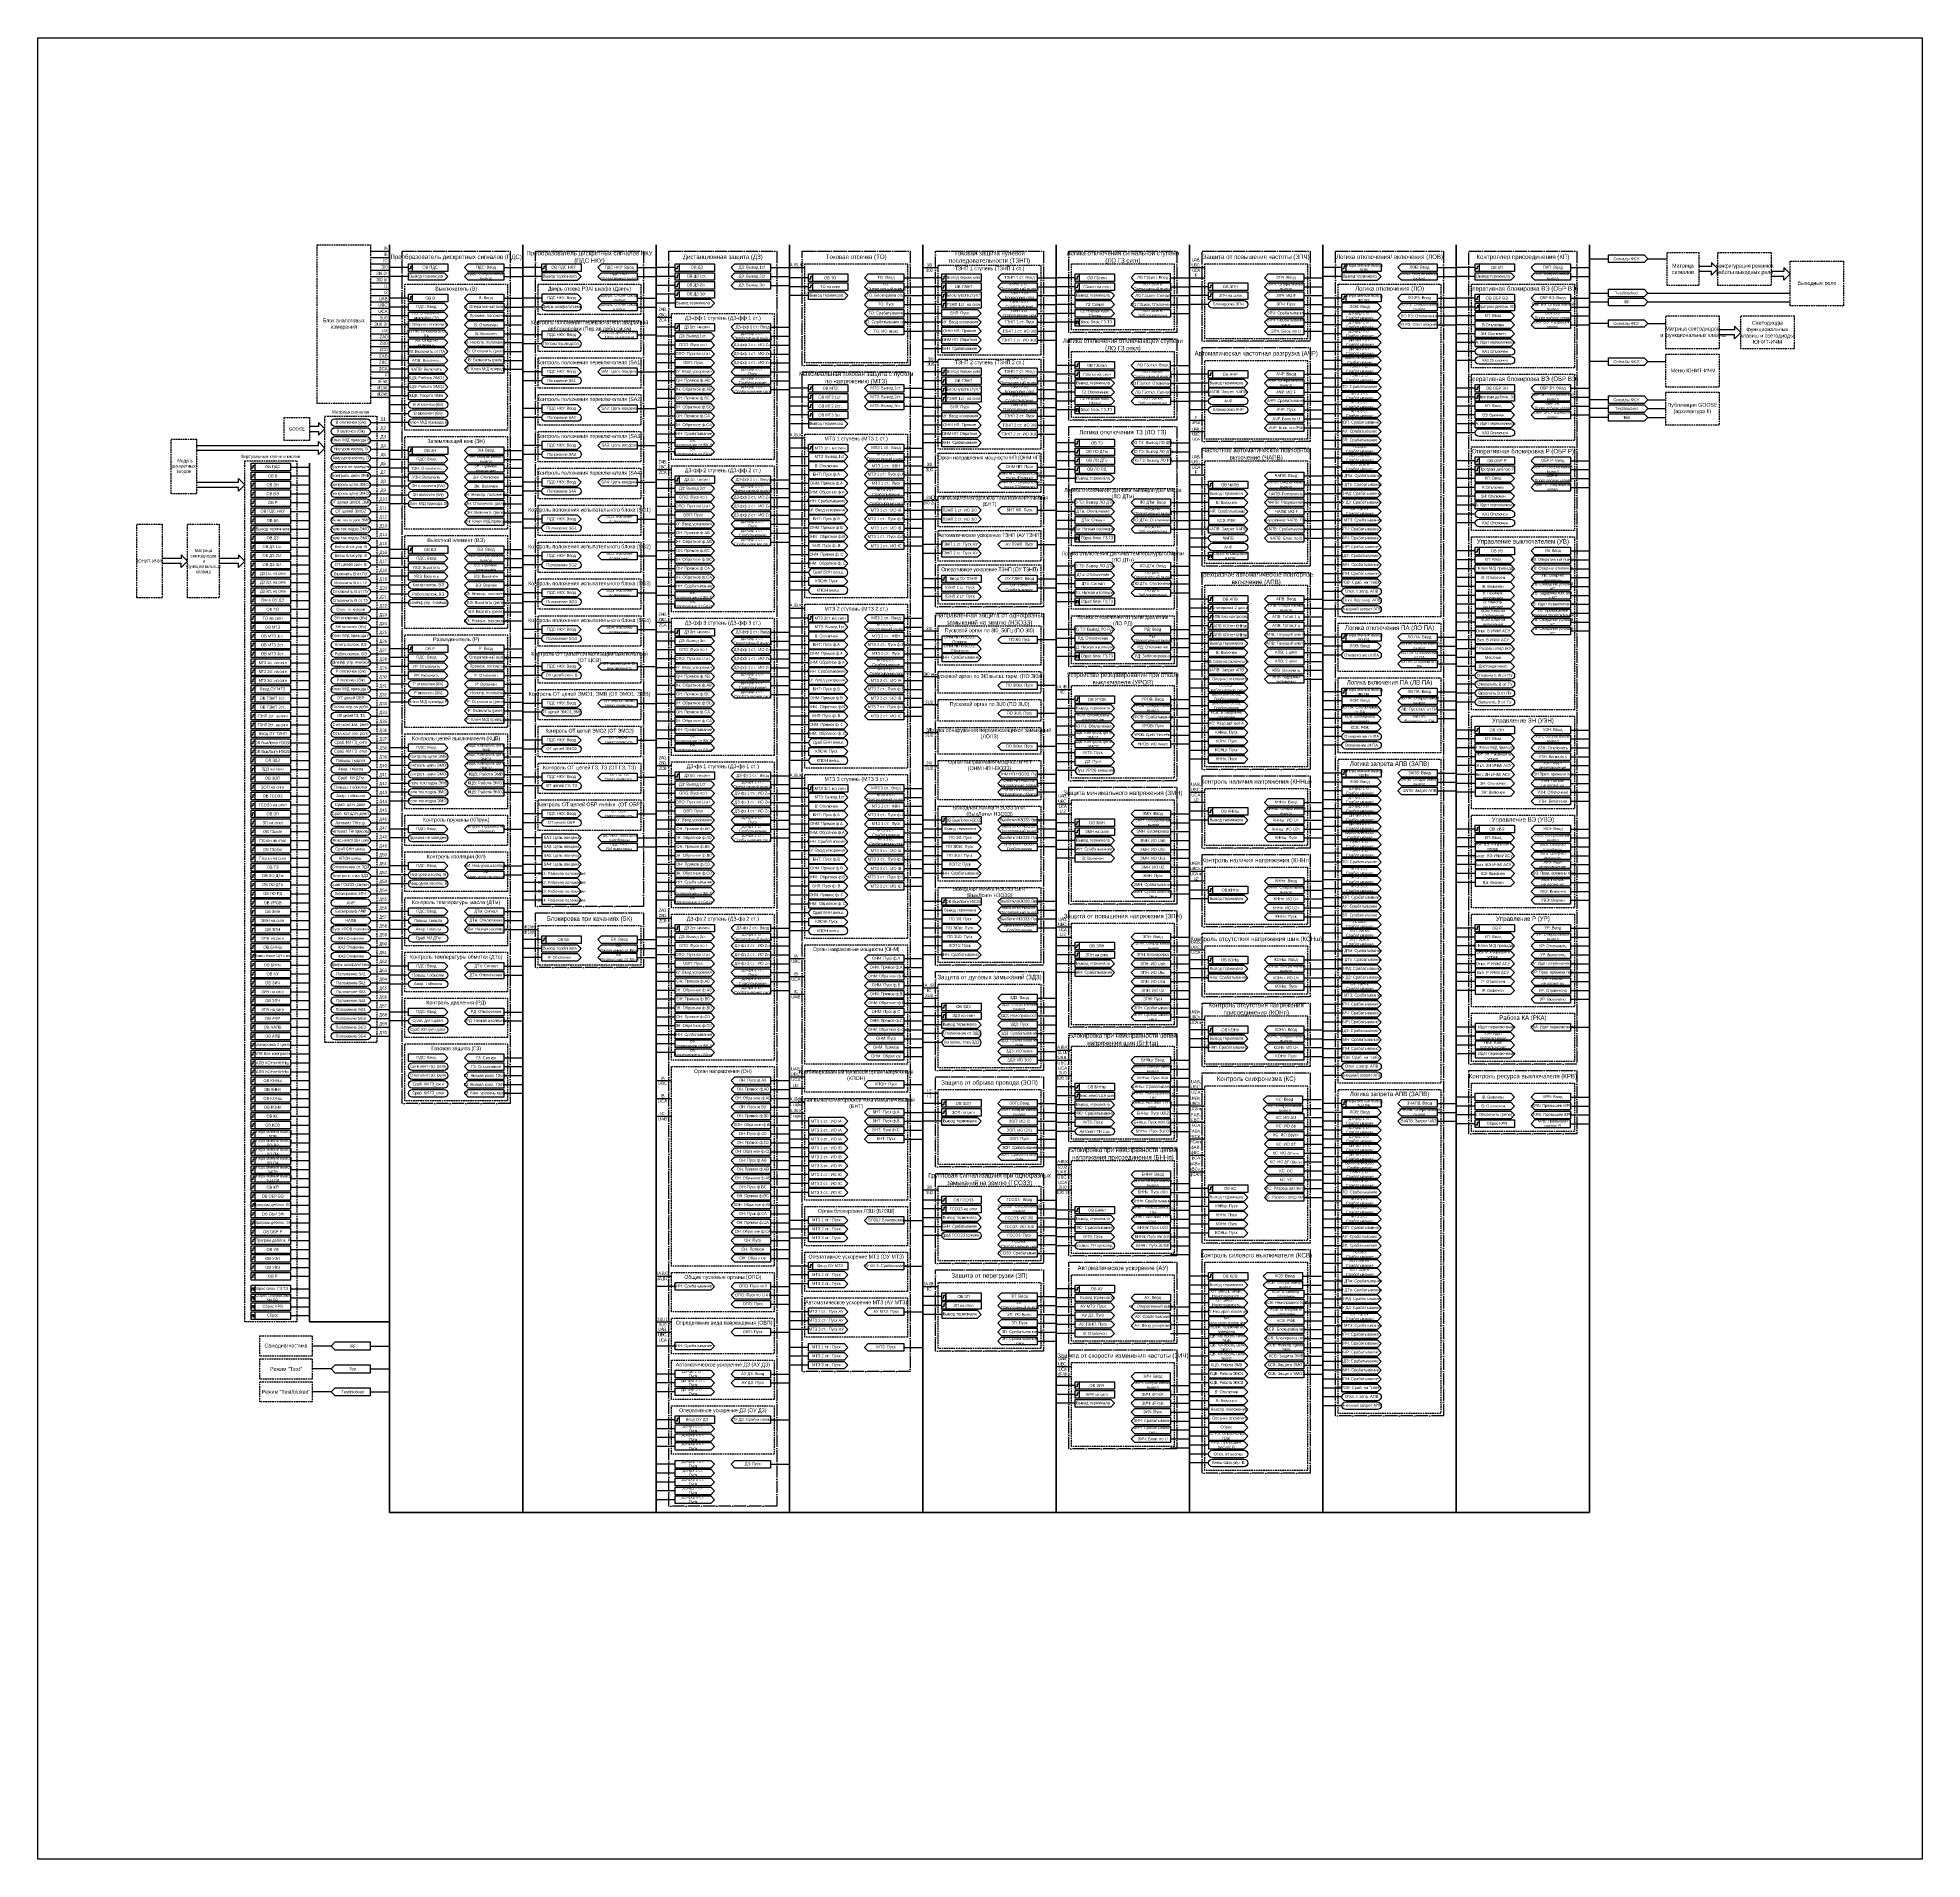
# Model space of a CAD drawing. Header units: millimetres. Extents: x -32357 to 1150, y -489 to 2440.
# Drawn here: x -29040 to -27556, y -489 to 945 of the extents above; entities that cross this region are included whole.
import ezdxf

# ---------------------------------------------------------------- set-up
doc = ezdxf.new("R2010")
doc.units = ezdxf.units.MM
doc.linetypes.add('ACAD_ISO04W100', pattern=[30, 24, -3, 0, -3])
doc.linetypes.add('штриховая2', pattern=[0.375, 0.25, -0.125])
doc.layers.add('TEXT', color=7, linetype='Continuous', lineweight=25)
doc.styles.add('2.3_GOST_RD', font='ARIALN.TTF', dxfattribs={"height": 2.3})
doc.styles.add('2.5_Gost_RD', font='ARIALN.TTF', dxfattribs={"height": 2.5})
doc.styles.add('3.5_Gost_RD', font='ARIALN.TTF', dxfattribs={"height": 3.5})

msp = doc.modelspace()

# ---------------------------------------------------------------- linework, layer by layer
at = {"ltscale": 100}
for p, q in [((-28778, 777), (-28763, 777)), ((-28778, 772), (-28763, 772)), ((-28778, 767), (-28763, 767)), ((-28778, 762), (-28763, 762)), ((-28778, 757), (-28763, 757)), ((-28748, 764), (-28763, 764)), ((-28763, 757), (-28763, 759)), ((-28748, 757), (-28763, 757)), ((-28673, 764), (-28658, 764)), ((-28673, 757), (-28658, 757)), ((-28643, 764), (-28658, 764)), ((-28643, 757), (-28658, 757)), ((-28568, 764), (-28553, 764)), ((-28568, 757), (-28553, 757)), ((-28538, 764), (-28553, 764)), ((-28538, 757), (-28553, 757)), ((-28463, 764), (-28448, 764)), ((-28463, 757), (-28448, 757)), ((-28448, 764), (-28436, 764)), ((-28343, 764), (-28331, 764)), ((-28133, 764), (-28121, 764)), ((-28013, 764), (-28028, 764)), ((-28013, 757), (-28028, 757)), ((-27938, 764), (-27923, 764)), ((-27938, 757), (-27923, 757)), ((-27908, 764), (-27923, 764)), ((-27908, 757), (-27923, 757)), ((-27833, 764), (-27818, 764)), ((-27833, 757), (-27818, 757)), ((-27818, 771), (-27803, 771)), ((-28778, 752), (-28763, 752)), ((-28778, 747), (-28763, 747)), ((-28778, 742), (-28763, 742)), ((-28538, 750), (-28553, 750)), ((-28538, 743), (-28553, 743)), ((-28463, 750), (-28448, 750)), ((-28433, 756), (-28448, 756)), ((-28433, 749), (-28448, 749)), ((-28433, 742), (-28448, 742)), ((-28358, 756), (-28343, 756)), ((-28358, 749), (-28343, 749)), ((-28358, 742), (-28343, 742)), ((-28328, 756), (-28343, 756)), ((-28328, 749), (-28343, 749)), ((-28328, 742), (-28343, 742)), ((-28253, 756), (-28238, 756)), ((-28253, 749), (-28238, 749)), ((-28253, 742), (-28238, 742)), ((-28223, 756), (-28238, 756)), ((-28223, 749), (-28238, 749)), ((-28223, 742), (-28238, 742)), ((-28148, 756), (-28133, 756)), ((-28148, 749), (-28133, 749)), ((-28148, 742), (-28133, 742)), ((-28133, 756), (-28121, 756)), ((-28118, 749), (-28133, 749)), ((-28118, 742), (-28133, 742)), ((-28043, 756), (-28028, 756)), ((-28043, 749), (-28028, 749)), ((-28043, 742), (-28028, 742)), ((-27818, 744), (-27803, 744)), ((-28778, 737), (-28763, 737)), ((-28778, 732), (-28763, 732)), ((-28748, 740), (-28763, 740)), ((-28748, 733), (-28763, 733)), ((-28673, 740), (-28658, 740)), ((-28673, 733), (-28658, 733)), ((-28643, 740), (-28658, 740)), ((-28643, 733), (-28658, 733)), ((-28568, 740), (-28553, 740)), ((-28568, 733), (-28553, 733)), ((-28538, 736), (-28553, 736)), ((-28358, 735), (-28343, 735)), ((-28358, 728), (-28343, 728)), ((-28328, 735), (-28343, 735)), ((-28328, 728), (-28343, 728)), ((-28253, 735), (-28238, 735)), ((-28253, 728), (-28238, 728)), ((-28223, 735), (-28238, 735)), ((-28223, 728), (-28238, 728)), ((-28148, 735), (-28133, 735)), ((-28148, 728), (-28133, 728)), ((-28118, 735), (-28133, 735)), ((-28043, 735), (-28028, 735)), ((-28043, 728), (-28028, 728)), ((-28013, 740), (-28028, 740)), ((-28013, 733), (-28028, 733)), ((-27938, 740), (-27923, 740)), ((-27938, 733), (-27923, 733)), ((-27908, 740), (-27923, 740)), ((-27908, 733), (-27923, 733)), ((-27833, 740), (-27818, 740)), ((-27833, 733), (-27818, 733)), ((-27818, 737), (-27803, 737)), ((-28778, 727), (-28763, 727)), ((-28778, 722), (-28763, 722)), ((-28778, 717), (-28763, 717)), ((-28748, 726), (-28763, 726)), ((-28748, 719), (-28763, 719)), ((-28673, 726), (-28658, 726)), ((-28673, 719), (-28658, 719)), ((-28553, 725), (-28541, 725)), ((-28538, 717), (-28553, 717)), ((-28463, 717), (-28448, 717)), ((-28358, 721), (-28343, 721)), ((-28358, 714), (-28343, 714)), ((-28328, 721), (-28343, 721)), ((-28328, 714), (-28343, 714)), ((-28253, 721), (-28238, 721)), ((-28253, 714), (-28238, 714)), ((-28223, 721), (-28238, 721)), ((-28043, 721), (-28028, 721)), ((-28043, 714), (-28028, 714)), ((-28013, 726), (-28028, 726)), ((-28013, 719), (-28028, 719)), ((-27938, 726), (-27923, 726)), ((-27938, 719), (-27923, 719)), ((-27908, 726), (-27923, 726)), ((-27908, 719), (-27923, 719)), ((-27833, 726), (-27818, 726)), ((-27833, 719), (-27818, 719)), ((-28778, 712), (-28763, 712)), ((-28778, 707), (-28763, 707)), ((-28778, 702), (-28763, 702)), ((-28748, 712), (-28763, 712)), ((-28748, 705), (-28763, 705)), ((-28748, 698), (-28763, 698)), ((-28673, 712), (-28658, 712)), ((-28673, 705), (-28658, 705)), ((-28673, 698), (-28658, 698)), ((-28643, 711), (-28658, 711)), ((-28643, 704), (-28658, 704)), ((-28568, 711), (-28553, 711)), ((-28538, 710), (-28553, 710)), ((-28538, 703), (-28553, 703)), ((-28463, 710), (-28448, 710)), ((-28463, 703), (-28448, 703)), ((-28328, 707), (-28343, 707)), ((-28328, 700), (-28343, 700)), ((-28253, 707), (-28238, 707)), ((-28013, 712), (-28028, 712)), ((-28013, 705), (-28028, 705)), ((-28013, 698), (-28028, 698)), ((-27908, 712), (-27923, 712)), ((-27908, 705), (-27923, 705)), ((-27908, 698), (-27923, 698)), ((-28778, 697), (-28763, 697)), ((-28778, 692), (-28763, 692)), ((-28778, 687), (-28763, 687)), ((-28748, 691), (-28763, 691)), ((-28748, 684), (-28763, 684)), ((-28673, 691), (-28658, 691)), ((-28673, 684), (-28658, 684)), ((-28538, 696), (-28553, 696)), ((-28538, 689), (-28553, 689)), ((-28463, 696), (-28448, 696)), ((-28463, 689), (-28448, 689)), ((-28343, 690), (-28331, 690)), ((-28223, 687), (-28238, 687)), ((-28148, 687), (-28133, 687)), ((-28013, 691), (-28028, 691)), ((-28013, 684), (-28028, 684)), ((-27908, 691), (-27923, 691)), ((-28778, 682), (-28763, 682)), ((-28778, 677), (-28763, 677)), ((-28778, 672), (-28763, 672)), ((-28748, 677), (-28763, 677)), ((-28748, 670), (-28763, 670)), ((-28643, 682), (-28658, 682)), ((-28643, 675), (-28658, 675)), ((-28568, 682), (-28553, 682)), ((-28538, 682), (-28553, 682)), ((-28538, 675), (-28553, 675)), ((-28538, 668), (-28553, 668)), ((-28463, 682), (-28448, 682)), ((-28463, 675), (-28448, 675)), ((-28463, 668), (-28448, 668)), ((-28433, 669), (-28448, 669)), ((-28358, 669), (-28343, 669)), ((-28328, 682), (-28343, 682)), ((-28328, 675), (-28343, 675)), ((-28328, 668), (-28343, 668)), ((-28253, 682), (-28238, 682)), ((-28253, 675), (-28238, 675)), ((-28253, 668), (-28238, 668)), ((-28223, 680), (-28238, 680)), ((-28223, 673), (-28238, 673)), ((-28148, 680), (-28133, 680)), ((-28148, 673), (-28133, 673)), ((-28118, 680), (-28133, 680)), ((-28118, 673), (-28133, 673)), ((-28043, 680), (-28028, 680)), ((-28043, 673), (-28028, 673)), ((-28013, 677), (-28028, 677)), ((-28013, 670), (-28028, 670)), ((-27908, 669), (-27923, 669)), ((-27833, 669), (-27818, 669)), ((-28778, 667), (-28763, 667)), ((-28778, 662), (-28763, 662)), ((-28748, 663), (-28763, 663)), ((-28748, 656), (-28763, 656)), ((-28643, 653), (-28658, 653)), ((-28568, 653), (-28553, 653)), ((-28538, 661), (-28553, 661)), ((-28538, 654), (-28553, 654)), ((-28433, 662), (-28448, 662)), ((-28433, 655), (-28448, 655)), ((-28358, 662), (-28343, 662)), ((-28358, 655), (-28343, 655)), ((-28328, 661), (-28343, 661)), ((-28328, 654), (-28343, 654)), ((-28253, 661), (-28238, 661)), ((-28253, 654), (-28238, 654)), ((-28223, 666), (-28238, 666)), ((-28223, 659), (-28238, 659)), ((-28148, 666), (-28133, 666)), ((-28148, 659), (-28133, 659)), ((-28118, 666), (-28133, 666)), ((-28118, 659), (-28133, 659)), ((-28043, 666), (-28028, 666)), ((-28043, 659), (-28028, 659)), ((-28013, 663), (-28028, 663)), ((-28013, 656), (-28028, 656)), ((-27908, 662), (-27923, 662)), ((-27908, 655), (-27923, 655)), ((-27833, 662), (-27818, 662)), ((-27833, 655), (-27818, 655)), ((-28778, 642), (-28763, 642)), ((-28748, 649), (-28763, 649)), ((-28748, 642), (-28763, 642)), ((-28643, 646), (-28658, 646)), ((-28538, 647), (-28553, 647)), ((-28538, 640), (-28553, 640)), ((-28433, 648), (-28448, 648)), ((-28433, 641), (-28448, 641)), ((-28328, 647), (-28343, 647)), ((-28328, 640), (-28343, 640)), ((-28253, 647), (-28238, 647)), ((-28253, 640), (-28238, 640)), ((-28223, 652), (-28238, 652)), ((-28118, 652), (-28133, 652)), ((-28133, 644), (-28121, 644)), ((-28043, 652), (-28028, 652)), ((-28043, 645), (-28028, 645)), ((-28013, 649), (-28028, 649)), ((-28013, 642), (-28028, 642)), ((-27908, 648), (-27923, 648)), ((-27908, 641), (-27923, 641)), ((-27833, 648), (-27818, 648)), ((-28778, 635), (-28763, 635)), ((-28778, 628), (-28763, 628)), ((-28643, 624), (-28658, 624)), ((-28568, 624), (-28553, 624)), ((-28538, 633), (-28553, 633)), ((-28538, 626), (-28553, 626)), ((-28448, 630), (-28436, 630)), ((-28328, 633), (-28343, 633)), ((-28328, 626), (-28343, 626)), ((-28253, 633), (-28238, 633)), ((-28223, 626), (-28238, 626)), ((-28148, 626), (-28133, 626)), ((-28133, 635), (-28121, 635)), ((-28043, 638), (-28028, 638)), ((-28013, 635), (-28028, 635)), ((-28013, 628), (-28028, 628)), ((-27908, 634), (-27923, 634)), ((-28778, 621), (-28763, 621)), ((-28778, 614), (-28763, 614)), ((-28748, 620), (-28763, 620)), ((-28748, 613), (-28763, 613)), ((-28673, 620), (-28658, 620)), ((-28673, 613), (-28658, 613)), ((-28643, 617), (-28658, 617)), ((-28538, 619), (-28553, 619)), ((-28433, 622), (-28448, 622)), ((-28433, 615), (-28448, 615)), ((-28358, 622), (-28343, 622)), ((-28358, 615), (-28343, 615)), ((-28223, 619), (-28238, 619)), ((-28223, 612), (-28238, 612)), ((-28148, 619), (-28133, 619)), ((-28148, 612), (-28133, 612)), ((-28133, 609), (-28121, 609)), ((-28013, 621), (-28028, 621)), ((-28013, 614), (-28028, 614)), ((-27908, 612), (-27923, 612)), ((-27833, 612), (-27818, 612)), ((-28841, 607), (-28826, 607)), ((-28841, 600), (-28826, 600)), ((-28778, 607), (-28763, 607)), ((-28778, 600), (-28763, 600)), ((-28748, 606), (-28763, 606)), ((-28748, 599), (-28763, 599)), ((-28673, 606), (-28658, 606)), ((-28673, 599), (-28658, 599)), ((-28643, 595), (-28658, 595)), ((-28568, 595), (-28553, 595)), ((-28553, 605), (-28541, 605)), ((-28538, 597), (-28553, 597)), ((-28463, 597), (-28448, 597)), ((-28433, 608), (-28448, 608)), ((-28433, 601), (-28448, 601)), ((-28433, 594), (-28448, 594)), ((-28358, 608), (-28343, 608)), ((-28358, 601), (-28343, 601)), ((-28358, 594), (-28343, 594)), ((-28343, 607), (-28331, 607)), ((-28253, 607), (-28238, 607)), ((-28253, 600), (-28238, 600)), ((-28223, 605), (-28238, 605)), ((-28223, 598), (-28238, 598)), ((-28133, 601), (-28121, 601)), ((-28043, 600), (-28028, 600)), ((-28013, 607), (-28028, 607)), ((-28013, 600), (-28028, 600)), ((-27908, 605), (-27923, 605)), ((-27908, 598), (-27923, 598)), ((-27833, 605), (-27818, 605)), ((-27833, 598), (-27818, 598)), ((-28841, 593), (-28826, 593)), ((-28841, 586), (-28826, 586)), ((-28841, 579), (-28826, 579)), ((-28778, 593), (-28763, 593)), ((-28778, 586), (-28763, 586)), ((-28778, 579), (-28763, 579)), ((-28748, 592), (-28763, 592)), ((-28748, 585), (-28763, 585)), ((-28673, 592), (-28658, 592)), ((-28673, 585), (-28658, 585)), ((-28643, 588), (-28658, 588)), ((-28538, 590), (-28553, 590)), ((-28538, 583), (-28553, 583)), ((-28463, 590), (-28448, 590)), ((-28463, 583), (-28448, 583)), ((-28433, 587), (-28448, 587)), ((-28433, 580), (-28448, 580)), ((-28358, 587), (-28343, 587)), ((-28358, 580), (-28343, 580)), ((-28343, 581), (-28331, 581)), ((-28253, 593), (-28238, 593)), ((-28223, 579), (-28238, 579)), ((-28148, 579), (-28133, 579)), ((-28118, 593), (-28133, 593)), ((-28118, 586), (-28133, 586)), ((-28118, 579), (-28133, 579)), ((-28043, 593), (-28028, 593)), ((-28043, 586), (-28028, 586)), ((-28043, 579), (-28028, 579)), ((-28013, 593), (-28028, 593)), ((-28013, 586), (-28028, 586)), ((-28013, 579), (-28028, 579)), ((-27908, 591), (-27923, 591)), ((-27908, 584), (-27923, 584)), ((-27833, 591), (-27818, 591)), ((-28841, 572), (-28826, 572)), ((-28841, 565), (-28826, 565)), ((-28778, 572), (-28763, 572)), ((-28778, 565), (-28763, 565)), ((-28748, 578), (-28763, 578)), ((-28673, 578), (-28658, 578)), ((-28673, 571), (-28658, 571)), ((-28673, 564), (-28658, 564)), ((-28643, 566), (-28658, 566)), ((-28568, 566), (-28553, 566)), ((-28538, 576), (-28553, 576)), ((-28538, 569), (-28553, 569)), ((-28463, 576), (-28448, 576)), ((-28463, 569), (-28448, 569)), ((-28433, 573), (-28448, 573)), ((-28433, 566), (-28448, 566)), ((-28358, 573), (-28343, 573)), ((-28358, 566), (-28343, 566)), ((-28328, 573), (-28343, 573)), ((-28328, 566), (-28343, 566)), ((-28253, 573), (-28238, 573)), ((-28223, 572), (-28238, 572)), ((-28223, 565), (-28238, 565)), ((-28148, 572), (-28133, 572)), ((-28148, 565), (-28133, 565)), ((-28118, 572), (-28133, 572)), ((-28118, 565), (-28133, 565)), ((-28043, 572), (-28028, 572)), ((-28043, 565), (-28028, 565)), ((-28013, 572), (-28028, 572)), ((-28013, 565), (-28028, 565)), ((-27908, 577), (-27923, 577)), ((-27908, 570), (-27923, 570)), ((-28841, 558), (-28826, 558)), ((-28841, 551), (-28826, 551)), ((-28778, 558), (-28763, 558)), ((-28778, 551), (-28763, 551)), ((-28643, 559), (-28658, 559)), ((-28538, 562), (-28553, 562)), ((-28538, 555), (-28553, 555)), ((-28463, 562), (-28448, 562)), ((-28463, 555), (-28448, 555)), ((-28433, 559), (-28448, 559)), ((-28433, 552), (-28448, 552)), ((-28358, 559), (-28343, 559)), ((-28358, 552), (-28343, 552)), ((-28223, 558), (-28238, 558)), ((-28223, 551), (-28238, 551)), ((-28148, 558), (-28133, 558)), ((-28118, 558), (-28133, 558)), ((-28118, 551), (-28133, 551)), ((-28043, 558), (-28028, 558)), ((-28043, 551), (-28028, 551)), ((-28013, 558), (-28028, 558)), ((-28013, 551), (-28028, 551)), ((-27908, 563), (-27923, 563)), ((-28841, 544), (-28826, 544)), ((-28841, 537), (-28826, 537)), ((-28778, 544), (-28763, 544)), ((-28778, 537), (-28763, 537)), ((-28748, 542), (-28763, 542)), ((-28748, 535), (-28763, 535)), ((-28673, 542), (-28658, 542)), ((-28673, 535), (-28658, 535)), ((-28643, 537), (-28658, 537)), ((-28568, 537), (-28553, 537)), ((-28538, 548), (-28553, 548)), ((-28538, 541), (-28553, 541)), ((-28463, 548), (-28448, 548)), ((-28433, 545), (-28448, 545)), ((-28433, 538), (-28448, 538)), ((-28358, 545), (-28343, 545)), ((-28328, 546), (-28343, 546)), ((-28328, 539), (-28343, 539)), ((-28253, 546), (-28238, 546)), ((-28118, 544), (-28133, 544)), ((-28118, 537), (-28133, 537)), ((-28013, 544), (-28028, 544)), ((-28013, 537), (-28028, 537)), ((-27908, 541), (-27923, 541)), ((-27833, 541), (-27818, 541)), ((-28841, 530), (-28826, 530)), ((-28841, 523), (-28826, 523)), ((-28778, 530), (-28763, 530)), ((-28778, 523), (-28763, 523)), ((-28748, 528), (-28763, 528)), ((-28748, 521), (-28763, 521)), ((-28673, 528), (-28658, 528)), ((-28673, 521), (-28658, 521)), ((-28643, 530), (-28658, 530)), ((-28538, 534), (-28553, 534)), ((-28538, 527), (-28553, 527)), ((-28538, 520), (-28553, 520)), ((-28433, 531), (-28448, 531)), ((-28433, 524), (-28448, 524)), ((-28223, 529), (-28238, 529)), ((-28223, 522), (-28238, 522)), ((-28148, 529), (-28133, 529)), ((-28148, 522), (-28133, 522)), ((-28013, 530), (-28028, 530)), ((-28013, 523), (-28028, 523)), ((-27908, 534), (-27923, 534)), ((-27908, 520), (-27923, 520)), ((-27833, 534), (-27818, 534)), ((-27833, 527), (-27818, 527)), ((-27833, 520), (-27818, 520)), ((-28841, 516), (-28826, 516)), ((-28841, 509), (-28826, 509)), ((-28778, 516), (-28763, 516)), ((-28778, 509), (-28763, 509)), ((-28748, 514), (-28763, 514)), ((-28748, 507), (-28763, 507)), ((-28673, 514), (-28658, 514)), ((-28673, 507), (-28658, 507)), ((-28643, 508), (-28658, 508)), ((-28568, 508), (-28553, 508)), ((-28538, 513), (-28553, 513)), ((-28538, 506), (-28553, 506)), ((-28433, 517), (-28448, 517)), ((-28433, 510), (-28448, 510)), ((-28328, 519), (-28343, 519)), ((-28328, 512), (-28343, 512)), ((-28328, 505), (-28343, 505)), ((-28253, 519), (-28238, 519)), ((-28253, 512), (-28238, 512)), ((-28223, 515), (-28238, 515)), ((-28223, 508), (-28238, 508)), ((-28148, 515), (-28133, 515)), ((-28148, 508), (-28133, 508)), ((-28013, 516), (-28028, 516)), ((-28013, 509), (-28028, 509)), ((-27908, 513), (-27923, 513)), ((-27908, 506), (-27923, 506)), ((-27833, 513), (-27818, 513)), ((-27833, 506), (-27818, 506)), ((-28841, 502), (-28826, 502)), ((-28841, 495), (-28826, 495)), ((-28778, 502), (-28763, 502)), ((-28778, 495), (-28763, 495)), ((-28748, 500), (-28763, 500)), ((-28673, 500), (-28658, 500)), ((-28673, 493), (-28658, 493)), ((-28643, 501), (-28658, 501)), ((-28538, 499), (-28553, 499)), ((-28448, 496), (-28436, 496)), ((-28223, 501), (-28238, 501)), ((-28118, 503), (-28133, 503)), ((-28118, 496), (-28133, 496)), ((-28043, 503), (-28028, 503)), ((-28043, 496), (-28028, 496)), ((-28013, 502), (-28028, 502)), ((-28013, 495), (-28028, 495)), ((-27908, 499), (-27923, 499)), ((-27908, 492), (-27923, 492)), ((-27833, 499), (-27818, 499)), ((-27833, 492), (-27818, 492)), ((-28841, 488), (-28826, 488)), ((-28841, 481), (-28826, 481)), ((-28778, 488), (-28763, 488)), ((-28778, 481), (-28763, 481)), ((-28673, 486), (-28658, 486)), ((-28643, 479), (-28658, 479)), ((-28568, 479), (-28553, 479)), ((-28553, 485), (-28541, 485)), ((-28538, 477), (-28553, 477)), ((-28463, 477), (-28448, 477)), ((-28433, 488), (-28448, 488)), ((-28433, 481), (-28448, 481)), ((-28358, 488), (-28343, 488)), ((-28358, 481), (-28343, 481)), ((-28343, 478), (-28331, 478)), ((-28223, 479), (-28238, 479)), ((-28148, 479), (-28133, 479)), ((-28118, 489), (-28133, 489)), ((-28118, 482), (-28133, 482)), ((-28118, 475), (-28133, 475)), ((-28043, 489), (-28028, 489)), ((-28043, 482), (-28028, 482)), ((-28043, 475), (-28028, 475)), ((-27908, 485), (-27923, 485)), ((-27908, 478), (-27923, 478)), ((-27833, 485), (-27818, 485)), ((-27833, 478), (-27818, 478)), ((-28841, 474), (-28826, 474)), ((-28841, 467), (-28826, 467)), ((-28778, 474), (-28763, 474)), ((-28778, 467), (-28763, 467)), ((-28748, 464), (-28763, 464)), ((-28673, 464), (-28658, 464)), ((-28643, 472), (-28658, 472)), ((-28538, 470), (-28553, 470)), ((-28538, 463), (-28553, 463)), ((-28463, 470), (-28448, 470)), ((-28463, 463), (-28448, 463)), ((-28433, 474), (-28448, 474)), ((-28433, 467), (-28448, 467)), ((-28358, 474), (-28343, 474)), ((-28358, 467), (-28343, 467)), ((-28328, 471), (-28343, 471)), ((-28328, 464), (-28343, 464)), ((-28238, 471), (-28253, 471)), ((-28223, 472), (-28238, 472)), ((-28223, 465), (-28238, 465)), ((-28148, 472), (-28133, 472)), ((-28148, 465), (-28133, 465)), ((-28118, 468), (-28133, 468)), ((-28118, 461), (-28133, 461)), ((-28043, 468), (-28028, 468)), ((-28043, 461), (-28028, 461)), ((-28013, 473), (-28028, 473)), ((-28013, 466), (-28028, 466)), ((-27938, 473), (-27923, 473)), ((-27938, 466), (-27923, 466)), ((-27908, 471), (-27923, 471)), ((-27908, 464), (-27923, 464)), ((-28841, 460), (-28826, 460)), ((-28841, 453), (-28826, 453)), ((-28841, 446), (-28826, 446)), ((-28778, 460), (-28763, 460)), ((-28778, 453), (-28763, 453)), ((-28778, 446), (-28763, 446)), ((-28748, 457), (-28763, 457)), ((-28748, 450), (-28763, 450)), ((-28673, 457), (-28658, 457)), ((-28673, 450), (-28658, 450)), ((-28643, 450), (-28658, 450)), ((-28568, 450), (-28553, 450)), ((-28538, 456), (-28553, 456)), ((-28538, 449), (-28553, 449)), ((-28463, 456), (-28448, 456)), ((-28463, 449), (-28448, 449)), ((-28433, 460), (-28448, 460)), ((-28433, 453), (-28448, 453)), ((-28433, 446), (-28448, 446)), ((-28358, 460), (-28343, 460)), ((-28358, 453), (-28343, 453)), ((-28358, 446), (-28343, 446)), ((-28328, 457), (-28343, 457)), ((-28223, 458), (-28238, 458)), ((-28148, 458), (-28133, 458)), ((-28118, 454), (-28133, 454)), ((-28118, 447), (-28133, 447)), ((-28043, 454), (-28028, 454)), ((-28043, 447), (-28028, 447)), ((-28013, 459), (-28028, 459)), ((-27938, 459), (-27923, 459)), ((-27938, 452), (-27923, 452)), ((-27908, 457), (-27923, 457)), ((-27908, 450), (-27923, 450)), ((-28841, 439), (-28826, 439)), ((-28841, 432), (-28826, 432)), ((-28778, 439), (-28763, 439)), ((-28778, 432), (-28763, 432)), ((-28748, 443), (-28763, 443)), ((-28748, 436), (-28763, 436)), ((-28673, 443), (-28658, 443)), ((-28673, 436), (-28658, 436)), ((-28643, 443), (-28658, 443)), ((-28538, 442), (-28553, 442)), ((-28538, 435), (-28553, 435)), ((-28463, 442), (-28448, 442)), ((-28463, 435), (-28448, 435)), ((-28433, 439), (-28448, 439)), ((-28433, 432), (-28448, 432)), ((-28358, 439), (-28343, 439)), ((-28358, 432), (-28343, 432)), ((-28343, 442), (-28331, 442)), ((-28238, 435), (-28253, 435)), ((-28238, 432), (-28226, 432)), ((-28118, 440), (-28133, 440)), ((-28118, 433), (-28133, 433)), ((-28043, 440), (-28028, 440)), ((-27908, 443), (-27923, 443)), ((-27908, 436), (-27923, 436)), ((-28841, 425), (-28826, 425)), ((-28841, 418), (-28826, 418)), ((-28778, 425), (-28763, 425)), ((-28778, 418), (-28763, 418)), ((-28748, 429), (-28763, 429)), ((-28748, 422), (-28763, 422)), ((-28673, 429), (-28658, 429)), ((-28673, 422), (-28658, 422)), ((-28643, 421), (-28658, 421)), ((-28568, 421), (-28553, 421)), ((-28538, 428), (-28553, 428)), ((-28538, 421), (-28553, 421)), ((-28463, 428), (-28448, 428)), ((-28433, 425), (-28448, 425)), ((-28433, 418), (-28448, 418)), ((-28358, 425), (-28343, 425)), ((-28358, 418), (-28343, 418)), ((-28343, 420), (-28331, 420)), ((-28223, 424), (-28238, 424)), ((-28223, 417), (-28238, 417)), ((-28148, 424), (-28133, 424)), ((-28148, 417), (-28133, 417)), ((-28118, 426), (-28133, 426)), ((-28118, 419), (-28133, 419)), ((-28013, 430), (-28028, 430)), ((-28013, 423), (-28028, 423)), ((-28013, 416), (-28028, 416)), ((-27966, 419), (-27938, 419)), ((-27938, 430), (-27923, 430)), ((-27938, 423), (-27923, 423)), ((-27938, 416), (-27923, 416)), ((-27908, 429), (-27923, 429)), ((-27908, 422), (-27923, 422)), ((-28841, 411), (-28826, 411)), ((-28841, 404), (-28826, 404)), ((-28778, 411), (-28763, 411)), ((-28778, 404), (-28763, 404)), ((-28673, 415), (-28658, 415)), ((-28673, 408), (-28658, 408)), ((-28643, 414), (-28658, 414)), ((-28538, 414), (-28553, 414)), ((-28538, 407), (-28553, 407)), ((-28433, 411), (-28448, 411)), ((-28433, 404), (-28448, 404)), ((-28358, 411), (-28343, 411)), ((-28238, 413), (-28253, 413)), ((-28223, 410), (-28238, 410)), ((-28223, 403), (-28238, 403)), ((-28148, 410), (-28133, 410)), ((-28148, 403), (-28133, 403)), ((-28118, 412), (-28133, 412)), ((-28118, 405), (-28133, 405)), ((-28013, 409), (-28028, 409)), ((-28013, 402), (-28028, 402)), ((-27938, 413), (-27966, 413)), ((-27966, 412), (-27938, 412)), ((-27938, 406), (-27966, 406)), ((-27938, 409), (-27923, 409)), ((-28841, 397), (-28826, 397)), ((-28841, 390), (-28826, 390)), ((-28778, 397), (-28763, 397)), ((-28778, 390), (-28763, 390)), ((-28748, 386), (-28763, 386)), ((-28673, 386), (-28658, 386)), ((-28643, 392), (-28658, 392)), ((-28568, 392), (-28553, 392)), ((-28538, 400), (-28553, 400)), ((-28538, 393), (-28553, 393)), ((-28538, 386), (-28553, 386)), ((-28433, 397), (-28448, 397)), ((-28433, 390), (-28448, 390)), ((-28343, 398), (-28331, 398)), ((-28238, 387), (-28253, 387)), ((-28223, 396), (-28238, 396)), ((-28223, 389), (-28238, 389)), ((-28148, 396), (-28133, 396)), ((-28148, 389), (-28133, 389)), ((-28118, 398), (-28133, 398)), ((-28118, 391), (-28133, 391)), ((-28013, 395), (-28028, 395)), ((-28013, 388), (-28028, 388)), ((-27908, 400), (-27923, 400)), ((-27908, 393), (-27923, 393)), ((-27908, 386), (-27923, 386)), ((-27833, 400), (-27818, 400)), ((-27833, 393), (-27818, 393)), ((-27833, 386), (-27818, 386)), ((-28841, 383), (-28826, 383)), ((-28841, 376), (-28826, 376)), ((-28778, 383), (-28763, 383)), ((-28778, 376), (-28763, 376)), ((-28748, 379), (-28763, 379)), ((-28748, 372), (-28763, 372)), ((-28673, 379), (-28658, 379)), ((-28673, 372), (-28658, 372)), ((-28643, 385), (-28658, 385)), ((-28553, 372), (-28541, 372)), ((-28433, 383), (-28448, 383)), ((-28433, 376), (-28448, 376)), ((-28343, 372), (-28331, 372)), ((-28223, 382), (-28238, 382)), ((-28223, 375), (-28238, 375)), ((-28118, 384), (-28133, 384)), ((-28118, 377), (-28133, 377)), ((-27908, 379), (-27923, 379)), ((-27908, 372), (-27923, 372)), ((-27833, 379), (-27818, 379)), ((-27833, 372), (-27818, 372)), ((-28841, 369), (-28826, 369)), ((-28841, 362), (-28826, 362)), ((-28778, 369), (-28763, 369)), ((-28778, 362), (-28763, 362)), ((-28748, 365), (-28763, 365)), ((-28748, 358), (-28763, 358)), ((-28673, 365), (-28658, 365)), ((-28673, 358), (-28658, 358)), ((-28643, 363), (-28658, 363)), ((-28568, 363), (-28553, 363)), ((-28538, 364), (-28553, 364)), ((-28538, 357), (-28553, 357)), ((-28463, 364), (-28448, 364)), ((-28463, 357), (-28448, 357)), ((-28448, 362), (-28436, 362)), ((-28238, 365), (-28253, 365)), ((-28238, 358), (-28253, 358)), ((-28223, 368), (-28238, 368)), ((-28013, 366), (-28028, 366)), ((-28013, 359), (-28028, 359)), ((-27938, 366), (-27923, 366)), ((-27938, 359), (-27923, 359)), ((-27908, 365), (-27923, 365)), ((-27908, 358), (-27923, 358)), ((-27833, 369), (-27861, 369)), ((-27833, 362), (-27861, 362)), ((-27833, 365), (-27818, 365)), ((-27833, 358), (-27818, 358)), ((-28841, 355), (-28826, 355)), ((-28841, 348), (-28826, 348)), ((-28778, 355), (-28763, 355)), ((-28778, 348), (-28763, 348)), ((-28748, 351), (-28763, 351)), ((-28748, 344), (-28763, 344)), ((-28673, 351), (-28658, 351)), ((-28643, 356), (-28658, 356)), ((-28538, 350), (-28553, 350)), ((-28538, 343), (-28553, 343)), ((-28463, 350), (-28448, 350)), ((-28463, 343), (-28448, 343)), ((-28433, 354), (-28448, 354)), ((-28433, 347), (-28448, 347)), ((-28358, 354), (-28343, 354)), ((-28358, 347), (-28343, 347)), ((-28238, 351), (-28253, 351)), ((-28238, 342), (-28226, 342)), ((-28133, 351), (-28121, 351)), ((-28121, 343), (-28133, 343)), ((-28043, 343), (-28028, 343)), ((-28013, 352), (-28028, 352)), ((-28013, 345), (-28028, 345)), ((-27938, 352), (-27923, 352)), ((-27908, 351), (-27923, 351)), ((-27833, 355), (-27861, 355)), ((-27833, 348), (-27861, 348)), ((-27833, 351), (-27818, 351)), ((-27833, 344), (-27818, 344)), ((-28841, 341), (-28826, 341)), ((-28841, 334), (-28826, 334)), ((-28841, 327), (-28826, 327)), ((-28778, 341), (-28763, 341)), ((-28778, 334), (-28763, 334)), ((-28778, 327), (-28763, 327)), ((-28643, 334), (-28658, 334)), ((-28643, 327), (-28658, 327)), ((-28568, 334), (-28553, 334)), ((-28538, 336), (-28553, 336)), ((-28538, 329), (-28553, 329)), ((-28463, 336), (-28448, 336)), ((-28463, 329), (-28448, 329)), ((-28433, 340), (-28448, 340)), ((-28433, 333), (-28448, 333)), ((-28358, 340), (-28343, 340)), ((-28358, 333), (-28343, 333)), ((-28328, 329), (-28343, 329)), ((-28238, 329), (-28253, 329)), ((-28238, 334), (-28226, 334)), ((-28223, 327), (-28238, 327)), ((-28148, 334), (-28133, 334)), ((-28148, 327), (-28133, 327)), ((-28118, 336), (-28133, 336)), ((-28118, 329), (-28133, 329)), ((-28043, 336), (-28028, 336)), ((-28043, 329), (-28028, 329)), ((-28013, 338), (-28028, 338)), ((-28013, 331), (-28028, 331)), ((-27833, 341), (-27861, 341)), ((-28841, 320), (-28826, 320)), ((-28841, 313), (-28826, 313)), ((-28778, 320), (-28763, 320)), ((-28778, 313), (-28763, 313)), ((-28748, 322), (-28763, 322)), ((-28748, 315), (-28763, 315)), ((-28673, 322), (-28658, 322)), ((-28643, 315), (-28658, 315)), ((-28568, 315), (-28553, 315)), ((-28538, 322), (-28553, 322)), ((-28538, 315), (-28553, 315)), ((-28463, 322), (-28448, 322)), ((-28463, 315), (-28448, 315)), ((-28433, 326), (-28448, 326)), ((-28433, 319), (-28448, 319)), ((-28433, 312), (-28448, 312)), ((-28358, 326), (-28343, 326)), ((-28358, 319), (-28343, 319)), ((-28358, 312), (-28343, 312)), ((-28328, 322), (-28343, 322)), ((-28328, 315), (-28343, 315)), ((-28238, 322), (-28253, 322)), ((-28238, 315), (-28253, 315)), ((-28223, 320), (-28238, 320)), ((-28223, 313), (-28238, 313)), ((-28148, 320), (-28133, 320)), ((-28148, 313), (-28133, 313)), ((-28043, 322), (-28028, 322)), ((-28043, 315), (-28028, 315)), ((-28013, 324), (-28028, 324)), ((-28013, 317), (-28028, 317)), ((-27908, 322), (-27923, 322)), ((-27908, 315), (-27923, 315)), ((-27833, 322), (-27818, 322)), ((-27833, 315), (-27818, 315)), ((-28841, 306), (-28826, 306)), ((-28841, 299), (-28826, 299)), ((-28778, 306), (-28763, 306)), ((-28778, 299), (-28763, 299)), ((-28643, 308), (-28658, 308)), ((-28643, 301), (-28658, 301)), ((-28568, 308), (-28553, 308)), ((-28538, 308), (-28553, 308)), ((-28538, 301), (-28553, 301)), ((-28433, 305), (-28448, 305)), ((-28433, 298), (-28448, 298)), ((-28358, 305), (-28343, 305)), ((-28358, 298), (-28343, 298)), ((-28328, 308), (-28343, 308)), ((-28328, 301), (-28343, 301)), ((-28238, 308), (-28253, 308)), ((-28223, 306), (-28238, 306)), ((-28223, 299), (-28238, 299)), ((-28148, 306), (-28133, 306)), ((-28148, 299), (-28133, 299)), ((-28013, 310), (-28028, 310)), ((-28013, 303), (-28028, 303)), ((-27908, 308), (-27923, 308)), ((-27908, 301), (-27923, 301)), ((-27833, 308), (-27818, 308)), ((-27833, 301), (-27818, 301)), ((-28841, 292), (-28826, 292)), ((-28841, 285), (-28826, 285)), ((-28778, 292), (-28763, 292)), ((-28778, 285), (-28763, 285)), ((-28748, 293), (-28763, 293)), ((-28748, 286), (-28763, 286)), ((-28673, 293), (-28658, 293)), ((-28673, 286), (-28658, 286)), ((-28643, 294), (-28658, 294)), ((-28643, 287), (-28658, 287)), ((-28538, 294), (-28553, 294)), ((-28538, 287), (-28553, 287)), ((-28433, 291), (-28448, 291)), ((-28433, 284), (-28448, 284)), ((-28358, 291), (-28343, 291)), ((-28358, 284), (-28343, 284)), ((-28328, 294), (-28343, 294)), ((-28328, 287), (-28343, 287)), ((-28148, 292), (-28133, 292)), ((-28148, 285), (-28133, 285)), ((-28133, 289), (-28121, 289)), ((-28013, 296), (-28028, 296)), ((-28013, 289), (-28028, 289)), ((-28013, 282), (-28028, 282)), ((-27908, 294), (-27923, 294)), ((-27908, 287), (-27923, 287)), ((-27833, 291), (-27861, 291)), ((-27833, 284), (-27861, 284)), ((-27833, 294), (-27818, 294)), ((-27833, 287), (-27818, 287)), ((-28841, 278), (-28826, 278)), ((-28841, 271), (-28826, 271)), ((-28778, 278), (-28763, 278)), ((-28778, 271), (-28763, 271)), ((-28748, 279), (-28763, 279)), ((-28643, 280), (-28658, 280)), ((-28643, 273), (-28658, 273)), ((-28538, 280), (-28553, 280)), ((-28538, 273), (-28553, 273)), ((-28433, 277), (-28448, 277)), ((-28433, 270), (-28448, 270)), ((-28358, 277), (-28343, 277)), ((-28148, 278), (-28133, 278)), ((-28148, 271), (-28133, 271)), ((-28121, 281), (-28133, 281)), ((-28118, 274), (-28133, 274)), ((-28043, 281), (-28028, 281)), ((-28043, 274), (-28028, 274)), ((-28013, 275), (-28028, 275)), ((-28013, 268), (-28028, 268)), ((-27908, 280), (-27923, 280)), ((-27833, 277), (-27861, 277)), ((-27833, 270), (-27861, 270)), ((-27833, 280), (-27818, 280)), ((-27833, 273), (-27818, 273)), ((-28841, 264), (-28826, 264)), ((-28841, 257), (-28826, 257)), ((-28778, 264), (-28763, 264)), ((-28778, 257), (-28763, 257)), ((-28748, 257), (-28763, 257)), ((-28673, 257), (-28658, 257)), ((-28643, 266), (-28658, 266)), ((-28538, 266), (-28553, 266)), ((-28433, 263), (-28448, 263)), ((-28433, 256), (-28448, 256)), ((-28328, 265), (-28343, 265)), ((-28328, 258), (-28343, 258)), ((-28238, 265), (-28253, 265)), ((-28238, 258), (-28253, 258)), ((-28118, 267), (-28133, 267)), ((-28043, 267), (-28028, 267)), ((-28043, 260), (-28028, 260)), ((-28043, 253), (-28028, 253)), ((-28013, 261), (-28028, 261)), ((-28013, 254), (-28028, 254)), ((-27833, 263), (-27861, 263)), ((-27833, 266), (-27818, 266)), ((-28841, 250), (-28826, 250)), ((-28841, 243), (-28826, 243)), ((-28778, 250), (-28763, 250)), ((-28778, 243), (-28763, 243)), ((-28748, 250), (-28763, 250)), ((-28748, 243), (-28763, 243)), ((-28673, 250), (-28658, 250)), ((-28673, 243), (-28658, 243)), ((-28658, 243), (-28646, 243)), ((-28553, 252), (-28541, 252)), ((-28538, 244), (-28553, 244)), ((-28463, 244), (-28448, 244)), ((-28433, 249), (-28448, 249)), ((-28433, 242), (-28448, 242)), ((-28328, 251), (-28343, 251)), ((-28328, 244), (-28343, 244)), ((-28238, 251), (-28253, 251)), ((-28238, 244), (-28253, 244)), ((-28238, 245), (-28226, 245)), ((-28013, 247), (-28028, 247)), ((-28013, 240), (-28028, 240)), ((-27908, 244), (-27923, 244)), ((-27833, 244), (-27818, 244)), ((-28841, 236), (-28826, 236)), ((-28841, 229), (-28826, 229)), ((-28778, 236), (-28763, 236)), ((-28778, 229), (-28763, 229)), ((-28748, 236), (-28763, 236)), ((-28643, 235), (-28658, 235)), ((-28643, 228), (-28658, 228)), ((-28568, 235), (-28553, 235)), ((-28568, 228), (-28553, 228)), ((-28538, 237), (-28553, 237)), ((-28538, 230), (-28553, 230)), ((-28538, 223), (-28553, 223)), ((-28463, 237), (-28448, 237)), ((-28463, 230), (-28448, 230)), ((-28463, 223), (-28448, 223)), ((-28328, 237), (-28343, 237)), ((-28328, 230), (-28343, 230)), ((-28328, 223), (-28343, 223)), ((-28238, 237), (-28226, 237)), ((-28223, 230), (-28238, 230)), ((-28223, 223), (-28238, 223)), ((-28148, 237), (-28133, 237)), ((-28148, 230), (-28133, 230)), ((-28148, 223), (-28133, 223)), ((-28133, 227), (-28121, 227)), ((-28013, 233), (-28028, 233)), ((-28013, 226), (-28028, 226)), ((-27908, 237), (-27923, 237)), ((-27908, 230), (-27923, 230)), ((-27908, 223), (-27923, 223)), ((-27833, 237), (-27818, 237)), ((-27833, 230), (-27818, 230)), ((-27833, 223), (-27818, 223)), ((-28841, 222), (-28826, 222)), ((-28841, 215), (-28826, 215)), ((-28841, 208), (-28826, 208)), ((-28778, 222), (-28763, 222)), ((-28778, 215), (-28763, 215)), ((-28778, 208), (-28763, 208)), ((-28748, 214), (-28763, 214)), ((-28673, 214), (-28658, 214)), ((-28643, 221), (-28658, 221)), ((-28568, 221), (-28553, 221)), ((-28538, 216), (-28553, 216)), ((-28538, 209), (-28553, 209)), ((-28463, 216), (-28448, 216)), ((-28463, 209), (-28448, 209)), ((-28448, 220), (-28436, 220)), ((-28358, 220), (-28343, 220)), ((-28358, 213), (-28343, 213)), ((-28223, 216), (-28238, 216)), ((-28223, 209), (-28238, 209)), ((-28148, 216), (-28133, 216)), ((-28148, 209), (-28133, 209)), ((-28118, 219), (-28133, 219)), ((-28118, 212), (-28133, 212)), ((-28043, 219), (-28028, 219)), ((-28043, 212), (-28028, 212)), ((-28013, 219), (-28028, 219)), ((-28013, 212), (-28028, 212)), ((-27908, 216), (-27923, 216)), ((-27908, 209), (-27923, 209)), ((-27833, 213), (-27861, 213)), ((-27833, 216), (-27818, 216)), ((-27833, 209), (-27818, 209)), ((-28841, 201), (-28826, 201)), ((-28841, 194), (-28826, 194)), ((-28778, 201), (-28763, 201)), ((-28778, 194), (-28763, 194)), ((-28748, 207), (-28763, 207)), ((-28748, 200), (-28763, 200)), ((-28673, 207), (-28658, 207)), ((-28538, 202), (-28553, 202)), ((-28538, 195), (-28553, 195)), ((-28463, 202), (-28448, 202)), ((-28463, 195), (-28448, 195)), ((-28448, 206), (-28436, 206)), ((-28358, 206), (-28343, 206)), ((-28358, 199), (-28343, 199)), ((-28343, 197), (-28331, 197)), ((-28148, 202), (-28133, 202)), ((-28148, 195), (-28133, 195)), ((-28118, 205), (-28133, 205)), ((-28043, 205), (-28028, 205)), ((-28043, 198), (-28028, 198)), ((-28013, 205), (-28028, 205)), ((-28013, 198), (-28028, 198)), ((-27908, 202), (-27923, 202)), ((-27908, 195), (-27923, 195)), ((-27833, 206), (-27861, 206)), ((-27833, 199), (-27861, 199)), ((-27833, 202), (-27818, 202)), ((-27833, 195), (-27818, 195)), ((-28841, 187), (-28826, 187)), ((-28841, 180), (-28826, 180)), ((-28778, 187), (-28763, 187)), ((-28778, 180), (-28763, 180)), ((-28538, 188), (-28553, 188)), ((-28538, 181), (-28553, 181)), ((-28448, 192), (-28436, 192)), ((-28358, 192), (-28343, 192)), ((-28358, 185), (-28343, 185)), ((-28343, 189), (-28331, 189)), ((-28328, 182), (-28343, 182)), ((-28253, 189), (-28238, 189)), ((-28253, 182), (-28238, 182)), ((-28148, 188), (-28133, 188)), ((-28148, 181), (-28133, 181)), ((-28013, 191), (-28028, 191)), ((-28013, 184), (-28028, 184)), ((-27833, 192), (-27861, 192)), ((-27833, 185), (-27861, 185)), ((-27833, 188), (-27818, 188)), ((-28841, 173), (-28826, 173)), ((-28841, 166), (-28826, 166)), ((-28778, 173), (-28763, 173)), ((-28778, 166), (-28763, 166)), ((-28748, 178), (-28763, 178)), ((-28748, 171), (-28763, 171)), ((-28673, 178), (-28658, 178)), ((-28673, 171), (-28658, 171)), ((-28538, 174), (-28553, 174)), ((-28538, 167), (-28553, 167)), ((-28358, 178), (-28343, 178)), ((-28358, 171), (-28343, 171)), ((-28358, 164), (-28343, 164)), ((-28328, 175), (-28343, 175)), ((-28328, 168), (-28343, 168)), ((-28253, 175), (-28238, 175)), ((-28253, 168), (-28238, 168)), ((-28148, 174), (-28133, 174)), ((-28133, 172), (-28121, 172)), ((-28118, 164), (-28133, 164)), ((-28043, 164), (-28028, 164)), ((-28013, 177), (-28028, 177)), ((-28013, 170), (-28028, 170)), ((-27908, 166), (-27923, 166)), ((-27833, 166), (-27818, 166)), ((-28841, 159), (-28826, 159)), ((-28841, 152), (-28826, 152)), ((-28778, 159), (-28763, 159)), ((-28538, 160), (-28553, 160)), ((-28538, 153), (-28553, 153)), ((-28358, 157), (-28343, 157)), ((-28358, 150), (-28343, 150)), ((-28328, 161), (-28343, 161)), ((-28328, 154), (-28343, 154)), ((-28253, 161), (-28238, 161)), ((-28253, 154), (-28238, 154)), ((-28118, 157), (-28133, 157)), ((-28118, 150), (-28133, 150)), ((-28043, 157), (-28028, 157)), ((-28043, 150), (-28028, 150)), ((-28013, 163), (-28028, 163)), ((-28013, 156), (-28028, 156)), ((-28013, 149), (-28028, 149)), ((-27908, 159), (-27923, 159)), ((-27908, 152), (-27923, 152)), ((-28841, 145), (-28826, 145)), ((-28841, 138), (-28826, 138)), ((-28673, 142), (-28658, 142)), ((-28673, 135), (-28658, 135)), ((-28538, 146), (-28553, 146)), ((-28358, 143), (-28343, 143)), ((-28253, 147), (-28238, 147)), ((-28253, 140), (-28238, 140)), ((-28238, 148), (-28226, 148)), ((-28238, 140), (-28226, 140)), ((-28148, 140), (-28133, 140)), ((-28043, 143), (-28028, 143)), ((-28013, 142), (-28028, 142)), ((-28013, 135), (-28028, 135)), ((-27908, 145), (-27923, 145)), ((-28841, 131), (-28826, 131)), ((-28841, 124), (-28826, 124)), ((-28673, 128), (-28658, 128)), ((-28673, 121), (-28658, 121)), ((-28553, 124), (-28541, 124)), ((-28463, 124), (-28448, 124)), ((-28448, 127), (-28436, 127)), ((-28358, 121), (-28343, 121)), ((-28238, 128), (-28226, 128)), ((-28223, 119), (-28238, 119)), ((-28148, 133), (-28133, 133)), ((-28148, 126), (-28133, 126)), ((-28148, 119), (-28133, 119)), ((-28013, 128), (-28028, 128)), ((-28841, 117), (-28826, 117)), ((-28841, 110), (-28826, 110)), ((-28673, 114), (-28658, 114)), ((-28553, 110), (-28541, 110)), ((-28463, 117), (-28448, 117)), ((-28463, 110), (-28448, 110)), ((-28448, 118), (-28436, 118)), ((-28448, 107), (-28436, 107)), ((-28343, 114), (-28331, 114)), ((-28328, 106), (-28343, 106)), ((-28253, 106), (-28238, 106)), ((-28223, 112), (-28238, 112)), ((-28223, 105), (-28238, 105)), ((-28148, 112), (-28133, 112)), ((-28148, 105), (-28133, 105)), ((-28121, 117), (-28133, 117)), ((-28121, 104), (-28133, 104)), ((-28072, 112), (-28044, 112)), ((-28044, 106), (-28072, 106)), ((-28072, 105), (-28044, 105)), ((-28044, 109), (-28029, 109)), ((-28013, 106), (-28028, 106)), ((-27938, 106), (-27923, 106)), ((-27908, 111), (-27923, 111)), ((-27908, 104), (-27923, 104)), ((-27833, 111), (-27818, 111)), ((-27833, 104), (-27818, 104)), ((-28841, 103), (-28826, 103)), ((-28841, 96), (-28826, 96)), ((-28553, 96), (-28541, 96)), ((-28463, 103), (-28448, 103)), ((-28463, 96), (-28448, 96)), ((-28436, 98), (-28448, 98)), ((-28433, 92), (-28448, 92)), ((-28358, 99), (-28343, 99)), ((-28358, 92), (-28343, 92)), ((-28328, 99), (-28343, 99)), ((-28328, 92), (-28343, 92)), ((-28253, 99), (-28238, 99)), ((-28253, 92), (-28238, 92)), ((-28223, 98), (-28238, 98)), ((-28223, 91), (-28238, 91)), ((-28148, 98), (-28133, 98)), ((-28148, 91), (-28133, 91)), ((-28121, 91), (-28133, 91)), ((-28071, 98), (-28043, 98)), ((-28043, 92), (-28071, 92)), ((-28071, 91), (-28043, 91)), ((-28044, 102), (-28029, 102)), ((-28043, 95), (-28028, 95)), ((-28013, 99), (-28028, 99)), ((-28013, 92), (-28028, 92)), ((-27938, 99), (-27923, 99)), ((-27938, 92), (-27923, 92)), ((-27908, 97), (-27923, 97)), ((-27908, 90), (-27923, 90)), ((-27833, 97), (-27818, 97)), ((-27833, 90), (-27818, 90)), ((-28841, 89), (-28826, 89)), ((-28841, 82), (-28826, 82)), ((-28841, 75), (-28826, 75)), ((-28463, 89), (-28448, 89)), ((-28463, 82), (-28448, 82)), ((-28463, 75), (-28448, 75)), ((-28433, 85), (-28448, 85)), ((-28433, 78), (-28448, 78)), ((-28358, 85), (-28343, 85)), ((-28358, 78), (-28343, 78)), ((-28253, 85), (-28238, 85)), ((-28253, 78), (-28238, 78)), ((-28223, 84), (-28238, 84)), ((-28148, 84), (-28133, 84)), ((-28121, 78), (-28133, 78)), ((-28043, 85), (-28071, 85)), ((-28043, 78), (-28071, 78)), ((-28043, 88), (-28028, 88)), ((-28043, 81), (-28028, 81)), ((-28013, 85), (-28028, 85)), ((-28013, 78), (-28028, 78)), ((-28841, 68), (-28826, 68)), ((-28841, 61), (-28826, 61)), ((-28463, 68), (-28448, 68)), ((-28463, 61), (-28448, 61)), ((-28433, 71), (-28448, 71)), ((-28433, 64), (-28448, 64)), ((-28253, 71), (-28238, 71)), ((-28253, 64), (-28238, 64)), ((-28121, 65), (-28133, 65)), ((-28043, 71), (-28071, 71)), ((-28043, 64), (-28071, 64)), ((-28043, 74), (-28028, 74)), ((-28043, 67), (-28028, 67)), ((-28043, 60), (-28028, 60)), ((-28013, 71), (-28028, 71)), ((-28013, 64), (-28028, 64)), ((-28841, 54), (-28826, 54)), ((-28841, 47), (-28826, 47)), ((-28463, 54), (-28448, 54)), ((-28463, 47), (-28448, 47)), ((-28433, 57), (-28448, 57)), ((-28433, 50), (-28448, 50)), ((-28238, 58), (-28226, 58)), ((-28238, 50), (-28226, 50)), ((-28121, 52), (-28133, 52)), ((-28043, 57), (-28071, 57)), ((-28043, 50), (-28071, 50)), ((-28043, 53), (-28028, 53)), ((-28043, 46), (-28028, 46)), ((-28013, 57), (-28028, 57)), ((-28013, 50), (-28028, 50)), ((-28841, 40), (-28826, 40)), ((-28841, 33), (-28826, 33)), ((-28463, 40), (-28448, 40)), ((-28463, 33), (-28448, 33)), ((-28433, 43), (-28448, 43)), ((-28433, 36), (-28448, 36)), ((-28343, 38), (-28331, 38)), ((-28328, 30), (-28343, 30)), ((-28253, 30), (-28238, 30)), ((-28238, 38), (-28226, 38)), ((-28148, 43), (-28133, 43)), ((-28148, 36), (-28133, 36)), ((-28118, 39), (-28133, 39)), ((-28118, 32), (-28133, 32)), ((-28043, 43), (-28071, 43)), ((-28043, 36), (-28071, 36)), ((-28043, 39), (-28028, 39)), ((-28043, 32), (-28028, 32)), ((-28013, 43), (-28028, 43)), ((-28013, 36), (-28028, 36)), ((-28841, 26), (-28826, 26)), ((-28841, 19), (-28826, 19)), ((-28463, 26), (-28448, 26)), ((-28463, 19), (-28448, 19)), ((-28328, 23), (-28343, 23)), ((-28328, 16), (-28343, 16)), ((-28253, 23), (-28238, 23)), ((-28253, 16), (-28238, 16)), ((-28223, 22), (-28238, 22)), ((-28223, 15), (-28238, 15)), ((-28148, 29), (-28133, 29)), ((-28148, 22), (-28133, 22)), ((-28148, 15), (-28133, 15)), ((-28118, 25), (-28133, 25)), ((-28118, 18), (-28133, 18)), ((-28043, 29), (-28071, 29)), ((-28013, 29), (-28028, 29)), ((-28013, 22), (-28028, 22)), ((-28013, 15), (-28028, 15)), ((-28841, 12), (-28826, 12)), ((-28841, 5), (-28826, 5)), ((-28463, 12), (-28448, 12)), ((-28463, 5), (-28448, 5)), ((-28433, 14), (-28448, 14)), ((-28433, 7), (-28448, 7)), ((-28433, 0), (-28448, 0)), ((-28358, 14), (-28343, 14)), ((-28328, 9), (-28343, 9)), ((-28328, 2), (-28343, 2)), ((-28253, 9), (-28238, 9)), ((-28253, 2), (-28238, 2)), ((-28223, 8), (-28238, 8)), ((-28223, 1), (-28238, 1)), ((-28148, 8), (-28133, 8)), ((-28148, 1), (-28133, 1)), ((-28118, 11), (-28133, 11)), ((-28118, 4), (-28133, 4)), ((-28013, 8), (-28028, 8)), ((-28013, 1), (-28028, 1)), ((-28841, -2), (-28826, -2)), ((-28841, -9), (-28826, -9)), ((-28463, -2), (-28448, -2)), ((-28463, -9), (-28448, -9)), ((-28253, -5), (-28238, -5)), ((-28253, -12), (-28238, -12)), ((-28223, -6), (-28238, -6)), ((-28148, -6), (-28133, -6)), ((-28148, -13), (-28133, -13)), ((-28013, -6), (-28028, -6)), ((-28013, -13), (-28028, -13)), ((-28841, -16), (-28826, -16)), ((-28841, -23), (-28826, -23)), ((-28463, -16), (-28448, -16)), ((-28433, -22), (-28448, -22)), ((-28433, -29), (-28448, -29)), ((-28358, -22), (-28343, -22)), ((-28072, -27), (-28044, -27)), ((-28013, -20), (-28028, -20)), ((-28013, -27), (-28028, -27)), ((-28841, -30), (-28826, -30)), ((-28841, -40), (-28826, -40)), ((-28553, -30), (-28541, -30)), ((-28538, -38), (-28553, -38)), ((-28463, -38), (-28448, -38)), ((-28433, -36), (-28448, -36)), ((-28343, -38), (-28331, -38)), ((-28223, -40), (-28238, -40)), ((-28118, -30), (-28133, -30)), ((-28118, -37), (-28133, -37)), ((-28118, -44), (-28133, -44)), ((-28044, -33), (-28072, -33)), ((-28072, -34), (-28044, -34)), ((-28071, -41), (-28043, -41)), ((-28044, -30), (-28029, -30)), ((-28044, -37), (-28029, -37)), ((-28043, -44), (-28028, -44)), ((-28013, -34), (-28028, -34)), ((-28013, -41), (-28028, -41)), ((-28841, -47), (-28826, -47)), ((-28841, -54), (-28826, -54)), ((-28463, -45), (-28448, -45)), ((-28463, -52), (-28448, -52)), ((-28433, -58), (-28448, -58)), ((-28358, -58), (-28343, -58)), ((-28328, -46), (-28343, -46)), ((-28328, -53), (-28343, -53)), ((-28253, -46), (-28238, -46)), ((-28253, -53), (-28238, -53)), ((-28223, -47), (-28238, -47)), ((-28223, -54), (-28238, -54)), ((-28148, -54), (-28133, -54)), ((-28118, -51), (-28133, -51)), ((-28118, -58), (-28133, -58)), ((-28043, -47), (-28071, -47)), ((-28071, -48), (-28043, -48)), ((-28043, -54), (-28071, -54)), ((-28043, -51), (-28028, -51)), ((-28043, -58), (-28028, -58)), ((-28013, -48), (-28028, -48)), ((-28013, -55), (-28028, -55)), ((-28841, -61), (-28826, -61)), ((-28553, -66), (-28541, -66)), ((-28553, -74), (-28541, -74)), ((-28463, -74), (-28448, -74)), ((-28433, -65), (-28448, -65)), ((-28433, -72), (-28448, -72)), ((-28328, -60), (-28343, -60)), ((-28253, -60), (-28238, -60)), ((-28253, -67), (-28238, -67)), ((-28253, -74), (-28238, -74)), ((-28223, -61), (-28238, -61)), ((-28223, -68), (-28238, -68)), ((-28148, -61), (-28133, -61)), ((-28148, -68), (-28133, -68)), ((-28118, -65), (-28133, -65)), ((-28118, -72), (-28133, -72)), ((-28043, -61), (-28071, -61)), ((-28043, -68), (-28071, -68)), ((-28043, -65), (-28028, -65)), ((-28043, -72), (-28028, -72)), ((-28013, -62), (-28028, -62)), ((-28013, -69), (-28028, -69)), ((-28778, -85), (-28763, -85)), ((-28538, -85), (-28553, -85)), ((-28433, -86), (-28448, -86)), ((-28358, -86), (-28343, -86)), ((-28253, -81), (-28238, -81)), ((-28223, -75), (-28238, -75)), ((-28148, -75), (-28133, -75)), ((-28118, -79), (-28133, -79)), ((-28118, -86), (-28133, -86)), ((-28043, -75), (-28071, -75)), ((-28043, -82), (-28071, -82)), ((-28043, -89), (-28071, -89)), ((-28043, -79), (-28028, -79)), ((-28043, -86), (-28028, -86)), ((-28013, -76), (-28028, -76)), ((-28013, -83), (-28028, -83)), ((-28778, -103), (-28763, -103)), ((-28433, -93), (-28448, -93)), ((-28433, -100), (-28448, -100)), ((-28238, -101), (-28226, -101)), ((-28118, -93), (-28133, -93)), ((-28118, -100), (-28133, -100)), ((-28043, -96), (-28071, -96)), ((-28043, -103), (-28071, -103)), ((-28043, -93), (-28028, -93)), ((-28043, -100), (-28028, -100)), ((-28013, -90), (-28028, -90)), ((-28013, -97), (-28028, -97)), ((-28538, -107), (-28553, -107)), ((-28538, -114), (-28553, -114)), ((-28463, -107), (-28448, -107)), ((-28463, -114), (-28448, -114)), ((-28238, -109), (-28226, -109)), ((-28223, -116), (-28238, -116)), ((-28148, -116), (-28133, -116)), ((-28118, -107), (-28133, -107)), ((-28118, -114), (-28133, -114)), ((-28043, -110), (-28071, -110)), ((-28043, -107), (-28028, -107)), ((-28013, -104), (-28028, -104)), ((-28013, -111), (-28028, -111)), ((-28013, -118), (-28028, -118)), ((-28778, -121), (-28763, -121)), ((-28538, -121), (-28553, -121)), ((-28223, -123), (-28238, -123)), ((-28223, -130), (-28238, -130)), ((-28148, -123), (-28133, -123)), ((-28148, -130), (-28133, -130)), ((-28118, -121), (-28133, -121)), ((-28118, -128), (-28133, -128)), ((-28013, -125), (-28028, -125)), ((-28013, -132), (-28028, -132)), ((-28538, -143), (-28553, -143)), ((-28463, -143), (-28448, -143)), ((-28148, -137), (-28133, -137)), ((-28148, -144), (-28133, -144)), ((-28118, -135), (-28133, -135)), ((-28118, -142), (-28133, -142)), ((-28538, -150), (-28553, -150)), ((-28538, -157), (-28553, -157)), ((-28148, -151), (-28133, -151)), ((-28148, -158), (-28133, -158)), ((-28118, -149), (-28133, -149)), ((-28118, -156), (-28133, -156)), ((-28118, -163), (-28133, -163)), ((-28538, -164), (-28553, -164)), ((-28538, -178), (-28553, -178)), ((-28463, -178), (-28448, -178)), ((-28148, -165), (-28133, -165)), ((-28118, -170), (-28133, -170)), ((-28118, -177), (-28133, -177)), ((-28538, -185), (-28553, -185)), ((-28538, -192), (-28553, -192)), ((-28538, -199), (-28553, -199)), ((-28538, -206), (-28553, -206))]:
    msp.add_line(p, q, dxfattribs=at)
at = {"lineweight": 100, "ltscale": 100}
for p, q in [((-28763, 782), (-28763, -216)), ((-28658, 782), (-28658, -216)), ((-28553, 782), (-28553, -216)), ((-28448, 782), (-28448, -216)), ((-28343, 782), (-28343, -216)), ((-28238, 782), (-28238, -216)), ((-28133, 782), (-28133, -216)), ((-28028, 782), (-28028, -216)), ((-27923, 782), (-27923, -216)), ((-27818, 782), (-27818, -216)), ((-28826, 610), (-28826, -66)), ((-28826, -66), (-28763, -66)), ((-28763, -216), (-27818, -216))]:
    msp.add_line(p, q, dxfattribs=at)
at = {"color": 3, "ltscale": 100}
msp.add_line((-27908, 527), (-27923, 527), dxfattribs=at)
at = {"ltscale": 100}
for points in [[(-29040, 945), (-27556, 945), (-27556, -489), (-29040, -489)], [(-27775, 768), (-27803, 768), (-27803, 774), (-27775, 774), (-27772, 771)], [(-28748, 767), (-28745, 767), (-28745, 761), (-28748, 761)], [(-28748, 767), (-28717, 767), (-28717, 761), (-28748, 761)], [(-28720, 754), (-28748, 754), (-28748, 760), (-28720, 760), (-28717, 757)], [(-28643, 767), (-28612, 767), (-28612, 761), (-28643, 761)], [(-28643, 767), (-28640, 767), (-28640, 761), (-28643, 761)], [(-28643, 760), (-28643, 754), (-28615, 754), (-28612, 757), (-28615, 760)], [(-28538, 767), (-28535, 767), (-28535, 761), (-28538, 761)], [(-28538, 767), (-28507, 767), (-28507, 761), (-28538, 761)], [(-28538, 760), (-28535, 760), (-28535, 754), (-28538, 754)], [(-28538, 760), (-28507, 760), (-28507, 754), (-28538, 754)], [(-28463, 761), (-28491, 761), (-28494, 764), (-28491, 767), (-28463, 767)], [(-28463, 754), (-28491, 754), (-28494, 757), (-28491, 760), (-28463, 760)], [(-28433, 759), (-28430, 759), (-28430, 753), (-28433, 753)], [(-28433, 759), (-28402, 759), (-28402, 753), (-28433, 753)], [(-28358, 759), (-28358, 753), (-28386, 753), (-28389, 756), (-28386, 759)], [(-28328, 759), (-28325, 759), (-28325, 753), (-28328, 753)], [(-28328, 759), (-28297, 759), (-28297, 753), (-28328, 753)], [(-28253, 759), (-28253, 753), (-28281, 753), (-28284, 756), (-28281, 759)], [(-28223, 759), (-28220, 759), (-28220, 753), (-28223, 753)], [(-28223, 759), (-28192, 759), (-28192, 753), (-28223, 753)], [(-28176, 759), (-28179, 756), (-28176, 753), (-28148, 753), (-28148, 759)], [(-28043, 759), (-28043, 753), (-28071, 753), (-28074, 756), (-28071, 759)], [(-28013, 767), (-28010, 767), (-28010, 761), (-28013, 761)], [(-28013, 767), (-27982, 767), (-27982, 761), (-28013, 761)], [(-27908, 767), (-27905, 767), (-27905, 761), (-27908, 761)], [(-27908, 767), (-27877, 767), (-27877, 761), (-27908, 761)], [(-27880, 754), (-27908, 754), (-27908, 760), (-27880, 760), (-27877, 757)], [(-28748, 743), (-28745, 743), (-28745, 737), (-28748, 737)], [(-28748, 743), (-28717, 743), (-28717, 737), (-28748, 737)], [(-28643, 743), (-28643, 737), (-28615, 737), (-28612, 740), (-28615, 743)], [(-28568, 737), (-28596, 737), (-28599, 740), (-28596, 743), (-28568, 743)], [(-28538, 753), (-28535, 753), (-28535, 747), (-28538, 747)], [(-28538, 753), (-28507, 753), (-28507, 747), (-28538, 747)], [(-28538, 746), (-28535, 746), (-28535, 740), (-28538, 740)], [(-28538, 746), (-28507, 746), (-28507, 740), (-28538, 740)], [(-28463, 747), (-28491, 747), (-28494, 750), (-28491, 753), (-28463, 753)], [(-28433, 752), (-28430, 752), (-28430, 746), (-28433, 746)], [(-28433, 752), (-28402, 752), (-28402, 746), (-28433, 746)], [(-28358, 752), (-28358, 746), (-28386, 746), (-28389, 749), (-28386, 752)], [(-28328, 752), (-28325, 752), (-28325, 746), (-28328, 746)], [(-28328, 745), (-28325, 745), (-28325, 739), (-28328, 739)], [(-28325, 752), (-28297, 752), (-28297, 746), (-28325, 746)], [(-28325, 745), (-28297, 745), (-28297, 739), (-28325, 739)], [(-28253, 746), (-28281, 746), (-28284, 749), (-28281, 752), (-28253, 752)], [(-28253, 739), (-28281, 739), (-28284, 742), (-28281, 745), (-28253, 745)], [(-28223, 752), (-28220, 752), (-28220, 746), (-28223, 746)], [(-28223, 752), (-28192, 752), (-28192, 746), (-28223, 746)], [(-28176, 752), (-28148, 752), (-28148, 746), (-28176, 746), (-28179, 749)], [(-28118, 752), (-28115, 752), (-28115, 746), (-28118, 746)], [(-28118, 752), (-28087, 752), (-28087, 746), (-28118, 746)], [(-28118, 745), (-28115, 745), (-28115, 739), (-28118, 739)], [(-28118, 745), (-28087, 745), (-28087, 739), (-28118, 739)], [(-28071, 745), (-28043, 745), (-28043, 739), (-28071, 739), (-28074, 742)], [(-28013, 743), (-27982, 743), (-27982, 737), (-28013, 737)], [(-28013, 743), (-28010, 743), (-28010, 737), (-28013, 737)], [(-27908, 743), (-27877, 743), (-27877, 737), (-27908, 737)], [(-27908, 743), (-27905, 743), (-27905, 737), (-27908, 737)], [(-28720, 730), (-28748, 730), (-28748, 736), (-28720, 736), (-28717, 733)], [(-28720, 723), (-28748, 723), (-28748, 729), (-28720, 729), (-28717, 726)], [(-28673, 723), (-28701, 723), (-28704, 726), (-28701, 729), (-28673, 729)], [(-28596, 736), (-28568, 736), (-28568, 730), (-28596, 730), (-28599, 733)], [(-28328, 738), (-28325, 738), (-28325, 732), (-28328, 732)], [(-28300, 731), (-28297, 728), (-28300, 725), (-28328, 725), (-28328, 731)], [(-28325, 738), (-28297, 738), (-28297, 732), (-28325, 732)], [(-28284, 735), (-28281, 738), (-28253, 738), (-28253, 732), (-28281, 732)], [(-28284, 728), (-28281, 731), (-28253, 731), (-28253, 725), (-28281, 725)], [(-28071, 738), (-28043, 738), (-28043, 732), (-28071, 732), (-28074, 735)], [(-28071, 731), (-28043, 731), (-28043, 725), (-28071, 725), (-28074, 728)], [(-27908, 736), (-27877, 736), (-27877, 730), (-27908, 730)], [(-27908, 736), (-27905, 736), (-27905, 730), (-27908, 730)], [(-28720, 716), (-28748, 716), (-28748, 722), (-28720, 722), (-28717, 719)], [(-28720, 709), (-28748, 709), (-28748, 715), (-28720, 715), (-28717, 712)], [(-28701, 722), (-28673, 722), (-28673, 716), (-28701, 716), (-28704, 719)], [(-28701, 715), (-28673, 715), (-28673, 709), (-28701, 709), (-28704, 712)], [(-28643, 714), (-28643, 708), (-28615, 708), (-28612, 711), (-28615, 714)], [(-28568, 708), (-28596, 708), (-28599, 711), (-28596, 714), (-28568, 714)], [(-28538, 720), (-28535, 720), (-28535, 714), (-28538, 714)], [(-28538, 720), (-28507, 720), (-28507, 714), (-28538, 714)], [(-28463, 714), (-28491, 714), (-28494, 717), (-28491, 720), (-28463, 720)], [(-28491, 713), (-28463, 713), (-28463, 707), (-28491, 707), (-28494, 710)], [(-28300, 724), (-28297, 721), (-28300, 718), (-28328, 718), (-28328, 724)], [(-28300, 717), (-28297, 714), (-28300, 711), (-28328, 711), (-28328, 717)], [(-28284, 721), (-28281, 724), (-28253, 724), (-28253, 718), (-28281, 718)], [(-28253, 717), (-28253, 711), (-28281, 711), (-28284, 714), (-28281, 717)], [(-28223, 724), (-28192, 724), (-28192, 718), (-28223, 718)], [(-28223, 724), (-28220, 724), (-28220, 718), (-28223, 718)], [(-28071, 724), (-28043, 724), (-28043, 718), (-28071, 718), (-28074, 721)], [(-28071, 717), (-28043, 717), (-28043, 711), (-28071, 711), (-28074, 714)], [(-27775, 717), (-27803, 717), (-27803, 723), (-27775, 723), (-27772, 720)], [(-28720, 702), (-28748, 702), (-28748, 708), (-28720, 708), (-28717, 705)], [(-28720, 695), (-28748, 695), (-28748, 701), (-28720, 701), (-28717, 698)], [(-28701, 708), (-28673, 708), (-28673, 702), (-28701, 702), (-28704, 705)], [(-28701, 701), (-28673, 701), (-28673, 695), (-28701, 695), (-28704, 698)], [(-28463, 700), (-28491, 700), (-28494, 703), (-28491, 706), (-28463, 706)], [(-28463, 693), (-28491, 693), (-28494, 696), (-28491, 699), (-28463, 699)], [(-28300, 710), (-28297, 707), (-28300, 704), (-28328, 704), (-28328, 710)], [(-28300, 703), (-28297, 700), (-28300, 697), (-28328, 697), (-28328, 703)], [(-28253, 710), (-28253, 704), (-28281, 704), (-28284, 707), (-28281, 710)], [(-28720, 688), (-28748, 688), (-28748, 694), (-28720, 694), (-28717, 691)], [(-28720, 681), (-28748, 681), (-28748, 687), (-28720, 687), (-28717, 684)], [(-28701, 694), (-28673, 694), (-28673, 688), (-28701, 688), (-28704, 691)], [(-28701, 687), (-28673, 687), (-28673, 681), (-28701, 681), (-28704, 684)], [(-28643, 685), (-28643, 679), (-28615, 679), (-28612, 682), (-28615, 685)], [(-28568, 679), (-28596, 679), (-28599, 682), (-28596, 685), (-28568, 685)], [(-28463, 686), (-28491, 686), (-28494, 689), (-28491, 692), (-28463, 692)], [(-28463, 679), (-28491, 679), (-28494, 682), (-28491, 685), (-28463, 685)], [(-28328, 685), (-28325, 685), (-28325, 679), (-28328, 679)], [(-28328, 685), (-28297, 685), (-28297, 679), (-28328, 679)], [(-28253, 685), (-28253, 679), (-28281, 679), (-28284, 682), (-28281, 685)], [(-28223, 690), (-28220, 690), (-28220, 684), (-28223, 684)], [(-28223, 690), (-28192, 690), (-28192, 684), (-28223, 684)], [(-28223, 683), (-28220, 683), (-28220, 677), (-28223, 677)], [(-28223, 683), (-28192, 683), (-28192, 677), (-28223, 677)], [(-28176, 690), (-28179, 687), (-28176, 684), (-28148, 684), (-28148, 690)], [(-28176, 683), (-28148, 683), (-28148, 677), (-28176, 677), (-28179, 680)], [(-28118, 683), (-28115, 683), (-28115, 677), (-28118, 677)], [(-28118, 683), (-28087, 683), (-28087, 677), (-28118, 677)], [(-28074, 680), (-28071, 683), (-28043, 683), (-28043, 677), (-28071, 677)], [(-27775, 687), (-27803, 687), (-27803, 693), (-27775, 693), (-27772, 690)], [(-28720, 674), (-28748, 674), (-28748, 680), (-28720, 680), (-28717, 677)], [(-28720, 667), (-28748, 667), (-28748, 673), (-28720, 673), (-28717, 670)], [(-28463, 672), (-28491, 672), (-28494, 675), (-28491, 678), (-28463, 678)], [(-28463, 665), (-28491, 665), (-28494, 668), (-28491, 671), (-28463, 671)], [(-28433, 672), (-28430, 672), (-28430, 666), (-28433, 666)], [(-28433, 672), (-28402, 672), (-28402, 666), (-28433, 666)], [(-28358, 666), (-28386, 666), (-28389, 669), (-28386, 672), (-28358, 672)], [(-28328, 678), (-28325, 678), (-28325, 672), (-28328, 672)], [(-28328, 671), (-28325, 671), (-28325, 665), (-28328, 665)], [(-28325, 678), (-28297, 678), (-28297, 672), (-28325, 672)], [(-28325, 671), (-28297, 671), (-28297, 665), (-28325, 665)], [(-28253, 672), (-28281, 672), (-28284, 675), (-28281, 678), (-28253, 678)], [(-28253, 665), (-28281, 665), (-28284, 668), (-28281, 671), (-28253, 671)], [(-28071, 676), (-28043, 676), (-28043, 670), (-28071, 670), (-28074, 673)], [(-28071, 669), (-28043, 669), (-28043, 663), (-28071, 663), (-28074, 666)], [(-27908, 672), (-27877, 672), (-27877, 666), (-27908, 666)], [(-27908, 672), (-27905, 672), (-27905, 666), (-27908, 666)], [(-28720, 660), (-28748, 660), (-28748, 666), (-28720, 666), (-28717, 663)], [(-28643, 656), (-28643, 650), (-28615, 650), (-28612, 653), (-28615, 656)], [(-28568, 650), (-28596, 650), (-28599, 653), (-28596, 656), (-28568, 656)], [(-28433, 665), (-28430, 665), (-28430, 659), (-28433, 659)], [(-28433, 665), (-28402, 665), (-28402, 659), (-28433, 659)], [(-28433, 658), (-28430, 658), (-28430, 652), (-28433, 652)], [(-28433, 658), (-28402, 658), (-28402, 652), (-28433, 652)], [(-28358, 659), (-28386, 659), (-28389, 662), (-28386, 665), (-28358, 665)], [(-28358, 652), (-28386, 652), (-28389, 655), (-28386, 658), (-28358, 658)], [(-28328, 664), (-28325, 664), (-28325, 658), (-28328, 658)], [(-28300, 657), (-28297, 654), (-28300, 651), (-28328, 651), (-28328, 657)], [(-28325, 664), (-28297, 664), (-28297, 658), (-28325, 658)], [(-28284, 661), (-28281, 664), (-28253, 664), (-28253, 658), (-28281, 658)], [(-28284, 654), (-28281, 657), (-28253, 657), (-28253, 651), (-28281, 651)], [(-28223, 655), (-28192, 655), (-28192, 649), (-28223, 649)], [(-28223, 655), (-28220, 655), (-28220, 649), (-28223, 649)], [(-28071, 662), (-28043, 662), (-28043, 656), (-28071, 656), (-28074, 659)], [(-28071, 655), (-28043, 655), (-28043, 649), (-28071, 649), (-28074, 652)], [(-27908, 665), (-27877, 665), (-27877, 659), (-27908, 659)], [(-27908, 665), (-27905, 665), (-27905, 659), (-27908, 659)], [(-27775, 657), (-27803, 657), (-27803, 663), (-27775, 663), (-27772, 660)], [(-28433, 651), (-28430, 651), (-28430, 645), (-28433, 645)], [(-28433, 651), (-28402, 651), (-28402, 645), (-28433, 645)], [(-28300, 650), (-28297, 647), (-28300, 644), (-28328, 644), (-28328, 650)], [(-28300, 643), (-28297, 640), (-28300, 637), (-28328, 637), (-28328, 643)], [(-28284, 647), (-28281, 650), (-28253, 650), (-28253, 644), (-28281, 644)], [(-28253, 643), (-28253, 637), (-28281, 637), (-28284, 640), (-28281, 643)], [(-28071, 648), (-28043, 648), (-28043, 642), (-28071, 642), (-28074, 645)], [(-28043, 635), (-28071, 635), (-28074, 638), (-28071, 641), (-28043, 641)], [(-28643, 627), (-28643, 621), (-28615, 621), (-28612, 624), (-28615, 627)], [(-28568, 621), (-28596, 621), (-28599, 624), (-28596, 627), (-28568, 627)], [(-28433, 625), (-28430, 625), (-28430, 619), (-28433, 619)], [(-28433, 625), (-28402, 625), (-28402, 619), (-28433, 619)], [(-28358, 625), (-28358, 619), (-28386, 619), (-28389, 622), (-28386, 625)], [(-28300, 636), (-28297, 633), (-28300, 630), (-28328, 630), (-28328, 636)], [(-28300, 629), (-28297, 626), (-28300, 623), (-28328, 623), (-28328, 629)], [(-28253, 636), (-28253, 630), (-28281, 630), (-28284, 633), (-28281, 636)], [(-28223, 629), (-28220, 629), (-28220, 623), (-28223, 623)], [(-28223, 629), (-28192, 629), (-28192, 623), (-28223, 623)], [(-28148, 623), (-28176, 623), (-28179, 626), (-28176, 629), (-28148, 629)], [(-28872, 610), (-28869, 610), (-28869, 604), (-28872, 604)], [(-28872, 610), (-28841, 610), (-28841, 604), (-28872, 604)], [(-28748, 623), (-28745, 623), (-28745, 617), (-28748, 617)], [(-28748, 623), (-28717, 623), (-28717, 617), (-28748, 617)], [(-28720, 610), (-28748, 610), (-28748, 616), (-28720, 616), (-28717, 613)], [(-28720, 603), (-28748, 603), (-28748, 609), (-28720, 609), (-28717, 606)], [(-28673, 603), (-28701, 603), (-28704, 606), (-28701, 609), (-28673, 609)], [(-28358, 618), (-28358, 612), (-28386, 612), (-28389, 615), (-28386, 618)], [(-28253, 604), (-28281, 604), (-28284, 607), (-28281, 610), (-28253, 610)], [(-28223, 622), (-28220, 622), (-28220, 616), (-28223, 616)], [(-28223, 622), (-28192, 622), (-28192, 616), (-28223, 616)], [(-28223, 615), (-28220, 615), (-28220, 609), (-28223, 609)], [(-28223, 615), (-28192, 615), (-28192, 609), (-28223, 609)], [(-28148, 616), (-28176, 616), (-28179, 619), (-28176, 622), (-28148, 622)], [(-28148, 609), (-28176, 609), (-28179, 612), (-28176, 615), (-28148, 615)], [(-27908, 615), (-27877, 615), (-27877, 609), (-27908, 609)], [(-27908, 615), (-27905, 615), (-27905, 609), (-27908, 609)], [(-28872, 603), (-28869, 603), (-28869, 597), (-28872, 597)], [(-28872, 603), (-28841, 603), (-28841, 597), (-28872, 597)], [(-28872, 596), (-28869, 596), (-28869, 590), (-28872, 590)], [(-28872, 596), (-28841, 596), (-28841, 590), (-28872, 590)], [(-28720, 596), (-28748, 596), (-28748, 602), (-28720, 602), (-28717, 599)], [(-28701, 602), (-28673, 602), (-28673, 596), (-28701, 596), (-28704, 599)], [(-28701, 595), (-28673, 595), (-28673, 589), (-28701, 589), (-28704, 592)], [(-28643, 598), (-28643, 592), (-28615, 592), (-28612, 595), (-28615, 598)], [(-28568, 592), (-28596, 592), (-28599, 595), (-28596, 598), (-28568, 598)], [(-28538, 600), (-28535, 600), (-28535, 594), (-28538, 594)], [(-28538, 600), (-28507, 600), (-28507, 594), (-28538, 594)], [(-28463, 594), (-28491, 594), (-28494, 597), (-28491, 600), (-28463, 600)], [(-28358, 604), (-28358, 598), (-28386, 598), (-28389, 601), (-28386, 604)], [(-28358, 597), (-28358, 591), (-28386, 591), (-28389, 594), (-28386, 597)], [(-28253, 597), (-28281, 597), (-28284, 600), (-28281, 603), (-28253, 603)], [(-28253, 590), (-28281, 590), (-28284, 593), (-28281, 596), (-28253, 596)], [(-28223, 608), (-28220, 608), (-28220, 602), (-28223, 602)], [(-28223, 608), (-28192, 608), (-28192, 602), (-28223, 602)], [(-28118, 596), (-28115, 596), (-28115, 590), (-28118, 590)], [(-28118, 596), (-28087, 596), (-28087, 590), (-28118, 590)], [(-28043, 603), (-28043, 597), (-28071, 597), (-28074, 600), (-28071, 603)], [(-28043, 596), (-28043, 590), (-28071, 590), (-28074, 593), (-28071, 596)], [(-27908, 608), (-27877, 608), (-27877, 602), (-27908, 602)], [(-27908, 608), (-27905, 608), (-27905, 602), (-27908, 602)], [(-28872, 589), (-28869, 589), (-28869, 583), (-28872, 583)], [(-28872, 589), (-28841, 589), (-28841, 583), (-28872, 583)], [(-28872, 582), (-28869, 582), (-28869, 576), (-28872, 576)], [(-28872, 582), (-28841, 582), (-28841, 576), (-28872, 576)], [(-28701, 588), (-28673, 588), (-28673, 582), (-28701, 582), (-28704, 585)], [(-28701, 581), (-28673, 581), (-28673, 575), (-28701, 575), (-28704, 578)], [(-28491, 593), (-28463, 593), (-28463, 587), (-28491, 587), (-28494, 590)], [(-28463, 580), (-28491, 580), (-28494, 583), (-28491, 586), (-28463, 586)], [(-28463, 573), (-28491, 573), (-28494, 576), (-28491, 579), (-28463, 579)], [(-28358, 590), (-28358, 584), (-28386, 584), (-28389, 587), (-28386, 590)], [(-28358, 583), (-28358, 577), (-28386, 577), (-28389, 580), (-28386, 583)], [(-28071, 589), (-28043, 589), (-28043, 583), (-28071, 583), (-28074, 586)], [(-28071, 582), (-28043, 582), (-28043, 576), (-28071, 576), (-28074, 579)], [(-28872, 575), (-28841, 575), (-28841, 569), (-28872, 569)], [(-28872, 575), (-28869, 575), (-28869, 569), (-28872, 569)], [(-28872, 568), (-28869, 568), (-28869, 562), (-28872, 562)], [(-28872, 568), (-28841, 568), (-28841, 562), (-28872, 562)], [(-28701, 574), (-28673, 574), (-28673, 568), (-28701, 568), (-28704, 571)], [(-28701, 567), (-28673, 567), (-28673, 561), (-28701, 561), (-28704, 564)], [(-28643, 569), (-28643, 563), (-28615, 563), (-28612, 566), (-28615, 569)], [(-28568, 563), (-28596, 563), (-28599, 566), (-28596, 569), (-28568, 569)], [(-28463, 566), (-28491, 566), (-28494, 569), (-28491, 572), (-28463, 572)], [(-28463, 559), (-28491, 559), (-28494, 562), (-28491, 565), (-28463, 565)], [(-28358, 576), (-28358, 570), (-28386, 570), (-28389, 573), (-28386, 576)], [(-28358, 569), (-28358, 563), (-28386, 563), (-28389, 566), (-28386, 569)], [(-28253, 570), (-28281, 570), (-28284, 573), (-28281, 576), (-28253, 576)], [(-28071, 575), (-28043, 575), (-28043, 569), (-28071, 569), (-28074, 572)], [(-28071, 568), (-28043, 568), (-28043, 562), (-28071, 562), (-28074, 565)], [(-28872, 561), (-28869, 561), (-28869, 555), (-28872, 555)], [(-28872, 561), (-28841, 561), (-28841, 555), (-28872, 555)], [(-28872, 554), (-28869, 554), (-28869, 548), (-28872, 548)], [(-28872, 554), (-28841, 554), (-28841, 548), (-28872, 548)], [(-28463, 552), (-28491, 552), (-28494, 555), (-28491, 558), (-28463, 558)], [(-28463, 545), (-28491, 545), (-28494, 548), (-28491, 551), (-28463, 551)], [(-28358, 562), (-28358, 556), (-28386, 556), (-28389, 559), (-28386, 562)], [(-28358, 555), (-28358, 549), (-28386, 549), (-28389, 552), (-28386, 555)], [(-28223, 554), (-28192, 554), (-28192, 548), (-28223, 548)], [(-28223, 554), (-28220, 554), (-28220, 548), (-28223, 548)], [(-28071, 561), (-28043, 561), (-28043, 555), (-28071, 555), (-28074, 558)], [(-28071, 554), (-28043, 554), (-28043, 548), (-28071, 548), (-28074, 551)], [(-28872, 547), (-28869, 547), (-28869, 541), (-28872, 541)], [(-28872, 547), (-28841, 547), (-28841, 541), (-28872, 541)], [(-28872, 540), (-28869, 540), (-28869, 534), (-28872, 534)], [(-28872, 540), (-28841, 540), (-28841, 534), (-28872, 534)], [(-28748, 545), (-28745, 545), (-28745, 539), (-28748, 539)], [(-28748, 545), (-28717, 545), (-28717, 539), (-28748, 539)], [(-28720, 532), (-28748, 532), (-28748, 538), (-28720, 538), (-28717, 535)], [(-28673, 539), (-28701, 539), (-28704, 542), (-28701, 545), (-28673, 545)], [(-28701, 538), (-28673, 538), (-28673, 532), (-28701, 532), (-28704, 535)], [(-28643, 540), (-28643, 534), (-28615, 534), (-28612, 537), (-28615, 540)], [(-28568, 534), (-28596, 534), (-28599, 537), (-28596, 540), (-28568, 540)], [(-28358, 548), (-28358, 542), (-28386, 542), (-28389, 545), (-28386, 548)], [(-28253, 543), (-28281, 543), (-28284, 546), (-28281, 549), (-28253, 549)], [(-28118, 540), (-28087, 540), (-28087, 534), (-28118, 534)], [(-28118, 540), (-28115, 540), (-28115, 534), (-28118, 534)], [(-27908, 544), (-27877, 544), (-27877, 538), (-27908, 538)], [(-27908, 544), (-27905, 544), (-27905, 538), (-27908, 538)], [(-28872, 533), (-28869, 533), (-28869, 527), (-28872, 527)], [(-28872, 533), (-28841, 533), (-28841, 527), (-28872, 527)], [(-28872, 526), (-28869, 526), (-28869, 520), (-28872, 520)], [(-28872, 526), (-28841, 526), (-28841, 520), (-28872, 520)], [(-28720, 525), (-28748, 525), (-28748, 531), (-28720, 531), (-28717, 528)], [(-28720, 518), (-28748, 518), (-28748, 524), (-28720, 524), (-28717, 521)], [(-28673, 525), (-28701, 525), (-28704, 528), (-28701, 531), (-28673, 531)], [(-28701, 524), (-28673, 524), (-28673, 518), (-28701, 518), (-28704, 521)], [(-28328, 522), (-28325, 522), (-28325, 516), (-28328, 516)], [(-28328, 522), (-28297, 522), (-28297, 516), (-28328, 516)], [(-28253, 516), (-28281, 516), (-28284, 519), (-28281, 522), (-28253, 522)], [(-28872, 519), (-28869, 519), (-28869, 513), (-28872, 513)], [(-28872, 519), (-28841, 519), (-28841, 513), (-28872, 513)], [(-28872, 512), (-28869, 512), (-28869, 506), (-28872, 506)], [(-28872, 512), (-28841, 512), (-28841, 506), (-28872, 506)], [(-28872, 505), (-28869, 505), (-28869, 499), (-28872, 499)], [(-28872, 505), (-28841, 505), (-28841, 499), (-28872, 499)], [(-28701, 517), (-28673, 517), (-28673, 511), (-28701, 511), (-28704, 514)], [(-28701, 510), (-28673, 510), (-28673, 504), (-28701, 504), (-28704, 507)], [(-28643, 511), (-28643, 505), (-28615, 505), (-28612, 508), (-28615, 511)], [(-28568, 505), (-28596, 505), (-28599, 508), (-28596, 511), (-28568, 511)], [(-28253, 509), (-28281, 509), (-28284, 512), (-28281, 515), (-28253, 515)], [(-28118, 506), (-28115, 506), (-28115, 500), (-28118, 500)], [(-28118, 506), (-28087, 506), (-28087, 500), (-28118, 500)], [(-28043, 506), (-28043, 500), (-28071, 500), (-28074, 503), (-28071, 506)], [(-28872, 498), (-28869, 498), (-28869, 492), (-28872, 492)], [(-28872, 498), (-28841, 498), (-28841, 492), (-28872, 492)], [(-28872, 491), (-28869, 491), (-28869, 485), (-28872, 485)], [(-28872, 491), (-28841, 491), (-28841, 485), (-28872, 485)], [(-28701, 503), (-28673, 503), (-28673, 497), (-28701, 497), (-28704, 500)], [(-28701, 496), (-28673, 496), (-28673, 490), (-28701, 490), (-28704, 493)], [(-28433, 491), (-28430, 491), (-28430, 485), (-28433, 485)], [(-28433, 491), (-28402, 491), (-28402, 485), (-28433, 485)], [(-28358, 491), (-28358, 485), (-28386, 485), (-28389, 488), (-28386, 491)], [(-28223, 504), (-28192, 504), (-28192, 498), (-28223, 498)], [(-28223, 504), (-28220, 504), (-28220, 498), (-28223, 498)], [(-28118, 499), (-28115, 499), (-28115, 493), (-28118, 493)], [(-28118, 499), (-28087, 499), (-28087, 493), (-28118, 493)], [(-28118, 492), (-28115, 492), (-28115, 486), (-28118, 486)], [(-28118, 492), (-28087, 492), (-28087, 486), (-28118, 486)], [(-28043, 499), (-28043, 493), (-28071, 493), (-28074, 496), (-28071, 499)], [(-28071, 492), (-28043, 492), (-28043, 486), (-28071, 486), (-28074, 489)], [(-28872, 484), (-28869, 484), (-28869, 478), (-28872, 478)], [(-28872, 484), (-28841, 484), (-28841, 478), (-28872, 478)], [(-28872, 477), (-28869, 477), (-28869, 471), (-28872, 471)], [(-28872, 477), (-28841, 477), (-28841, 471), (-28872, 471)], [(-28701, 489), (-28673, 489), (-28673, 483), (-28701, 483), (-28704, 486)], [(-28643, 482), (-28643, 476), (-28615, 476), (-28612, 479), (-28615, 482)], [(-28568, 476), (-28596, 476), (-28599, 479), (-28596, 482), (-28568, 482)], [(-28538, 480), (-28535, 480), (-28535, 474), (-28538, 474)], [(-28538, 480), (-28507, 480), (-28507, 474), (-28538, 474)], [(-28463, 474), (-28491, 474), (-28494, 477), (-28491, 480), (-28463, 480)], [(-28358, 484), (-28358, 478), (-28386, 478), (-28389, 481), (-28386, 484)], [(-28118, 485), (-28115, 485), (-28115, 479), (-28118, 479)], [(-28118, 485), (-28087, 485), (-28087, 479), (-28118, 479)], [(-28118, 478), (-28115, 478), (-28115, 472), (-28118, 472)], [(-28118, 478), (-28087, 478), (-28087, 472), (-28118, 472)], [(-28071, 485), (-28043, 485), (-28043, 479), (-28071, 479), (-28074, 482)], [(-28071, 478), (-28043, 478), (-28043, 472), (-28071, 472), (-28074, 475)], [(-28013, 476), (-27982, 476), (-27982, 470), (-28013, 470)], [(-28013, 476), (-28010, 476), (-28010, 470), (-28013, 470)], [(-28872, 470), (-28869, 470), (-28869, 464), (-28872, 464)], [(-28872, 470), (-28841, 470), (-28841, 464), (-28872, 464)], [(-28872, 463), (-28869, 463), (-28869, 457), (-28872, 457)], [(-28872, 463), (-28841, 463), (-28841, 457), (-28872, 457)], [(-28748, 467), (-28745, 467), (-28745, 461), (-28748, 461)], [(-28748, 467), (-28717, 467), (-28717, 461), (-28748, 461)], [(-28673, 461), (-28701, 461), (-28704, 464), (-28701, 467), (-28673, 467)], [(-28491, 473), (-28463, 473), (-28463, 467), (-28491, 467), (-28494, 470)], [(-28463, 460), (-28491, 460), (-28494, 463), (-28491, 466), (-28463, 466)], [(-28358, 470), (-28358, 464), (-28386, 464), (-28389, 467), (-28386, 470)], [(-28358, 463), (-28358, 457), (-28386, 457), (-28389, 460), (-28386, 463)], [(-28223, 461), (-28192, 461), (-28192, 455), (-28223, 455)], [(-28223, 461), (-28220, 461), (-28220, 455), (-28223, 455)], [(-28071, 471), (-28043, 471), (-28043, 465), (-28071, 465), (-28074, 468)], [(-28071, 464), (-28043, 464), (-28043, 458), (-28071, 458), (-28074, 461)], [(-28872, 456), (-28869, 456), (-28869, 450), (-28872, 450)], [(-28872, 456), (-28841, 456), (-28841, 450), (-28872, 450)], [(-28872, 449), (-28869, 449), (-28869, 443), (-28872, 443)], [(-28872, 449), (-28841, 449), (-28841, 443), (-28872, 443)], [(-28720, 454), (-28748, 454), (-28748, 460), (-28720, 460), (-28717, 457)], [(-28720, 447), (-28748, 447), (-28748, 453), (-28720, 453), (-28717, 450)], [(-28720, 440), (-28748, 440), (-28748, 446), (-28720, 446), (-28717, 443)], [(-28701, 460), (-28673, 460), (-28673, 454), (-28701, 454), (-28704, 457)], [(-28673, 447), (-28701, 447), (-28704, 450), (-28701, 453), (-28673, 453)], [(-28701, 446), (-28673, 446), (-28673, 440), (-28701, 440), (-28704, 443)], [(-28643, 453), (-28643, 447), (-28615, 447), (-28612, 450), (-28615, 453)], [(-28568, 447), (-28596, 447), (-28599, 450), (-28596, 453), (-28568, 453)], [(-28463, 453), (-28491, 453), (-28494, 456), (-28491, 459), (-28463, 459)], [(-28463, 446), (-28491, 446), (-28494, 449), (-28491, 452), (-28463, 452)], [(-28358, 456), (-28358, 450), (-28386, 450), (-28389, 453), (-28386, 456)], [(-28358, 449), (-28358, 443), (-28386, 443), (-28389, 446), (-28386, 449)], [(-28071, 457), (-28043, 457), (-28043, 451), (-28071, 451), (-28074, 454)], [(-28071, 450), (-28043, 450), (-28043, 444), (-28071, 444), (-28074, 447)], [(-28872, 442), (-28869, 442), (-28869, 436), (-28872, 436)], [(-28872, 442), (-28841, 442), (-28841, 436), (-28872, 436)], [(-28872, 435), (-28869, 435), (-28869, 429), (-28872, 429)], [(-28872, 435), (-28841, 435), (-28841, 429), (-28872, 429)], [(-28701, 439), (-28673, 439), (-28673, 433), (-28701, 433), (-28704, 436)], [(-28701, 432), (-28673, 432), (-28673, 426), (-28701, 426), (-28704, 429)], [(-28463, 439), (-28491, 439), (-28494, 442), (-28491, 445), (-28463, 445)], [(-28463, 432), (-28491, 432), (-28494, 435), (-28491, 438), (-28463, 438)], [(-28463, 425), (-28491, 425), (-28494, 428), (-28491, 431), (-28463, 431)], [(-28358, 442), (-28358, 436), (-28386, 436), (-28389, 439), (-28386, 442)], [(-28358, 435), (-28358, 429), (-28386, 429), (-28389, 432), (-28386, 435)], [(-28071, 443), (-28043, 443), (-28043, 437), (-28071, 437), (-28074, 440)], [(-28013, 433), (-27982, 433), (-27982, 427), (-28013, 427)], [(-28013, 433), (-28010, 433), (-28010, 427), (-28013, 427)], [(-28872, 428), (-28869, 428), (-28869, 422), (-28872, 422)], [(-28872, 428), (-28841, 428), (-28841, 422), (-28872, 422)], [(-28872, 421), (-28869, 421), (-28869, 415), (-28872, 415)], [(-28872, 421), (-28841, 421), (-28841, 415), (-28872, 415)], [(-28701, 425), (-28673, 425), (-28673, 419), (-28701, 419), (-28704, 422)], [(-28701, 418), (-28673, 418), (-28673, 412), (-28701, 412), (-28704, 415)], [(-28643, 424), (-28643, 418), (-28615, 418), (-28612, 421), (-28615, 424)], [(-28568, 418), (-28596, 418), (-28599, 421), (-28596, 424), (-28568, 424)], [(-28358, 428), (-28358, 422), (-28386, 422), (-28389, 425), (-28386, 428)], [(-28358, 421), (-28358, 415), (-28386, 415), (-28389, 418), (-28386, 421)], [(-28223, 427), (-28220, 427), (-28220, 421), (-28223, 421)], [(-28223, 427), (-28192, 427), (-28192, 421), (-28223, 421)], [(-28176, 427), (-28148, 427), (-28148, 421), (-28176, 421), (-28179, 424)], [(-28176, 420), (-28148, 420), (-28148, 414), (-28176, 414), (-28179, 417)], [(-28872, 414), (-28869, 414), (-28869, 408), (-28872, 408)], [(-28872, 414), (-28841, 414), (-28841, 408), (-28872, 408)], [(-28872, 407), (-28869, 407), (-28869, 401), (-28872, 401)], [(-28872, 407), (-28841, 407), (-28841, 401), (-28872, 401)], [(-28701, 411), (-28673, 411), (-28673, 405), (-28701, 405), (-28704, 408)], [(-28358, 414), (-28358, 408), (-28386, 408), (-28389, 411), (-28386, 414)], [(-28176, 413), (-28148, 413), (-28148, 407), (-28176, 407), (-28179, 410)], [(-28176, 406), (-28148, 406), (-28148, 400), (-28176, 400), (-28179, 403)], [(-27908, 403), (-27877, 403), (-27877, 397), (-27908, 397)], [(-27908, 403), (-27905, 403), (-27905, 397), (-27908, 397)], [(-28872, 400), (-28869, 400), (-28869, 394), (-28872, 394)], [(-28872, 400), (-28841, 400), (-28841, 394), (-28872, 394)], [(-28872, 393), (-28869, 393), (-28869, 387), (-28872, 387)], [(-28872, 393), (-28841, 393), (-28841, 387), (-28872, 387)], [(-28872, 386), (-28869, 386), (-28869, 380), (-28872, 380)], [(-28872, 386), (-28841, 386), (-28841, 380), (-28872, 380)], [(-28720, 383), (-28748, 383), (-28748, 389), (-28720, 389), (-28717, 386)], [(-28673, 383), (-28701, 383), (-28704, 386), (-28701, 389), (-28673, 389)], [(-28643, 395), (-28643, 389), (-28615, 389), (-28612, 392), (-28615, 395)], [(-28568, 389), (-28596, 389), (-28599, 392), (-28596, 395), (-28568, 395)], [(-28176, 399), (-28148, 399), (-28148, 393), (-28176, 393), (-28179, 396)], [(-28176, 392), (-28148, 392), (-28148, 386), (-28176, 386), (-28179, 389)], [(-28872, 379), (-28869, 379), (-28869, 373), (-28872, 373)], [(-28872, 379), (-28841, 379), (-28841, 373), (-28872, 373)], [(-28872, 372), (-28869, 372), (-28869, 366), (-28872, 366)], [(-28869, 372), (-28841, 372), (-28841, 366), (-28869, 366)], [(-28701, 382), (-28673, 382), (-28673, 376), (-28701, 376), (-28704, 379)], [(-28701, 375), (-28673, 375), (-28673, 369), (-28701, 369), (-28704, 372)], [(-28872, 365), (-28869, 365), (-28869, 359), (-28872, 359)], [(-28872, 365), (-28841, 365), (-28841, 359), (-28872, 359)], [(-28872, 358), (-28869, 358), (-28869, 352), (-28872, 352)], [(-28872, 358), (-28841, 358), (-28841, 352), (-28872, 352)], [(-28701, 368), (-28673, 368), (-28673, 362), (-28701, 362), (-28704, 365)], [(-28701, 361), (-28673, 361), (-28673, 355), (-28701, 355), (-28704, 358)], [(-28643, 366), (-28643, 360), (-28615, 360), (-28612, 363), (-28615, 366)], [(-28568, 360), (-28596, 360), (-28599, 363), (-28596, 366), (-28568, 366)], [(-28538, 367), (-28535, 367), (-28535, 361), (-28538, 361)], [(-28538, 367), (-28507, 367), (-28507, 361), (-28538, 361)], [(-28463, 361), (-28491, 361), (-28494, 364), (-28491, 367), (-28463, 367)], [(-28491, 360), (-28463, 360), (-28463, 354), (-28491, 354), (-28494, 357)], [(-28433, 357), (-28430, 357), (-28430, 351), (-28433, 351)], [(-28433, 357), (-28402, 357), (-28402, 351), (-28433, 351)], [(-28358, 357), (-28358, 351), (-28386, 351), (-28389, 354), (-28386, 357)], [(-28013, 369), (-27982, 369), (-27982, 363), (-28013, 363)], [(-28013, 369), (-28010, 369), (-28010, 363), (-28013, 363)], [(-28872, 351), (-28869, 351), (-28869, 345), (-28872, 345)], [(-28872, 351), (-28841, 351), (-28841, 345), (-28872, 345)], [(-28872, 344), (-28869, 344), (-28869, 338), (-28872, 338)], [(-28872, 344), (-28841, 344), (-28841, 338), (-28872, 338)], [(-28701, 354), (-28673, 354), (-28673, 348), (-28701, 348), (-28704, 351)], [(-28463, 347), (-28491, 347), (-28494, 350), (-28491, 353), (-28463, 353)], [(-28463, 340), (-28491, 340), (-28494, 343), (-28491, 346), (-28463, 346)], [(-28358, 350), (-28358, 344), (-28386, 344), (-28389, 347), (-28386, 350)], [(-28043, 346), (-28043, 340), (-28071, 340), (-28074, 343), (-28071, 346)], [(-28872, 337), (-28869, 337), (-28869, 331), (-28872, 331)], [(-28872, 330), (-28869, 330), (-28869, 324), (-28872, 324)], [(-28872, 330), (-28841, 330), (-28841, 324), (-28872, 324)], [(-28869, 337), (-28841, 337), (-28841, 331), (-28869, 331)], [(-28643, 337), (-28643, 331), (-28615, 331), (-28612, 334), (-28615, 337)], [(-28568, 331), (-28596, 331), (-28599, 334), (-28596, 337), (-28568, 337)], [(-28463, 333), (-28491, 333), (-28494, 336), (-28491, 339), (-28463, 339)], [(-28463, 326), (-28491, 326), (-28494, 329), (-28491, 332), (-28463, 332)], [(-28358, 336), (-28358, 330), (-28386, 330), (-28389, 333), (-28386, 336)], [(-28358, 329), (-28358, 323), (-28386, 323), (-28389, 326), (-28386, 329)], [(-28328, 332), (-28325, 332), (-28325, 326), (-28328, 326)], [(-28328, 332), (-28297, 332), (-28297, 326), (-28328, 326)], [(-28223, 330), (-28192, 330), (-28192, 324), (-28223, 324)], [(-28223, 330), (-28220, 330), (-28220, 324), (-28223, 324)], [(-28148, 337), (-28148, 331), (-28176, 331), (-28179, 334), (-28176, 337)], [(-28148, 330), (-28148, 324), (-28176, 324), (-28179, 327), (-28176, 330)], [(-28118, 339), (-28115, 339), (-28115, 333), (-28118, 333)], [(-28118, 339), (-28087, 339), (-28087, 333), (-28118, 333)], [(-28043, 339), (-28043, 333), (-28071, 333), (-28074, 336), (-28071, 339)], [(-28071, 332), (-28043, 332), (-28043, 326), (-28071, 326), (-28074, 329)], [(-28872, 323), (-28869, 323), (-28869, 317), (-28872, 317)], [(-28872, 323), (-28841, 323), (-28841, 317), (-28872, 317)], [(-28872, 316), (-28869, 316), (-28869, 310), (-28872, 310)], [(-28872, 316), (-28841, 316), (-28841, 310), (-28872, 310)], [(-28720, 319), (-28748, 319), (-28748, 325), (-28720, 325), (-28717, 322)], [(-28673, 319), (-28701, 319), (-28704, 322), (-28701, 325), (-28673, 325)], [(-28643, 318), (-28643, 312), (-28615, 312), (-28612, 315), (-28615, 318)], [(-28463, 319), (-28491, 319), (-28494, 322), (-28491, 325), (-28463, 325)], [(-28463, 312), (-28491, 312), (-28494, 315), (-28491, 318), (-28463, 318)], [(-28358, 322), (-28358, 316), (-28386, 316), (-28389, 319), (-28386, 322)], [(-28358, 315), (-28358, 309), (-28386, 309), (-28389, 312), (-28386, 315)], [(-28223, 323), (-28220, 323), (-28220, 317), (-28223, 317)], [(-28223, 323), (-28192, 323), (-28192, 317), (-28223, 317)], [(-28176, 323), (-28148, 323), (-28148, 317), (-28176, 317), (-28179, 320)], [(-28176, 316), (-28148, 316), (-28148, 310), (-28176, 310), (-28179, 313)], [(-28071, 325), (-28043, 325), (-28043, 319), (-28071, 319), (-28074, 322)], [(-28071, 318), (-28043, 318), (-28043, 312), (-28071, 312), (-28074, 315)], [(-27908, 325), (-27877, 325), (-27877, 319), (-27908, 319)], [(-27908, 325), (-27905, 325), (-27905, 319), (-27908, 319)], [(-28872, 309), (-28869, 309), (-28869, 303), (-28872, 303)], [(-28872, 309), (-28841, 309), (-28841, 303), (-28872, 303)], [(-28872, 302), (-28869, 302), (-28869, 296), (-28872, 296)], [(-28872, 302), (-28841, 302), (-28841, 296), (-28872, 296)], [(-28643, 311), (-28643, 305), (-28615, 305), (-28612, 308), (-28615, 311)], [(-28643, 304), (-28643, 298), (-28615, 298), (-28612, 301), (-28615, 304)], [(-28643, 297), (-28643, 291), (-28615, 291), (-28612, 294), (-28615, 297)], [(-28358, 308), (-28358, 302), (-28386, 302), (-28389, 305), (-28386, 308)], [(-28358, 301), (-28358, 295), (-28386, 295), (-28389, 298), (-28386, 301)], [(-28176, 309), (-28148, 309), (-28148, 303), (-28176, 303), (-28179, 306)], [(-28176, 302), (-28148, 302), (-28148, 296), (-28176, 296), (-28179, 299)], [(-28872, 295), (-28869, 295), (-28869, 289), (-28872, 289)], [(-28872, 295), (-28841, 295), (-28841, 289), (-28872, 289)], [(-28872, 288), (-28869, 288), (-28869, 282), (-28872, 282)], [(-28872, 288), (-28841, 288), (-28841, 282), (-28872, 282)], [(-28720, 290), (-28748, 290), (-28748, 296), (-28720, 296), (-28717, 293)], [(-28701, 296), (-28673, 296), (-28673, 290), (-28701, 290), (-28704, 293)], [(-28673, 283), (-28701, 283), (-28704, 286), (-28701, 289), (-28673, 289)], [(-28643, 290), (-28643, 284), (-28615, 284), (-28612, 287), (-28615, 290)], [(-28643, 283), (-28643, 277), (-28615, 277), (-28612, 280), (-28615, 283)], [(-28358, 294), (-28358, 288), (-28386, 288), (-28389, 291), (-28386, 294)], [(-28358, 287), (-28358, 281), (-28386, 281), (-28389, 284), (-28386, 287)], [(-28176, 295), (-28148, 295), (-28148, 289), (-28176, 289), (-28179, 292)], [(-28176, 288), (-28148, 288), (-28148, 282), (-28176, 282), (-28179, 285)], [(-28043, 284), (-28043, 278), (-28071, 278), (-28074, 281), (-28071, 284)], [(-28872, 281), (-28869, 281), (-28869, 275), (-28872, 275)], [(-28872, 281), (-28841, 281), (-28841, 275), (-28872, 275)], [(-28872, 274), (-28869, 274), (-28869, 268), (-28872, 268)], [(-28872, 274), (-28841, 274), (-28841, 268), (-28872, 268)], [(-28643, 276), (-28643, 270), (-28615, 270), (-28612, 273), (-28615, 276)], [(-28643, 269), (-28643, 263), (-28615, 263), (-28612, 266), (-28615, 269)], [(-28358, 280), (-28358, 274), (-28386, 274), (-28389, 277), (-28386, 280)], [(-28328, 268), (-28325, 268), (-28325, 262), (-28328, 262)], [(-28328, 268), (-28297, 268), (-28297, 262), (-28328, 262)], [(-28176, 281), (-28148, 281), (-28148, 275), (-28176, 275), (-28179, 278)], [(-28176, 274), (-28148, 274), (-28148, 268), (-28176, 268), (-28179, 271)], [(-28118, 277), (-28115, 277), (-28115, 271), (-28118, 271)], [(-28118, 277), (-28087, 277), (-28087, 271), (-28118, 271)], [(-28043, 277), (-28043, 271), (-28071, 271), (-28074, 274), (-28071, 277)], [(-28071, 270), (-28043, 270), (-28043, 264), (-28071, 264), (-28074, 267)], [(-28872, 267), (-28869, 267), (-28869, 261), (-28872, 261)], [(-28872, 267), (-28841, 267), (-28841, 261), (-28872, 261)], [(-28872, 260), (-28841, 260), (-28841, 254), (-28872, 254)], [(-28872, 260), (-28869, 260), (-28869, 254), (-28872, 254)], [(-28872, 253), (-28869, 253), (-28869, 247), (-28872, 247)], [(-28872, 253), (-28841, 253), (-28841, 247), (-28872, 247)], [(-28720, 254), (-28748, 254), (-28748, 260), (-28720, 260), (-28717, 257)], [(-28673, 254), (-28701, 254), (-28704, 257), (-28701, 260), (-28673, 260)], [(-28701, 253), (-28673, 253), (-28673, 247), (-28701, 247), (-28704, 250)], [(-28071, 263), (-28043, 263), (-28043, 257), (-28071, 257), (-28074, 260)], [(-28071, 256), (-28043, 256), (-28043, 250), (-28071, 250), (-28074, 253)], [(-28872, 246), (-28841, 246), (-28841, 240), (-28872, 240)], [(-28872, 246), (-28869, 246), (-28869, 240), (-28872, 240)], [(-28872, 239), (-28869, 239), (-28869, 233), (-28872, 233)], [(-28872, 239), (-28841, 239), (-28841, 233), (-28872, 233)], [(-28701, 246), (-28673, 246), (-28673, 240), (-28701, 240), (-28704, 243)], [(-28643, 238), (-28640, 238), (-28640, 232), (-28643, 232)], [(-28643, 238), (-28612, 238), (-28612, 232), (-28643, 232)], [(-28568, 232), (-28596, 232), (-28599, 235), (-28596, 238), (-28568, 238)], [(-28538, 247), (-28535, 247), (-28535, 241), (-28538, 241)], [(-28538, 247), (-28507, 247), (-28507, 241), (-28538, 241)], [(-28463, 241), (-28491, 241), (-28494, 244), (-28491, 247), (-28463, 247)], [(-28491, 240), (-28463, 240), (-28463, 234), (-28491, 234), (-28494, 237)], [(-28148, 240), (-28148, 234), (-28176, 234), (-28179, 237), (-28176, 240)], [(-27908, 247), (-27877, 247), (-27877, 241), (-27908, 241)], [(-27908, 247), (-27905, 247), (-27905, 241), (-27908, 241)], [(-28872, 232), (-28869, 232), (-28869, 226), (-28872, 226)], [(-28872, 232), (-28841, 232), (-28841, 226), (-28872, 226)], [(-28872, 225), (-28869, 225), (-28869, 219), (-28872, 219)], [(-28872, 225), (-28841, 225), (-28841, 219), (-28872, 219)], [(-28596, 231), (-28568, 231), (-28568, 225), (-28596, 225), (-28599, 228)], [(-28596, 218), (-28568, 218), (-28568, 224), (-28596, 224), (-28599, 221)], [(-28463, 227), (-28491, 227), (-28494, 230), (-28491, 233), (-28463, 233)], [(-28463, 220), (-28491, 220), (-28494, 223), (-28491, 226), (-28463, 226)], [(-28386, 223), (-28358, 223), (-28358, 217), (-28386, 217), (-28389, 220)], [(-28223, 233), (-28192, 233), (-28192, 227), (-28223, 227)], [(-28223, 233), (-28220, 233), (-28220, 227), (-28223, 227)], [(-28223, 226), (-28220, 226), (-28220, 220), (-28223, 220)], [(-28223, 226), (-28192, 226), (-28192, 220), (-28223, 220)], [(-28148, 233), (-28148, 227), (-28176, 227), (-28179, 230), (-28176, 233)], [(-28176, 226), (-28148, 226), (-28148, 220), (-28176, 220), (-28179, 223)], [(-28872, 218), (-28869, 218), (-28869, 212), (-28872, 212)], [(-28872, 218), (-28841, 218), (-28841, 212), (-28872, 212)], [(-28872, 211), (-28869, 211), (-28869, 205), (-28872, 205)], [(-28872, 211), (-28841, 211), (-28841, 205), (-28872, 205)], [(-28720, 211), (-28748, 211), (-28748, 217), (-28720, 217), (-28717, 214)], [(-28673, 211), (-28701, 211), (-28704, 214), (-28701, 217), (-28673, 217)], [(-28701, 210), (-28673, 210), (-28673, 204), (-28701, 204), (-28704, 207)], [(-28463, 213), (-28491, 213), (-28494, 216), (-28491, 219), (-28463, 219)], [(-28463, 206), (-28491, 206), (-28494, 209), (-28491, 212), (-28463, 212)], [(-28386, 216), (-28358, 216), (-28358, 210), (-28386, 210), (-28389, 213)], [(-28386, 209), (-28358, 209), (-28358, 203), (-28386, 203), (-28389, 206)], [(-28176, 219), (-28148, 219), (-28148, 213), (-28176, 213), (-28179, 216)], [(-28176, 212), (-28148, 212), (-28148, 206), (-28176, 206), (-28179, 209)], [(-28118, 222), (-28115, 222), (-28115, 216), (-28118, 216)], [(-28118, 222), (-28087, 222), (-28087, 216), (-28118, 216)], [(-28118, 208), (-28090, 208), (-28087, 205), (-28090, 202), (-28118, 202)], [(-28043, 222), (-28043, 216), (-28071, 216), (-28074, 219), (-28071, 222)], [(-28043, 215), (-28043, 209), (-28071, 209), (-28074, 212), (-28071, 215)], [(-28071, 208), (-28043, 208), (-28043, 202), (-28071, 202), (-28074, 205)], [(-28872, 204), (-28869, 204), (-28869, 198), (-28872, 198)], [(-28872, 204), (-28841, 204), (-28841, 198), (-28872, 198)], [(-28872, 197), (-28869, 197), (-28869, 191), (-28872, 191)], [(-28872, 197), (-28841, 197), (-28841, 191), (-28872, 191)], [(-28463, 199), (-28491, 199), (-28494, 202), (-28491, 205), (-28463, 205)], [(-28463, 192), (-28491, 192), (-28494, 195), (-28491, 198), (-28463, 198)], [(-28386, 202), (-28358, 202), (-28358, 196), (-28386, 196), (-28389, 199)], [(-28386, 195), (-28358, 195), (-28358, 189), (-28386, 189), (-28389, 192)], [(-28176, 205), (-28148, 205), (-28148, 199), (-28176, 199), (-28179, 202)], [(-28176, 198), (-28148, 198), (-28148, 192), (-28176, 192), (-28179, 195)], [(-28071, 201), (-28043, 201), (-28043, 195), (-28071, 195), (-28074, 198)], [(-28872, 190), (-28869, 190), (-28869, 184), (-28872, 184)], [(-28872, 190), (-28841, 190), (-28841, 184), (-28872, 184)], [(-28872, 183), (-28869, 183), (-28869, 177), (-28872, 177)], [(-28872, 183), (-28841, 183), (-28841, 177), (-28872, 177)], [(-28720, 175), (-28748, 175), (-28748, 181), (-28720, 181), (-28717, 178)], [(-28673, 175), (-28701, 175), (-28704, 178), (-28701, 181), (-28673, 181)], [(-28386, 188), (-28358, 188), (-28358, 182), (-28386, 182), (-28389, 185)], [(-28386, 181), (-28358, 181), (-28358, 175), (-28386, 175), (-28389, 178)], [(-28328, 185), (-28325, 185), (-28325, 179), (-28328, 179)], [(-28328, 185), (-28297, 185), (-28297, 179), (-28328, 179)], [(-28281, 192), (-28253, 192), (-28253, 186), (-28281, 186), (-28284, 189)], [(-28253, 179), (-28281, 179), (-28284, 182), (-28281, 185), (-28253, 185)], [(-28176, 191), (-28148, 191), (-28148, 185), (-28176, 185), (-28179, 188)], [(-28176, 184), (-28148, 184), (-28148, 178), (-28176, 178), (-28179, 181)], [(-28872, 176), (-28869, 176), (-28869, 170), (-28872, 170)], [(-28872, 176), (-28841, 176), (-28841, 170), (-28872, 170)], [(-28872, 169), (-28869, 169), (-28869, 163), (-28872, 163)], [(-28872, 169), (-28841, 169), (-28841, 163), (-28872, 163)], [(-28701, 174), (-28673, 174), (-28673, 168), (-28701, 168), (-28704, 171)], [(-28386, 174), (-28358, 174), (-28358, 168), (-28386, 168), (-28389, 171)], [(-28386, 167), (-28358, 167), (-28358, 161), (-28386, 161), (-28389, 164)], [(-28328, 178), (-28325, 178), (-28325, 172), (-28328, 172)], [(-28325, 178), (-28297, 178), (-28297, 172), (-28325, 172)], [(-28284, 175), (-28281, 178), (-28253, 178), (-28253, 172), (-28281, 172)], [(-28281, 171), (-28253, 171), (-28253, 165), (-28281, 165), (-28284, 168)], [(-28281, 164), (-28253, 164), (-28253, 158), (-28281, 158), (-28284, 161)], [(-28176, 177), (-28148, 177), (-28148, 171), (-28176, 171), (-28179, 174)], [(-28118, 167), (-28115, 167), (-28115, 161), (-28118, 161)], [(-28118, 167), (-28087, 167), (-28087, 161), (-28118, 161)], [(-28043, 167), (-28043, 161), (-28071, 161), (-28074, 164), (-28071, 167)], [(-28872, 162), (-28869, 162), (-28869, 156), (-28872, 156)], [(-28872, 162), (-28841, 162), (-28841, 156), (-28872, 156)], [(-28872, 155), (-28869, 155), (-28869, 149), (-28872, 149)], [(-28872, 155), (-28841, 155), (-28841, 149), (-28872, 149)], [(-28386, 160), (-28358, 160), (-28358, 154), (-28386, 154), (-28389, 157)], [(-28386, 153), (-28358, 153), (-28358, 147), (-28386, 147), (-28389, 150)], [(-28281, 157), (-28253, 157), (-28253, 151), (-28281, 151), (-28284, 154)], [(-28281, 150), (-28253, 150), (-28253, 144), (-28281, 144), (-28284, 147)], [(-28118, 153), (-28090, 153), (-28087, 150), (-28090, 147), (-28118, 147)], [(-28043, 160), (-28043, 154), (-28071, 154), (-28074, 157), (-28071, 160)], [(-28071, 153), (-28043, 153), (-28043, 147), (-28071, 147), (-28074, 150)], [(-28872, 148), (-28869, 148), (-28869, 142), (-28872, 142)], [(-28872, 148), (-28841, 148), (-28841, 142), (-28872, 142)], [(-28872, 141), (-28869, 141), (-28869, 135), (-28872, 135)], [(-28872, 141), (-28841, 141), (-28841, 135), (-28872, 135)], [(-28872, 134), (-28869, 134), (-28869, 128), (-28872, 128)], [(-28872, 134), (-28841, 134), (-28841, 128), (-28872, 128)], [(-28720, 139), (-28748, 139), (-28748, 145), (-28720, 145), (-28717, 142)], [(-28673, 139), (-28701, 139), (-28704, 142), (-28701, 145), (-28673, 145)], [(-28701, 138), (-28673, 138), (-28673, 132), (-28701, 132), (-28704, 135)], [(-28386, 146), (-28358, 146), (-28358, 140), (-28386, 140), (-28389, 143)], [(-28281, 143), (-28253, 143), (-28253, 137), (-28281, 137), (-28284, 140)], [(-28148, 137), (-28176, 137), (-28179, 140), (-28176, 143), (-28148, 143)], [(-28148, 130), (-28176, 130), (-28179, 133), (-28176, 136), (-28148, 136)], [(-28071, 146), (-28043, 146), (-28043, 140), (-28071, 140), (-28074, 143)], [(-28872, 127), (-28869, 127), (-28869, 121), (-28872, 121)], [(-28872, 127), (-28841, 127), (-28841, 121), (-28872, 121)], [(-28872, 120), (-28869, 120), (-28869, 114), (-28872, 114)], [(-28872, 120), (-28841, 120), (-28841, 114), (-28872, 114)], [(-28701, 131), (-28673, 131), (-28673, 125), (-28701, 125), (-28704, 128)], [(-28701, 124), (-28673, 124), (-28673, 118), (-28701, 118), (-28704, 121)], [(-28491, 127), (-28463, 127), (-28463, 121), (-28491, 121), (-28494, 124)], [(-28491, 120), (-28463, 120), (-28463, 114), (-28491, 114), (-28494, 117)], [(-28358, 118), (-28386, 118), (-28389, 121), (-28386, 124), (-28358, 124)], [(-28223, 122), (-28220, 122), (-28220, 116), (-28223, 116)], [(-28223, 122), (-28192, 122), (-28192, 116), (-28223, 116)], [(-28148, 123), (-28176, 123), (-28179, 126), (-28176, 129), (-28148, 129)], [(-28176, 116), (-28148, 116), (-28148, 122), (-28176, 122), (-28179, 119)], [(-28872, 113), (-28869, 113), (-28869, 107), (-28872, 107)], [(-28872, 113), (-28841, 113), (-28841, 107), (-28872, 107)], [(-28872, 106), (-28869, 106), (-28869, 100), (-28872, 100)], [(-28872, 106), (-28841, 106), (-28841, 100), (-28872, 100)], [(-28701, 117), (-28673, 117), (-28673, 111), (-28701, 111), (-28704, 114)], [(-28491, 113), (-28463, 113), (-28463, 107), (-28491, 107), (-28494, 110)], [(-28491, 106), (-28463, 106), (-28463, 100), (-28491, 100), (-28494, 103)], [(-28328, 109), (-28325, 109), (-28325, 103), (-28328, 103)], [(-28328, 109), (-28297, 109), (-28297, 103), (-28328, 103)], [(-28253, 109), (-28253, 103), (-28281, 103), (-28284, 106), (-28281, 109)], [(-28223, 115), (-28220, 115), (-28220, 109), (-28223, 109)], [(-28223, 115), (-28192, 115), (-28192, 109), (-28223, 109)], [(-28176, 109), (-28148, 109), (-28148, 115), (-28176, 115), (-28179, 112)], [(-28148, 102), (-28176, 102), (-28179, 105), (-28176, 108), (-28148, 108)], [(-28013, 109), (-27982, 109), (-27982, 103), (-28013, 103)], [(-28013, 109), (-28010, 109), (-28010, 103), (-28013, 103)], [(-27880, 108), (-27908, 108), (-27908, 114), (-27880, 114), (-27877, 111)], [(-27880, 101), (-27908, 101), (-27908, 107), (-27880, 107), (-27877, 104)], [(-27864, 111), (-27861, 114), (-27833, 114), (-27833, 108), (-27861, 108)], [(-27861, 101), (-27864, 104), (-27861, 107), (-27833, 107), (-27833, 101)], [(-28872, 99), (-28841, 99), (-28841, 93), (-28872, 93)], [(-28872, 99), (-28869, 99), (-28869, 93), (-28872, 93)], [(-28872, 92), (-28841, 92), (-28841, 86), (-28872, 86)], [(-28872, 92), (-28869, 92), (-28869, 86), (-28872, 86)], [(-28491, 99), (-28463, 99), (-28463, 93), (-28491, 93), (-28494, 96)], [(-28491, 92), (-28463, 92), (-28463, 86), (-28491, 86), (-28494, 89)], [(-28358, 102), (-28358, 96), (-28386, 96), (-28389, 99), (-28386, 102)], [(-28358, 95), (-28358, 89), (-28386, 89), (-28389, 92), (-28386, 95)], [(-28328, 102), (-28325, 102), (-28325, 96), (-28328, 96)], [(-28328, 102), (-28297, 102), (-28297, 96), (-28328, 96)], [(-28253, 102), (-28253, 96), (-28281, 96), (-28284, 99), (-28281, 102)], [(-28176, 95), (-28148, 95), (-28148, 101), (-28176, 101), (-28179, 98)], [(-28179, 91), (-28176, 94), (-28148, 94), (-28148, 88), (-28176, 88)], [(-27880, 94), (-27908, 94), (-27908, 100), (-27880, 100), (-27877, 97)], [(-27908, 93), (-27905, 93), (-27905, 87), (-27908, 87)], [(-27908, 93), (-27877, 93), (-27877, 87), (-27908, 87)], [(-27864, 97), (-27861, 100), (-27833, 100), (-27833, 94), (-27861, 94)], [(-27861, 87), (-27833, 87), (-27833, 93), (-27861, 93), (-27864, 90)], [(-28872, 85), (-28869, 85), (-28869, 79), (-28872, 79)], [(-28872, 85), (-28841, 85), (-28841, 79), (-28872, 79)], [(-28872, 78), (-28841, 78), (-28841, 72), (-28872, 72)], [(-28872, 78), (-28869, 78), (-28869, 72), (-28872, 72)], [(-28491, 85), (-28463, 85), (-28463, 79), (-28491, 79), (-28494, 82)], [(-28491, 78), (-28463, 78), (-28463, 72), (-28491, 72), (-28494, 75)], [(-28358, 88), (-28358, 82), (-28386, 82), (-28389, 85), (-28386, 88)], [(-28358, 81), (-28358, 75), (-28386, 75), (-28389, 78), (-28386, 81)], [(-28179, 84), (-28176, 87), (-28148, 87), (-28148, 81), (-28176, 81)], [(-28872, 71), (-28841, 71), (-28841, 65), (-28872, 65)], [(-28872, 71), (-28869, 71), (-28869, 65), (-28872, 65)], [(-28872, 64), (-28841, 64), (-28841, 58), (-28872, 58)], [(-28872, 64), (-28869, 64), (-28869, 58), (-28872, 58)], [(-28491, 71), (-28463, 71), (-28463, 65), (-28491, 65), (-28494, 68)], [(-28491, 64), (-28463, 64), (-28463, 58), (-28491, 58), (-28494, 61)], [(-28872, 57), (-28841, 57), (-28841, 51), (-28872, 51)], [(-28872, 57), (-28869, 57), (-28869, 51), (-28872, 51)], [(-28872, 50), (-28841, 50), (-28841, 44), (-28872, 44)], [(-28872, 50), (-28869, 50), (-28869, 44), (-28872, 44)], [(-28491, 57), (-28463, 57), (-28463, 51), (-28491, 51), (-28494, 54)], [(-28491, 50), (-28463, 50), (-28463, 44), (-28491, 44), (-28494, 47)], [(-28148, 47), (-28176, 47), (-28179, 50), (-28176, 53), (-28148, 53)], [(-28148, 40), (-28176, 40), (-28179, 43), (-28176, 46), (-28148, 46)], [(-28872, 43), (-28869, 43), (-28869, 37), (-28872, 37)], [(-28872, 43), (-28841, 43), (-28841, 37), (-28872, 37)], [(-28872, 36), (-28841, 36), (-28841, 30), (-28872, 30)], [(-28872, 36), (-28869, 36), (-28869, 30), (-28872, 30)], [(-28491, 43), (-28463, 43), (-28463, 37), (-28491, 37), (-28494, 40)], [(-28491, 36), (-28463, 36), (-28463, 30), (-28491, 30), (-28494, 33)], [(-28328, 33), (-28325, 33), (-28325, 27), (-28328, 27)], [(-28328, 33), (-28297, 33), (-28297, 27), (-28328, 27)], [(-28253, 33), (-28253, 27), (-28281, 27), (-28284, 30), (-28281, 33)], [(-28148, 33), (-28176, 33), (-28179, 36), (-28176, 39), (-28148, 39)], [(-28176, 26), (-28148, 26), (-28148, 32), (-28176, 32), (-28179, 29)], [(-28118, 42), (-28087, 42), (-28087, 36), (-28118, 36)], [(-28118, 42), (-28115, 42), (-28115, 36), (-28118, 36)], [(-28872, 29), (-28841, 29), (-28841, 23), (-28872, 23)], [(-28872, 29), (-28869, 29), (-28869, 23), (-28872, 23)], [(-28872, 22), (-28841, 22), (-28841, 16), (-28872, 16)], [(-28872, 22), (-28869, 22), (-28869, 16), (-28872, 16)], [(-28872, 15), (-28841, 15), (-28841, 9), (-28872, 9)], [(-28872, 15), (-28869, 15), (-28869, 9), (-28872, 9)], [(-28491, 29), (-28463, 29), (-28463, 23), (-28491, 23), (-28494, 26)], [(-28491, 22), (-28463, 22), (-28463, 16), (-28491, 16), (-28494, 19)], [(-28491, 15), (-28463, 15), (-28463, 9), (-28491, 9), (-28494, 12)], [(-28358, 11), (-28386, 11), (-28389, 14), (-28386, 17), (-28358, 17)], [(-28328, 26), (-28325, 26), (-28325, 20), (-28328, 20)], [(-28328, 26), (-28297, 26), (-28297, 20), (-28328, 20)], [(-28253, 26), (-28253, 20), (-28281, 20), (-28284, 23), (-28281, 26)], [(-28281, 19), (-28253, 19), (-28253, 13), (-28281, 13), (-28284, 16)], [(-28223, 25), (-28220, 25), (-28220, 19), (-28223, 19)], [(-28223, 25), (-28192, 25), (-28192, 19), (-28223, 19)], [(-28176, 19), (-28148, 19), (-28148, 25), (-28176, 25), (-28179, 22)], [(-28148, 12), (-28176, 12), (-28179, 15), (-28176, 18), (-28148, 18)], [(-28872, 8), (-28841, 8), (-28841, 2), (-28872, 2)], [(-28872, 8), (-28869, 8), (-28869, 2), (-28872, 2)], [(-28872, 1), (-28841, 1), (-28841, -5), (-28872, -5)], [(-28872, 1), (-28869, 1), (-28869, -5), (-28872, -5)], [(-28491, 8), (-28463, 8), (-28463, 2), (-28491, 2), (-28494, 5)], [(-28491, 1), (-28463, 1), (-28463, -5), (-28491, -5), (-28494, -2)], [(-28281, 12), (-28253, 12), (-28253, 6), (-28281, 6), (-28284, 9)], [(-28281, 5), (-28253, 5), (-28253, -1), (-28281, -1), (-28284, 2)], [(-28176, 5), (-28148, 5), (-28148, 11), (-28176, 11), (-28179, 8)], [(-28179, 1), (-28176, 4), (-28148, 4), (-28148, -2), (-28176, -2)], [(-28872, -6), (-28841, -6), (-28841, -12), (-28872, -12)], [(-28872, -6), (-28869, -6), (-28869, -12), (-28872, -12)], [(-28872, -13), (-28841, -13), (-28841, -19), (-28872, -19)], [(-28872, -13), (-28869, -13), (-28869, -19), (-28872, -19)], [(-28491, -6), (-28463, -6), (-28463, -12), (-28491, -12), (-28494, -9)], [(-28491, -13), (-28463, -13), (-28463, -19), (-28491, -19), (-28494, -16)], [(-28281, -2), (-28253, -2), (-28253, -8), (-28281, -8), (-28284, -5)], [(-28281, -9), (-28253, -9), (-28253, -15), (-28281, -15), (-28284, -12)], [(-28179, -6), (-28176, -3), (-28148, -3), (-28148, -9), (-28176, -9)], [(-28872, -20), (-28841, -20), (-28841, -26), (-28872, -26)], [(-28872, -20), (-28869, -20), (-28869, -26), (-28872, -26)], [(-28872, -27), (-28841, -27), (-28841, -33), (-28872, -33)], [(-28872, -27), (-28869, -27), (-28869, -33), (-28872, -33)], [(-28433, -19), (-28430, -19), (-28430, -25), (-28433, -25)], [(-28433, -19), (-28402, -19), (-28402, -25), (-28433, -25)], [(-28358, -25), (-28386, -25), (-28389, -22), (-28386, -19), (-28358, -19)], [(-28118, -27), (-28087, -27), (-28087, -33), (-28118, -33)], [(-28118, -27), (-28115, -27), (-28115, -33), (-28118, -33)], [(-28872, -37), (-28841, -37), (-28841, -43), (-28872, -43)], [(-28872, -37), (-28869, -37), (-28869, -43), (-28872, -43)], [(-28872, -44), (-28841, -44), (-28841, -50), (-28872, -50)], [(-28872, -44), (-28869, -44), (-28869, -50), (-28872, -50)], [(-28463, -41), (-28491, -41), (-28494, -38), (-28491, -35), (-28463, -35)], [(-28463, -48), (-28491, -48), (-28494, -45), (-28491, -42), (-28463, -42)], [(-28328, -43), (-28325, -43), (-28325, -49), (-28328, -49)], [(-28325, -43), (-28297, -43), (-28297, -49), (-28325, -49)], [(-28281, -43), (-28253, -43), (-28253, -49), (-28281, -49), (-28284, -46)], [(-28223, -37), (-28220, -37), (-28220, -43), (-28223, -43)], [(-28223, -37), (-28192, -37), (-28192, -43), (-28223, -43)], [(-28195, -50), (-28223, -50), (-28223, -44), (-28195, -44), (-28192, -47)], [(-28179, -47), (-28176, -44), (-28148, -44), (-28148, -50), (-28176, -50)], [(-28872, -51), (-28869, -51), (-28869, -57), (-28872, -57)], [(-28872, -51), (-28841, -51), (-28841, -57), (-28872, -57)], [(-28872, -58), (-28869, -58), (-28869, -64), (-28872, -64)], [(-28872, -58), (-28841, -58), (-28841, -64), (-28872, -64)], [(-28463, -55), (-28491, -55), (-28494, -52), (-28491, -49), (-28463, -49)], [(-28358, -61), (-28386, -61), (-28389, -58), (-28386, -55), (-28358, -55)], [(-28328, -50), (-28325, -50), (-28325, -56), (-28328, -56)], [(-28328, -50), (-28297, -50), (-28297, -56), (-28328, -56)], [(-28300, -57), (-28328, -57), (-28328, -63), (-28300, -63), (-28297, -60)], [(-28281, -50), (-28253, -50), (-28253, -56), (-28281, -56), (-28284, -53)], [(-28281, -57), (-28253, -57), (-28253, -63), (-28281, -63), (-28284, -60)], [(-28195, -57), (-28223, -57), (-28223, -51), (-28195, -51), (-28192, -54)], [(-28195, -64), (-28223, -64), (-28223, -58), (-28195, -58), (-28192, -61)], [(-28176, -57), (-28179, -54), (-28176, -51), (-28148, -51), (-28148, -57)], [(-28176, -65), (-28148, -65), (-28148, -59), (-28176, -59), (-28179, -62)], [(-28463, -77), (-28491, -77), (-28494, -74), (-28491, -71), (-28463, -71)], [(-28281, -64), (-28253, -64), (-28253, -70), (-28281, -70), (-28284, -67)], [(-28281, -71), (-28253, -71), (-28253, -77), (-28281, -77), (-28284, -74)], [(-28192, -68), (-28195, -71), (-28223, -71), (-28223, -65), (-28195, -65)], [(-28192, -75), (-28195, -78), (-28223, -78), (-28223, -72), (-28195, -72)], [(-28179, -69), (-28176, -66), (-28148, -66), (-28148, -72), (-28176, -72)], [(-28358, -89), (-28386, -89), (-28389, -86), (-28386, -83), (-28358, -83)], [(-28281, -78), (-28253, -78), (-28253, -84), (-28281, -84), (-28284, -81)], [(-28463, -110), (-28491, -110), (-28494, -107), (-28491, -104), (-28463, -104)], [(-28463, -117), (-28491, -117), (-28494, -114), (-28491, -111), (-28463, -111)], [(-28223, -113), (-28220, -113), (-28220, -119), (-28223, -119)], [(-28223, -113), (-28192, -113), (-28192, -119), (-28223, -119)], [(-28176, -112), (-28148, -112), (-28148, -106), (-28176, -106), (-28179, -109)], [(-28176, -119), (-28148, -119), (-28148, -113), (-28176, -113), (-28179, -116)], [(-28223, -120), (-28220, -120), (-28220, -126), (-28223, -126)], [(-28223, -120), (-28192, -120), (-28192, -126), (-28223, -126)], [(-28179, -123), (-28176, -120), (-28148, -120), (-28148, -126), (-28176, -126)], [(-28179, -130), (-28176, -127), (-28148, -127), (-28148, -133), (-28176, -133)], [(-28538, -140), (-28535, -140), (-28535, -146), (-28538, -146)], [(-28538, -140), (-28507, -140), (-28507, -146), (-28538, -146)], [(-28463, -146), (-28491, -146), (-28494, -143), (-28491, -140), (-28463, -140)], [(-28179, -137), (-28176, -134), (-28148, -134), (-28148, -140), (-28176, -140)], [(-28176, -141), (-28148, -141), (-28148, -147), (-28176, -147), (-28179, -144)], [(-28176, -148), (-28148, -148), (-28148, -154), (-28176, -154), (-28179, -151)], [(-28179, -158), (-28176, -155), (-28148, -155), (-28148, -161), (-28176, -161)], [(-28463, -181), (-28491, -181), (-28494, -178), (-28491, -175), (-28463, -175)]]:
    msp.add_lwpolyline(points, close=True, dxfattribs=at)
at = {"color": 7, "linetype": 'штриховая2', "ltscale": 5}
for points in [[(-28820, 782), (-28778, 782), (-28778, 657), (-28820, 657)], [(-28846, 646), (-28826, 646), (-28826, 628), (-28846, 628)], [(-28814, 647), (-28773, 647), (-28773, 154), (-28814, 154)], [(-28935, 629), (-28915, 629), (-28915, 586), (-28935, 586)], [(-28877, 612), (-28836, 612), (-28836, -66), (-28877, -66)], [(-28962, 562), (-28942, 562), (-28942, 504), (-28962, 504)], [(-28922, 562), (-28897, 562), (-28897, 504), (-28922, 504)], [(-28865, -77), (-28824, -77), (-28824, -93), (-28865, -93)], [(-28865, -95), (-28824, -95), (-28824, -111), (-28865, -111)], [(-28865, -113), (-28824, -113), (-28824, -129), (-28865, -129)]]:
    msp.add_lwpolyline(points, close=True, dxfattribs=at)
at = {"color": 251, "linetype": 'ACAD_ISO04W100', "lineweight": 30, "ltscale": 0.4, "true_color": 0x58595b}
for points in [[(-28753, 777), (-28668, 777), (-28668, 106), (-28753, 106)], [(-28648, 777), (-28563, 777), (-28563, 261), (-28648, 261)], [(-28543, 777), (-28458, 777), (-28458, -211), (-28543, -211)], [(-28438, 777), (-28353, 777), (-28353, 687), (-28438, 687)], [(-28333, 777), (-28248, 777), (-28248, 497), (-28333, 497)], [(-28228, 777), (-28143, 777), (-28143, 713), (-28228, 713)], [(-28123, 777), (-28038, 777), (-28038, 706), (-28123, 706)], [(-28018, 777), (-27933, 777), (-27933, -140), (-28018, -140)], [(-27913, 777), (-27828, 777), (-27828, 137), (-27913, 137)], [(-28228, 708), (-28143, 708), (-28143, 644), (-28228, 644)], [(-28123, 701), (-28038, 701), (-28038, 627), (-28123, 627)], [(-28438, 682), (-28353, 682), (-28353, -105), (-28438, -105)], [(-28228, 639), (-28143, 639), (-28143, 450), (-28228, 450)], [(-28123, 622), (-28038, 622), (-28038, 529), (-28123, 529)], [(-28123, 524), (-28038, 524), (-28038, 369), (-28123, 369)], [(-28333, 492), (-28248, 492), (-28248, 215), (-28333, 215)], [(-28228, 445), (-28143, 445), (-28143, 360), (-28228, 360)], [(-28123, 364), (-28038, 364), (-28038, 307), (-28123, 307)], [(-28228, 355), (-28143, 355), (-28143, 263), (-28228, 263)], [(-28123, 302), (-28038, 302), (-28038, 245), (-28123, 245)], [(-28648, 256), (-28563, 256), (-28563, 213), (-28648, 213)], [(-28228, 258), (-28143, 258), (-28143, 166), (-28228, 166)], [(-28123, 240), (-28038, 240), (-28038, 190), (-28123, 190)], [(-28333, 210), (-28248, 210), (-28248, 132), (-28333, 132)], [(-28123, 185), (-28038, 185), (-28038, 135), (-28123, 135)], [(-28228, 161), (-28143, 161), (-28143, 76), (-28228, 76)], [(-28333, 127), (-28248, 127), (-28248, 56), (-28333, 56)], [(-28123, 130), (-28038, 130), (-28038, -4), (-28123, -4)], [(-27913, 132), (-27828, 132), (-27828, 82), (-27913, 82)], [(-28228, 71), (-28143, 71), (-28143, -14), (-28228, -14)], [(-28333, 51), (-28248, 51), (-28248, -20), (-28333, -20)], [(-28123, -9), (-28038, -9), (-28038, -185), (-28123, -185)], [(-28333, -25), (-28248, -25), (-28248, -89), (-28333, -89)], [(-28228, -19), (-28143, -19), (-28143, -83), (-28228, -83)], [(-28228, -88), (-28143, -88), (-28143, -166), (-28228, -166)]]:
    msp.add_lwpolyline(points, close=True, dxfattribs=at)
at = {"linetype": 'штриховая2', "ltscale": 5}
for points in [[(-27757, 776), (-27732, 776), (-27732, 750), (-27757, 750)], [(-27717, 776), (-27675, 776), (-27675, 750), (-27717, 750)], [(-28436, 767), (-28355, 767), (-28355, 689), (-28436, 689)], [(-28331, 766), (-28250, 766), (-28250, 695), (-28331, 695)], [(-28226, 767), (-28145, 767), (-28145, 715), (-28226, 715)], [(-28121, 767), (-28040, 767), (-28040, 708), (-28121, 708)], [(-27660, 769), (-27618, 769), (-27618, 734), (-27660, 734)], [(-28751, 751), (-28670, 751), (-28670, 636), (-28751, 636)], [(-28646, 751), (-28565, 751), (-28565, 727), (-28646, 727)], [(-28016, 751), (-27935, 751), (-27935, 489), (-28016, 489)], [(-27911, 751), (-27830, 751), (-27830, 685), (-27911, 685)], [(-28541, 728), (-28460, 728), (-28460, 613), (-28541, 613)], [(-28646, 722), (-28565, 722), (-28565, 698), (-28646, 698)], [(-27758, 726), (-27716, 726), (-27716, 700), (-27758, 700)], [(-27699, 726), (-27657, 726), (-27657, 700), (-27699, 700)], [(-28226, 698), (-28145, 698), (-28145, 646), (-28226, 646)], [(-28646, 693), (-28565, 693), (-28565, 669), (-28646, 669)], [(-28331, 692), (-28250, 692), (-28250, 621), (-28331, 621)], [(-28121, 691), (-28040, 691), (-28040, 629), (-28121, 629)], [(-27758, 696), (-27716, 696), (-27716, 670), (-27758, 670)], [(-27911, 680), (-27830, 680), (-27830, 628), (-27911, 628)], [(-28646, 664), (-28565, 664), (-28565, 640), (-28646, 640)], [(-27758, 666), (-27716, 666), (-27716, 640), (-27758, 640)], [(-28751, 631), (-28670, 631), (-28670, 558), (-28751, 558)], [(-28646, 635), (-28565, 635), (-28565, 611), (-28646, 611)], [(-28436, 633), (-28355, 633), (-28355, 504), (-28436, 504)], [(-28331, 618), (-28250, 618), (-28250, 587), (-28331, 587)], [(-28121, 612), (-28040, 612), (-28040, 531), (-28121, 531)], [(-27911, 623), (-27830, 623), (-27830, 557), (-27911, 557)], [(-28646, 606), (-28565, 606), (-28565, 582), (-28646, 582)], [(-28541, 608), (-28460, 608), (-28460, 493), (-28541, 493)], [(-28331, 584), (-28250, 584), (-28250, 560), (-28331, 560)], [(-28226, 590), (-28145, 590), (-28145, 545), (-28226, 545)], [(-28646, 577), (-28565, 577), (-28565, 553), (-28646, 553)], [(-28751, 553), (-28670, 553), (-28670, 480), (-28751, 480)], [(-28331, 557), (-28250, 557), (-28250, 533), (-28331, 533)], [(-27911, 552), (-27830, 552), (-27830, 416), (-27911, 416)], [(-28646, 548), (-28565, 548), (-28565, 524), (-28646, 524)], [(-28226, 540), (-28145, 540), (-28145, 495), (-28226, 495)], [(-28331, 530), (-28250, 530), (-28250, 499), (-28331, 499)], [(-28646, 519), (-28565, 519), (-28565, 495), (-28646, 495)], [(-28121, 514), (-28040, 514), (-28040, 371), (-28121, 371)], [(-28646, 490), (-28565, 490), (-28565, 466), (-28646, 466)], [(-28436, 499), (-28355, 499), (-28355, 370), (-28436, 370)], [(-28226, 490), (-28145, 490), (-28145, 452), (-28226, 452)], [(-28751, 475), (-28670, 475), (-28670, 402), (-28751, 402)], [(-28541, 488), (-28460, 488), (-28460, 380), (-28541, 380)], [(-28331, 482), (-28250, 482), (-28250, 451), (-28331, 451)], [(-28016, 484), (-27935, 484), (-27935, 446), (-28016, 446)], [(-28646, 461), (-28565, 461), (-28565, 437), (-28646, 437)], [(-28331, 446), (-28250, 446), (-28250, 429), (-28331, 429)], [(-28646, 432), (-28565, 432), (-28565, 408), (-28646, 408)], [(-28226, 435), (-28145, 435), (-28145, 362), (-28226, 362)], [(-28016, 441), (-27935, 441), (-27935, 382), (-28016, 382)], [(-28331, 424), (-28250, 424), (-28250, 407), (-28331, 407)], [(-28646, 403), (-28565, 403), (-28565, 379), (-28646, 379)], [(-28331, 402), (-28250, 402), (-28250, 381), (-28331, 381)], [(-27911, 411), (-27830, 411), (-27830, 338), (-27911, 338)], [(-28751, 397), (-28670, 397), (-28670, 338), (-28751, 338)], [(-28646, 374), (-28565, 374), (-28565, 350), (-28646, 350)], [(-28541, 375), (-28460, 375), (-28460, 260), (-28541, 260)], [(-28331, 376), (-28250, 376), (-28250, 345), (-28331, 345)], [(-28016, 377), (-27935, 377), (-27935, 122), (-28016, 122)], [(-28436, 365), (-28355, 365), (-28355, 236), (-28436, 236)], [(-28646, 345), (-28565, 345), (-28565, 321), (-28646, 321)], [(-28226, 345), (-28145, 345), (-28145, 265), (-28226, 265)], [(-28121, 354), (-28040, 354), (-28040, 309), (-28121, 309)], [(-28751, 333), (-28670, 333), (-28670, 309), (-28751, 309)], [(-28331, 340), (-28250, 340), (-28250, 281), (-28331, 281)], [(-27911, 333), (-27830, 333), (-27830, 260), (-27911, 260)], [(-28751, 304), (-28670, 304), (-28670, 273), (-28751, 273)], [(-28121, 292), (-28040, 292), (-28040, 247), (-28121, 247)], [(-28751, 268), (-28670, 268), (-28670, 230), (-28751, 230)], [(-28331, 276), (-28250, 276), (-28250, 217), (-28331, 217)], [(-28541, 255), (-28460, 255), (-28460, 140), (-28541, 140)], [(-27911, 255), (-27830, 255), (-27830, 182), (-27911, 182)], [(-28646, 246), (-28565, 246), (-28565, 215), (-28646, 215)], [(-28226, 248), (-28145, 248), (-28145, 168), (-28226, 168)], [(-28751, 225), (-28670, 225), (-28670, 194), (-28751, 194)], [(-28436, 231), (-28355, 231), (-28355, 137), (-28436, 137)], [(-28121, 230), (-28040, 230), (-28040, 192), (-28121, 192)], [(-28331, 200), (-28250, 200), (-28250, 134), (-28331, 134)], [(-28751, 189), (-28670, 189), (-28670, 158), (-28751, 158)], [(-28121, 175), (-28040, 175), (-28040, 137), (-28121, 137)], [(-27911, 177), (-27830, 177), (-27830, 139), (-27911, 139)], [(-28751, 153), (-28670, 153), (-28670, 108), (-28751, 108)], [(-28226, 151), (-28145, 151), (-28145, 78), (-28226, 78)], [(-28541, 135), (-28460, 135), (-28460, -22), (-28541, -22)], [(-28436, 132), (-28355, 132), (-28355, 115), (-28436, 115)], [(-28121, 120), (-28040, 120), (-28040, -2), (-28121, -2)], [(-27911, 122), (-27830, 122), (-27830, 84), (-27911, 84)], [(-28436, 110), (-28355, 110), (-28355, 30), (-28436, 30)], [(-28331, 117), (-28250, 117), (-28250, 58), (-28331, 58)], [(-28016, 117), (-27935, 117), (-27935, -138), (-28016, -138)], [(-28226, 61), (-28145, 61), (-28145, -12), (-28226, -12)], [(-28331, 41), (-28250, 41), (-28250, -18), (-28331, -18)], [(-28436, 25), (-28355, 25), (-28355, -6), (-28436, -6)], [(-28436, -11), (-28355, -11), (-28355, -42), (-28436, -42)], [(-28541, -27), (-28460, -27), (-28460, -58), (-28541, -58)], [(-28226, -29), (-28145, -29), (-28145, -81), (-28226, -81)], [(-28121, -19), (-28040, -19), (-28040, -183), (-28121, -183)], [(-28331, -35), (-28250, -35), (-28250, -87), (-28331, -87)], [(-28436, -47), (-28355, -47), (-28355, -78), (-28436, -78)], [(-28541, -63), (-28460, -63), (-28460, -91), (-28541, -91)], [(-28541, -96), (-28460, -96), (-28460, -127), (-28541, -127)], [(-28226, -98), (-28145, -98), (-28145, -164), (-28226, -164)], [(-28541, -132), (-28460, -132), (-28460, -170), (-28541, -170)]]:
    msp.add_lwpolyline(points, close=True, dxfattribs=at)
at = {"lineweight": 30, "ltscale": 100}
for points in [[(-28745.5, 765), (-28746.5, 765), (-28746.5, 763), (-28747.5, 763)], [(-28640.5, 765), (-28641.5, 765), (-28641.5, 763), (-28642.5, 763)], [(-28535.5, 765), (-28536.5, 765), (-28536.5, 763), (-28537.5, 763)], [(-28535.5, 758), (-28536.5, 758), (-28536.5, 756), (-28537.5, 756)], [(-28430.5, 757), (-28431.5, 757), (-28431.5, 755), (-28432.5, 755)], [(-28325.5, 757), (-28326.5, 757), (-28326.5, 755), (-28327.5, 755)], [(-28220.5, 757), (-28221.5, 757), (-28221.5, 755), (-28222.5, 755)], [(-28010.5, 765), (-28011.5, 765), (-28011.5, 763), (-28012.5, 763)], [(-27905.5, 765), (-27906.5, 765), (-27906.5, 763), (-27907.5, 763)], [(-28535.5, 751), (-28536.5, 751), (-28536.5, 749), (-28537.5, 749)], [(-28535.5, 744), (-28536.5, 744), (-28536.5, 742), (-28537.5, 742)], [(-28430.5, 750), (-28431.5, 750), (-28431.5, 748), (-28432.5, 748)], [(-28327.5, 748), (-28326.5, 748), (-28326.5, 750), (-28325.5, 750)], [(-28327.5, 741), (-28326.5, 741), (-28326.5, 743), (-28325.5, 743)], [(-28220.5, 750), (-28221.5, 750), (-28221.5, 748), (-28222.5, 748)], [(-28115.5, 750), (-28116.5, 750), (-28116.5, 748), (-28117.5, 748)], [(-28115.5, 743), (-28116.5, 743), (-28116.5, 741), (-28117.5, 741)], [(-28745.5, 741), (-28746.5, 741), (-28746.5, 739), (-28747.5, 739)], [(-28327.5, 734), (-28326.5, 734), (-28326.5, 736), (-28325.5, 736)], [(-28010.5, 741), (-28011.5, 741), (-28011.5, 739), (-28012.5, 739)], [(-27905.5, 741), (-27906.5, 741), (-27906.5, 739), (-27907.5, 739)], [(-27905.5, 734), (-27906.5, 734), (-27906.5, 732), (-27907.5, 732)], [(-28535.5, 718), (-28536.5, 718), (-28536.5, 716), (-28537.5, 716)], [(-28222.5, 720), (-28222, 720), (-28222, 722), (-28221, 722), (-28221, 720), (-28220.5, 720)], [(-28325.5, 683), (-28326.5, 683), (-28326.5, 681), (-28327.5, 681)], [(-28220.5, 688), (-28221.5, 688), (-28221.5, 686), (-28222.5, 686)], [(-28430.5, 670), (-28431.5, 670), (-28431.5, 668), (-28432.5, 668)], [(-28327.5, 674), (-28326.5, 674), (-28326.5, 676), (-28325.5, 676)], [(-28327.5, 667), (-28326.5, 667), (-28326.5, 669), (-28325.5, 669)], [(-28220.5, 681), (-28221.5, 681), (-28221.5, 679), (-28222.5, 679)], [(-28115.5, 681), (-28116.5, 681), (-28116.5, 679), (-28117.5, 679)], [(-27905.5, 670), (-27906.5, 670), (-27906.5, 668), (-27907.5, 668)], [(-28430.5, 663), (-28431.5, 663), (-28431.5, 661), (-28432.5, 661)], [(-28430.5, 656), (-28431.5, 656), (-28431.5, 654), (-28432.5, 654)], [(-28327.5, 660), (-28326.5, 660), (-28326.5, 662), (-28325.5, 662)], [(-28222.5, 651), (-28222, 651), (-28222, 653), (-28221, 653), (-28221, 651), (-28220.5, 651)], [(-27905.5, 663), (-27906.5, 663), (-27906.5, 661), (-27907.5, 661)], [(-28430.5, 649), (-28431.5, 649), (-28431.5, 647), (-28432.5, 647)], [(-28220.5, 627), (-28221.5, 627), (-28221.5, 625), (-28222.5, 625)], [(-28745.5, 621), (-28746.5, 621), (-28746.5, 619), (-28747.5, 619)], [(-28430.5, 623), (-28431.5, 623), (-28431.5, 621), (-28432.5, 621)], [(-28220.5, 620), (-28221.5, 620), (-28221.5, 618), (-28222.5, 618)], [(-28220.5, 613), (-28221.5, 613), (-28221.5, 611), (-28222.5, 611)], [(-27905.5, 613), (-27906.5, 613), (-27906.5, 611), (-27907.5, 611)], [(-28869.5, 608), (-28870.5, 608), (-28870.5, 606), (-28871.5, 606)], [(-28869.5, 601), (-28870.5, 601), (-28870.5, 599), (-28871.5, 599)], [(-28869.5, 594), (-28870.5, 594), (-28870.5, 592), (-28871.5, 592)], [(-28535.5, 598), (-28536.5, 598), (-28536.5, 596), (-28537.5, 596)], [(-28220.5, 606), (-28221.5, 606), (-28221.5, 604), (-28222.5, 604)], [(-28115.5, 594), (-28116.5, 594), (-28116.5, 592), (-28117.5, 592)], [(-27905.5, 606), (-27906.5, 606), (-27906.5, 604), (-27907.5, 604)], [(-28869.5, 587), (-28870.5, 587), (-28870.5, 585), (-28871.5, 585)], [(-28869.5, 580), (-28870.5, 580), (-28870.5, 578), (-28871.5, 578)], [(-28869.5, 573), (-28870.5, 573), (-28870.5, 571), (-28871.5, 571)], [(-28869.5, 566), (-28870.5, 566), (-28870.5, 564), (-28871.5, 564)], [(-28869.5, 559), (-28870.5, 559), (-28870.5, 557), (-28871.5, 557)], [(-28869.5, 552), (-28870.5, 552), (-28870.5, 550), (-28871.5, 550)], [(-28222.5, 550), (-28222, 550), (-28222, 552), (-28221, 552), (-28221, 550), (-28220.5, 550)], [(-28869.5, 545), (-28870.5, 545), (-28870.5, 543), (-28871.5, 543)], [(-28869.5, 538), (-28870.5, 538), (-28870.5, 536), (-28871.5, 536)], [(-28745.5, 543), (-28746.5, 543), (-28746.5, 541), (-28747.5, 541)], [(-28117.5, 536), (-28117, 536), (-28117, 538), (-28116, 538), (-28116, 536), (-28115.5, 536)], [(-27905.5, 542), (-27906.5, 542), (-27906.5, 540), (-27907.5, 540)], [(-28869.5, 531), (-28870.5, 531), (-28870.5, 529), (-28871.5, 529)], [(-28869.5, 524), (-28870.5, 524), (-28870.5, 522), (-28871.5, 522)], [(-28325.5, 520), (-28326.5, 520), (-28326.5, 518), (-28327.5, 518)], [(-28869.5, 517), (-28870.5, 517), (-28870.5, 515), (-28871.5, 515)], [(-28869.5, 510), (-28870.5, 510), (-28870.5, 508), (-28871.5, 508)], [(-28869.5, 503), (-28870.5, 503), (-28870.5, 501), (-28871.5, 501)], [(-28869.5, 496), (-28870.5, 496), (-28870.5, 494), (-28871.5, 494)], [(-28222.5, 500), (-28222, 500), (-28222, 502), (-28221, 502), (-28221, 500), (-28220.5, 500)], [(-28115.5, 504), (-28116.5, 504), (-28116.5, 502), (-28117.5, 502)], [(-28115.5, 497), (-28116.5, 497), (-28116.5, 495), (-28117.5, 495)], [(-28115.5, 490), (-28116.5, 490), (-28116.5, 488), (-28117.5, 488)], [(-28869.5, 489), (-28870.5, 489), (-28870.5, 487), (-28871.5, 487)], [(-28869.5, 482), (-28870.5, 482), (-28870.5, 480), (-28871.5, 480)], [(-28869.5, 475), (-28870.5, 475), (-28870.5, 473), (-28871.5, 473)], [(-28535.5, 478), (-28536.5, 478), (-28536.5, 476), (-28537.5, 476)], [(-28430.5, 489), (-28431.5, 489), (-28431.5, 487), (-28432.5, 487)], [(-28115.5, 483), (-28116.5, 483), (-28116.5, 481), (-28117.5, 481)], [(-28115.5, 476), (-28116.5, 476), (-28116.5, 474), (-28117.5, 474)], [(-28869.5, 468), (-28870.5, 468), (-28870.5, 466), (-28871.5, 466)], [(-28869.5, 461), (-28870.5, 461), (-28870.5, 459), (-28871.5, 459)], [(-28745.5, 465), (-28746.5, 465), (-28746.5, 463), (-28747.5, 463)], [(-28010.5, 474), (-28011.5, 474), (-28011.5, 472), (-28012.5, 472)], [(-28869.5, 454), (-28870.5, 454), (-28870.5, 452), (-28871.5, 452)], [(-28869.5, 447), (-28870.5, 447), (-28870.5, 445), (-28871.5, 445)], [(-28222.5, 457), (-28222, 457), (-28222, 459), (-28221, 459), (-28221, 457), (-28220.5, 457)], [(-28869.5, 440), (-28870.5, 440), (-28870.5, 438), (-28871.5, 438)], [(-28869.5, 433), (-28870.5, 433), (-28870.5, 431), (-28871.5, 431)], [(-28010.5, 431), (-28011.5, 431), (-28011.5, 429), (-28012.5, 429)], [(-28869.5, 426), (-28870.5, 426), (-28870.5, 424), (-28871.5, 424)], [(-28869.5, 419), (-28870.5, 419), (-28870.5, 417), (-28871.5, 417)], [(-28220.5, 425), (-28221.5, 425), (-28221.5, 423), (-28222.5, 423)], [(-28869.5, 412), (-28870.5, 412), (-28870.5, 410), (-28871.5, 410)], [(-28869.5, 405), (-28870.5, 405), (-28870.5, 403), (-28871.5, 403)], [(-27905.5, 401), (-27906.5, 401), (-27906.5, 399), (-27907.5, 399)], [(-28869.5, 398), (-28870.5, 398), (-28870.5, 396), (-28871.5, 396)], [(-28869.5, 391), (-28870.5, 391), (-28870.5, 389), (-28871.5, 389)], [(-28869.5, 384), (-28870.5, 384), (-28870.5, 382), (-28871.5, 382)], [(-28869.5, 377), (-28870.5, 377), (-28870.5, 375), (-28871.5, 375)], [(-28871.5, 368), (-28870.5, 368), (-28870.5, 370), (-28869.5, 370)], [(-28869.5, 363), (-28870.5, 363), (-28870.5, 361), (-28871.5, 361)], [(-28535.5, 365), (-28536.5, 365), (-28536.5, 363), (-28537.5, 363)], [(-28010.5, 367), (-28011.5, 367), (-28011.5, 365), (-28012.5, 365)], [(-28869.5, 356), (-28870.5, 356), (-28870.5, 354), (-28871.5, 354)], [(-28869.5, 349), (-28870.5, 349), (-28870.5, 347), (-28871.5, 347)], [(-28869.5, 342), (-28870.5, 342), (-28870.5, 340), (-28871.5, 340)], [(-28430.5, 355), (-28431.5, 355), (-28431.5, 353), (-28432.5, 353)], [(-28871.5, 333), (-28870.5, 333), (-28870.5, 335), (-28869.5, 335)], [(-28869.5, 328), (-28870.5, 328), (-28870.5, 326), (-28871.5, 326)], [(-28325.5, 330), (-28326.5, 330), (-28326.5, 328), (-28327.5, 328)], [(-28222.5, 326), (-28221.5, 326), (-28221.5, 328), (-28220.5, 328)], [(-28115.5, 337), (-28116.5, 337), (-28116.5, 335), (-28117.5, 335)], [(-28869.5, 321), (-28870.5, 321), (-28870.5, 319), (-28871.5, 319)], [(-28869.5, 314), (-28870.5, 314), (-28870.5, 312), (-28871.5, 312)], [(-28220.5, 321), (-28221.5, 321), (-28221.5, 319), (-28222.5, 319)], [(-27905.5, 323), (-27906.5, 323), (-27906.5, 321), (-27907.5, 321)], [(-28869.5, 307), (-28870.5, 307), (-28870.5, 305), (-28871.5, 305)], [(-28869.5, 300), (-28870.5, 300), (-28870.5, 298), (-28871.5, 298)], [(-28869.5, 293), (-28870.5, 293), (-28870.5, 291), (-28871.5, 291)], [(-28869.5, 286), (-28870.5, 286), (-28870.5, 284), (-28871.5, 284)], [(-28869.5, 279), (-28870.5, 279), (-28870.5, 277), (-28871.5, 277)], [(-28869.5, 272), (-28870.5, 272), (-28870.5, 270), (-28871.5, 270)], [(-28115.5, 275), (-28116.5, 275), (-28116.5, 273), (-28117.5, 273)], [(-28869.5, 265), (-28870.5, 265), (-28870.5, 263), (-28871.5, 263)], [(-28871.5, 256), (-28870.5, 256), (-28870.5, 258), (-28869.5, 258)], [(-28325.5, 266), (-28326.5, 266), (-28326.5, 264), (-28327.5, 264)], [(-28869.5, 251), (-28870.5, 251), (-28870.5, 249), (-28871.5, 249)], [(-28871.5, 242), (-28870.5, 242), (-28870.5, 244), (-28869.5, 244)], [(-28535.5, 245), (-28536.5, 245), (-28536.5, 243), (-28537.5, 243)], [(-27905.5, 245), (-27906.5, 245), (-27906.5, 243), (-27907.5, 243)], [(-28869.5, 237), (-28870.5, 237), (-28870.5, 235), (-28871.5, 235)], [(-28869.5, 230), (-28870.5, 230), (-28870.5, 228), (-28871.5, 228)], [(-28869.5, 223), (-28870.5, 223), (-28870.5, 221), (-28871.5, 221)], [(-28640.5, 236), (-28641.5, 236), (-28641.5, 234), (-28642.5, 234)], [(-28222.5, 229), (-28221.5, 229), (-28221.5, 231), (-28220.5, 231)], [(-28220.5, 224), (-28221.5, 224), (-28221.5, 222), (-28222.5, 222)], [(-28869.5, 216), (-28870.5, 216), (-28870.5, 214), (-28871.5, 214)], [(-28869.5, 209), (-28870.5, 209), (-28870.5, 207), (-28871.5, 207)], [(-28115.5, 220), (-28116.5, 220), (-28116.5, 218), (-28117.5, 218)], [(-28869.5, 202), (-28870.5, 202), (-28870.5, 200), (-28871.5, 200)], [(-28869.5, 195), (-28870.5, 195), (-28870.5, 193), (-28871.5, 193)], [(-28869.5, 188), (-28870.5, 188), (-28870.5, 186), (-28871.5, 186)], [(-28869.5, 181), (-28870.5, 181), (-28870.5, 179), (-28871.5, 179)], [(-28325.5, 183), (-28326.5, 183), (-28326.5, 181), (-28327.5, 181)], [(-28869.5, 174), (-28870.5, 174), (-28870.5, 172), (-28871.5, 172)], [(-28869.5, 167), (-28870.5, 167), (-28870.5, 165), (-28871.5, 165)], [(-28327.5, 174), (-28326.5, 174), (-28326.5, 176), (-28325.5, 176)], [(-28115.5, 165), (-28116.5, 165), (-28116.5, 163), (-28117.5, 163)], [(-28869.5, 160), (-28870.5, 160), (-28870.5, 158), (-28871.5, 158)], [(-28869.5, 153), (-28870.5, 153), (-28870.5, 151), (-28871.5, 151)], [(-28869.5, 146), (-28870.5, 146), (-28870.5, 144), (-28871.5, 144)], [(-28869.5, 139), (-28870.5, 139), (-28870.5, 137), (-28871.5, 137)], [(-28869.5, 132), (-28870.5, 132), (-28870.5, 130), (-28871.5, 130)], [(-28869.5, 125), (-28870.5, 125), (-28870.5, 123), (-28871.5, 123)], [(-28220.5, 120), (-28221.5, 120), (-28221.5, 118), (-28222.5, 118)], [(-28869.5, 118), (-28870.5, 118), (-28870.5, 116), (-28871.5, 116)], [(-28869.5, 111), (-28870.5, 111), (-28870.5, 109), (-28871.5, 109)], [(-28869.5, 104), (-28870.5, 104), (-28870.5, 102), (-28871.5, 102)], [(-28325.5, 107), (-28326.5, 107), (-28326.5, 105), (-28327.5, 105)], [(-28220.5, 113), (-28221.5, 113), (-28221.5, 111), (-28222.5, 111)], [(-28010.5, 107), (-28011.5, 107), (-28011.5, 105), (-28012.5, 105)], [(-28869.5, 97), (-28870.5, 97), (-28870.5, 95), (-28871.5, 95)], [(-28869.5, 90), (-28870.5, 90), (-28870.5, 88), (-28871.5, 88)], [(-28325.5, 100), (-28326.5, 100), (-28326.5, 98), (-28327.5, 98)], [(-27905.5, 91), (-27906.5, 91), (-27906.5, 89), (-27907.5, 89)], [(-28869.5, 83), (-28870.5, 83), (-28870.5, 81), (-28871.5, 81)], [(-28869.5, 76), (-28870.5, 76), (-28870.5, 74), (-28871.5, 74)], [(-28869.5, 69), (-28870.5, 69), (-28870.5, 67), (-28871.5, 67)], [(-28869.5, 62), (-28870.5, 62), (-28870.5, 60), (-28871.5, 60)], [(-28869.5, 55), (-28870.5, 55), (-28870.5, 53), (-28871.5, 53)], [(-28869.5, 48), (-28870.5, 48), (-28870.5, 46), (-28871.5, 46)], [(-28869.5, 41), (-28870.5, 41), (-28870.5, 39), (-28871.5, 39)], [(-28869.5, 34), (-28870.5, 34), (-28870.5, 32), (-28871.5, 32)], [(-28325.5, 31), (-28326.5, 31), (-28326.5, 29), (-28327.5, 29)], [(-28115.5, 40), (-28116.5, 40), (-28116.5, 38), (-28117.5, 38)], [(-28869.5, 27), (-28870.5, 27), (-28870.5, 25), (-28871.5, 25)], [(-28869.5, 20), (-28870.5, 20), (-28870.5, 18), (-28871.5, 18)], [(-28325.5, 24), (-28326.5, 24), (-28326.5, 22), (-28327.5, 22)], [(-28220.5, 23), (-28221.5, 23), (-28221.5, 21), (-28222.5, 21)], [(-28869.5, 13), (-28870.5, 13), (-28870.5, 11), (-28871.5, 11)], [(-28869.5, 6), (-28870.5, 6), (-28870.5, 4), (-28871.5, 4)], [(-28869.5, -1), (-28870.5, -1), (-28870.5, -3), (-28871.5, -3)], [(-28869.5, -8), (-28870.5, -8), (-28870.5, -10), (-28871.5, -10)], [(-28869.5, -15), (-28870.5, -15), (-28870.5, -17), (-28871.5, -17)], [(-28869.5, -22), (-28870.5, -22), (-28870.5, -24), (-28871.5, -24)], [(-28869.5, -29), (-28870.5, -29), (-28870.5, -31), (-28871.5, -31)], [(-28430.5, -21), (-28431.5, -21), (-28431.5, -23), (-28432.5, -23)], [(-28115.5, -29), (-28116.5, -29), (-28116.5, -31), (-28117.5, -31)], [(-28871.5, -41), (-28871, -41), (-28871, -39), (-28870, -39), (-28870, -41), (-28869.5, -41)], [(-28220.5, -39), (-28221.5, -39), (-28221.5, -41), (-28222.5, -41)], [(-28871.5, -48), (-28871, -48), (-28871, -46), (-28870, -46), (-28870, -48), (-28869.5, -48)], [(-28871.5, -55), (-28871, -55), (-28871, -53), (-28870, -53), (-28870, -55), (-28869.5, -55)], [(-28327.5, -47), (-28326.5, -47), (-28326.5, -45), (-28325.5, -45)], [(-28325.5, -52), (-28326.5, -52), (-28326.5, -54), (-28327.5, -54)], [(-28871.5, -62), (-28871, -62), (-28871, -60), (-28870, -60), (-28870, -62), (-28869.5, -62)], [(-28220.5, -115), (-28221.5, -115), (-28221.5, -117), (-28222.5, -117)], [(-28220.5, -122), (-28221.5, -122), (-28221.5, -124), (-28222.5, -124)], [(-28535.5, -142), (-28536.5, -142), (-28536.5, -144), (-28537.5, -144)]]:
    msp.add_lwpolyline(points, dxfattribs=at)
at = {"ltscale": 100}
for points in [[(-28704, 764), (-28701, 767), (-28673, 767), (-28673, 761), (-28701, 761), (-28704, 764)], [(-28704, 757), (-28701, 760), (-28673, 760), (-28673, 754), (-28701, 754), (-28704, 757)], [(-28599, 764), (-28596, 767), (-28568, 767), (-28568, 761), (-28596, 761), (-28599, 764)], [(-28599, 757), (-28596, 760), (-28568, 760), (-28568, 754), (-28596, 754), (-28599, 757)], [(-27982, 757), (-27985, 760), (-28013, 760), (-28013, 754), (-27985, 754), (-27982, 757)], [(-27969, 764), (-27966, 767), (-27938, 767), (-27938, 761), (-27966, 761), (-27969, 764)], [(-27969, 757), (-27966, 760), (-27938, 760), (-27938, 754), (-27966, 754), (-27969, 757)], [(-27864, 764), (-27861, 767), (-27833, 767), (-27833, 761), (-27861, 761), (-27864, 764)], [(-27864, 757), (-27861, 760), (-27833, 760), (-27833, 754), (-27861, 754), (-27864, 757)], [(-27772, 771), (-27757, 771)], [(-27717, 763), (-27722, 768), (-27722, 765), (-27732, 765)], [(-27717, 763), (-27722, 758), (-27722, 761), (-27732, 761)], [(-27660, 759), (-27665, 764), (-27665, 761), (-27675, 761)], [(-27660, 759), (-27665, 754), (-27665, 757), (-27675, 757)], [(-28704, 740), (-28701, 743), (-28673, 743), (-28673, 737), (-28701, 737), (-28704, 740)], [(-28433, 745), (-28405, 745), (-28402, 742), (-28405, 739), (-28433, 739), (-28433, 745)], [(-28389, 742), (-28386, 745), (-28358, 745), (-28358, 739), (-28386, 739), (-28389, 742)], [(-28179, 742), (-28176, 745), (-28148, 745), (-28148, 739), (-28176, 739), (-28179, 742)], [(-28074, 749), (-28074, 749), (-28071, 752), (-28043, 752), (-28043, 746), (-28071, 746), (-28074, 749)], [(-27969, 740), (-27966, 743), (-27938, 743), (-27938, 737), (-27966, 737), (-27969, 740)], [(-27864, 740), (-27861, 743), (-27833, 743), (-27833, 737), (-27861, 737), (-27864, 740)], [(-27803, 747), (-27775, 747), (-27772, 744), (-27775, 741), (-27803, 741), (-27803, 747)], [(-27772, 744), (-27660, 744)], [(-28704, 733), (-28701, 736), (-28673, 736), (-28673, 730), (-28701, 730), (-28704, 733)], [(-28507, 736), (-28510, 739), (-28538, 739), (-28538, 733), (-28510, 733), (-28507, 736)], [(-28389, 735), (-28386, 738), (-28358, 738), (-28358, 732), (-28386, 732), (-28389, 735)], [(-28389, 728), (-28386, 731), (-28358, 731), (-28358, 725), (-28386, 725), (-28389, 728)], [(-28223, 738), (-28195, 738), (-28192, 735), (-28195, 732), (-28223, 732), (-28223, 738)], [(-28223, 731), (-28195, 731), (-28192, 728), (-28195, 725), (-28223, 725), (-28223, 731)], [(-28179, 735), (-28176, 738), (-28148, 738), (-28148, 732), (-28176, 732), (-28179, 735)], [(-28179, 728), (-28176, 731), (-28148, 731), (-28148, 725), (-28176, 725), (-28179, 728)], [(-27982, 733), (-27985, 736), (-28013, 736), (-28013, 730), (-27985, 730), (-27982, 733)], [(-27969, 733), (-27966, 736), (-27938, 736), (-27938, 730), (-27966, 730), (-27969, 733)], [(-27969, 726), (-27966, 729), (-27938, 729), (-27938, 723), (-27966, 723), (-27969, 726)], [(-27864, 733), (-27861, 736), (-27833, 736), (-27833, 730), (-27861, 730), (-27864, 733)], [(-27864, 726), (-27861, 729), (-27833, 729), (-27833, 723), (-27861, 723), (-27864, 726)], [(-27803, 740), (-27775, 740), (-27772, 737), (-27775, 734), (-27803, 734), (-27803, 740)], [(-27772, 737), (-27660, 737)], [(-28538, 713), (-28510, 713), (-28507, 710), (-28510, 707), (-28538, 707), (-28538, 713)], [(-28389, 721), (-28386, 724), (-28358, 724), (-28358, 718), (-28386, 718), (-28389, 721)], [(-28389, 714), (-28386, 717), (-28358, 717), (-28358, 711), (-28386, 711), (-28389, 714)], [(-27969, 719), (-27966, 722), (-27938, 722), (-27938, 716), (-27966, 716), (-27969, 719)], [(-27864, 719), (-27861, 722), (-27833, 722), (-27833, 716), (-27861, 716), (-27864, 719)], [(-27803, 720), (-27818, 720)], [(-27772, 720), (-27758, 720)], [(-27699, 713), (-27704, 718), (-27704, 715), (-27716, 715)], [(-27699, 713), (-27704, 708), (-27704, 711), (-27716, 711)], [(-28538, 706), (-28510, 706), (-28507, 703), (-28510, 700), (-28538, 700), (-28538, 706)], [(-28538, 699), (-28510, 699), (-28507, 696), (-28510, 693), (-28538, 693), (-28538, 699)], [(-28538, 692), (-28510, 692), (-28507, 689), (-28510, 686), (-28538, 686), (-28538, 692)], [(-28538, 685), (-28510, 685), (-28507, 682), (-28510, 679), (-28538, 679), (-28538, 685)], [(-27803, 690), (-27818, 690)], [(-27772, 690), (-27758, 690)], [(-28538, 678), (-28510, 678), (-28507, 675), (-28510, 672), (-28538, 672), (-28538, 678)], [(-28538, 671), (-28510, 671), (-28507, 668), (-28510, 665), (-28538, 665), (-28538, 671)], [(-28223, 669), (-28195, 669), (-28192, 666), (-28195, 663), (-28223, 663), (-28223, 669)], [(-28179, 673), (-28176, 676), (-28148, 676), (-28148, 670), (-28176, 670), (-28179, 673)], [(-28179, 666), (-28176, 669), (-28148, 669), (-28148, 663), (-28176, 663), (-28179, 666)], [(-28087, 673), (-28090, 676), (-28118, 676), (-28118, 670), (-28090, 670), (-28087, 673)], [(-28087, 666), (-28090, 669), (-28118, 669), (-28118, 663), (-28090, 663), (-28087, 666)], [(-27864, 669), (-27861, 672), (-27833, 672), (-27833, 666), (-27861, 666), (-27864, 669)], [(-28538, 664), (-28510, 664), (-28507, 661), (-28510, 658), (-28538, 658), (-28538, 664)], [(-28538, 657), (-28510, 657), (-28507, 654), (-28510, 651), (-28538, 651), (-28538, 657)], [(-28223, 662), (-28195, 662), (-28192, 659), (-28195, 656), (-28223, 656), (-28223, 662)], [(-28179, 659), (-28176, 662), (-28148, 662), (-28148, 656), (-28176, 656), (-28179, 659)], [(-27864, 662), (-27861, 665), (-27833, 665), (-27833, 659), (-27861, 659), (-27864, 662)], [(-27864, 655), (-27861, 658), (-27833, 658), (-27833, 652), (-27861, 652), (-27864, 655)], [(-27803, 660), (-27818, 660)], [(-27803, 653), (-27818, 653)], [(-27803, 656), (-27775, 656), (-27772, 653), (-27775, 650), (-27803, 650), (-27803, 656)], [(-27772, 660), (-27758, 660)], [(-27772, 653), (-27758, 653)], [(-28826, 635), (-28819, 635), (-28819, 632), (-28814, 637), (-28819, 642), (-28819, 639), (-28826, 639)], [(-28538, 650), (-28510, 650), (-28507, 647), (-28510, 644), (-28538, 644), (-28538, 650)], [(-28538, 643), (-28510, 643), (-28507, 640), (-28510, 637), (-28538, 637), (-28538, 643)], [(-28402, 641), (-28405, 644), (-28433, 644), (-28433, 638), (-28405, 638), (-28402, 641)], [(-27864, 648), (-27861, 651), (-27833, 651), (-27833, 645), (-27861, 645), (-27864, 648)], [(-27803, 646), (-27818, 646)], [(-27803, 649), (-27775, 649), (-27772, 646), (-27775, 643), (-27803, 643), (-27803, 649)], [(-27772, 646), (-27758, 646)], [(-28915, 624), (-28819, 624), (-28819, 627), (-28814, 622), (-28819, 617), (-28819, 620), (-28915, 620)], [(-28538, 636), (-28510, 636), (-28507, 633), (-28510, 630), (-28538, 630), (-28538, 636)], [(-28538, 629), (-28510, 629), (-28507, 626), (-28510, 623), (-28538, 623), (-28538, 629)], [(-28704, 620), (-28701, 623), (-28673, 623), (-28673, 617), (-28701, 617), (-28704, 620)], [(-28704, 613), (-28701, 616), (-28673, 616), (-28673, 610), (-28701, 610), (-28704, 613)], [(-28538, 622), (-28510, 622), (-28507, 619), (-28510, 616), (-28538, 616), (-28538, 622)], [(-28402, 615), (-28405, 618), (-28433, 618), (-28433, 612), (-28405, 612), (-28402, 615)], [(-28402, 608), (-28405, 611), (-28433, 611), (-28433, 605), (-28405, 605), (-28402, 608)], [(-28358, 605), (-28386, 605), (-28389, 608), (-28386, 611), (-28358, 611), (-28358, 605), (-28386, 605), (-28389, 608), (-28386, 611), (-28358, 611)], [(-27864, 612), (-27861, 615), (-27833, 615), (-27833, 609), (-27861, 609), (-27864, 612)], [(-28915, 595), (-28882, 595), (-28882, 598), (-28877, 593), (-28882, 588), (-28882, 591), (-28915, 591)], [(-28402, 601), (-28405, 604), (-28433, 604), (-28433, 598), (-28405, 598), (-28402, 601)], [(-28402, 594), (-28405, 597), (-28433, 597), (-28433, 591), (-28405, 591), (-28402, 594)], [(-28192, 598), (-28195, 601), (-28223, 601), (-28223, 595), (-28195, 595), (-28192, 598)], [(-27864, 605), (-27861, 608), (-27833, 608), (-27833, 602), (-27861, 602), (-27864, 605)], [(-27864, 598), (-27861, 601), (-27833, 601), (-27833, 595), (-27861, 595), (-27864, 598)], [(-27864, 591), (-27861, 594), (-27833, 594), (-27833, 588), (-27861, 588), (-27864, 591)], [(-28538, 593), (-28510, 593), (-28507, 590), (-28510, 587), (-28538, 587), (-28538, 593)], [(-28538, 586), (-28510, 586), (-28507, 583), (-28510, 580), (-28538, 580), (-28538, 586)], [(-28538, 579), (-28510, 579), (-28507, 576), (-28510, 573), (-28538, 573), (-28538, 579)], [(-28402, 587), (-28405, 590), (-28433, 590), (-28433, 584), (-28405, 584), (-28402, 587)], [(-28402, 580), (-28405, 583), (-28433, 583), (-28433, 577), (-28405, 577), (-28402, 580)], [(-28223, 582), (-28195, 582), (-28192, 579), (-28195, 576), (-28223, 576), (-28223, 582)], [(-28179, 579), (-28176, 582), (-28148, 582), (-28148, 576), (-28176, 576), (-28179, 579)], [(-28087, 586), (-28090, 589), (-28118, 589), (-28118, 583), (-28090, 583), (-28087, 586)], [(-28087, 579), (-28090, 582), (-28118, 582), (-28118, 576), (-28090, 576), (-28087, 579)], [(-28538, 572), (-28510, 572), (-28507, 569), (-28510, 566), (-28538, 566), (-28538, 572)], [(-28538, 565), (-28510, 565), (-28507, 562), (-28510, 559), (-28538, 559), (-28538, 565)], [(-28402, 573), (-28405, 576), (-28433, 576), (-28433, 570), (-28405, 570), (-28402, 573)], [(-28402, 566), (-28405, 569), (-28433, 569), (-28433, 563), (-28405, 563), (-28402, 566)], [(-28328, 576), (-28300, 576), (-28297, 573), (-28300, 570), (-28328, 570), (-28328, 576)], [(-28328, 569), (-28300, 569), (-28297, 566), (-28300, 563), (-28328, 563), (-28328, 569)], [(-28223, 575), (-28195, 575), (-28192, 572), (-28195, 569), (-28223, 569), (-28223, 575)], [(-28223, 568), (-28195, 568), (-28192, 565), (-28195, 562), (-28223, 562), (-28223, 568)], [(-28179, 572), (-28176, 575), (-28148, 575), (-28148, 569), (-28176, 569), (-28179, 572)], [(-28179, 565), (-28176, 568), (-28148, 568), (-28148, 562), (-28176, 562), (-28179, 565)], [(-28538, 558), (-28510, 558), (-28507, 555), (-28510, 552), (-28538, 552), (-28538, 558)], [(-28538, 551), (-28510, 551), (-28507, 548), (-28510, 545), (-28538, 545), (-28538, 551)], [(-28402, 559), (-28405, 562), (-28433, 562), (-28433, 556), (-28405, 556), (-28402, 559)], [(-28402, 552), (-28405, 555), (-28433, 555), (-28433, 549), (-28405, 549), (-28402, 552)], [(-28223, 561), (-28195, 561), (-28192, 558), (-28195, 555), (-28223, 555), (-28223, 561)], [(-28179, 558), (-28176, 561), (-28148, 561), (-28148, 555), (-28176, 555), (-28179, 558)], [(-28922, 533), (-28927, 538), (-28927, 535), (-28942, 535)], [(-28877, 533), (-28882, 538), (-28882, 535), (-28897, 535)], [(-28538, 544), (-28510, 544), (-28507, 541), (-28510, 538), (-28538, 538), (-28538, 544)], [(-28538, 537), (-28510, 537), (-28507, 534), (-28510, 531), (-28538, 531), (-28538, 537)], [(-28402, 545), (-28405, 548), (-28433, 548), (-28433, 542), (-28405, 542), (-28402, 545)], [(-28402, 538), (-28405, 541), (-28433, 541), (-28433, 535), (-28405, 535), (-28402, 538)], [(-28328, 549), (-28300, 549), (-28297, 546), (-28300, 543), (-28328, 543), (-28328, 549)], [(-28328, 542), (-28300, 542), (-28297, 539), (-28300, 536), (-28328, 536), (-28328, 542)], [(-27864, 541), (-27861, 544), (-27833, 544), (-27833, 538), (-27861, 538), (-27864, 541)], [(-27864, 534), (-27861, 537), (-27833, 537), (-27833, 531), (-27861, 531), (-27864, 534)], [(-28922, 533), (-28927, 528), (-28927, 531), (-28942, 531)], [(-28877, 533), (-28882, 528), (-28882, 531), (-28897, 531)], [(-28538, 530), (-28510, 530), (-28507, 527), (-28510, 524), (-28538, 524), (-28538, 530)], [(-28538, 523), (-28510, 523), (-28507, 520), (-28510, 517), (-28538, 517), (-28538, 523)], [(-28402, 531), (-28405, 534), (-28433, 534), (-28433, 528), (-28405, 528), (-28402, 531)], [(-28402, 517), (-28405, 520), (-28433, 520), (-28433, 514), (-28405, 514), (-28402, 517)], [(-28223, 532), (-28195, 532), (-28192, 529), (-28195, 526), (-28223, 526), (-28223, 532)], [(-28223, 525), (-28195, 525), (-28192, 522), (-28195, 519), (-28223, 519), (-28223, 525)], [(-28179, 529), (-28176, 532), (-28148, 532), (-28148, 526), (-28176, 526), (-28179, 529)], [(-28179, 522), (-28176, 525), (-28148, 525), (-28148, 519), (-28176, 519), (-28179, 522)], [(-27864, 527), (-27861, 530), (-27833, 530), (-27833, 524), (-27861, 524), (-27864, 527)], [(-27864, 520), (-27861, 523), (-27833, 523), (-27833, 517), (-27861, 517), (-27864, 520)], [(-28538, 516), (-28510, 516), (-28507, 513), (-28510, 510), (-28538, 510), (-28538, 516)], [(-28538, 509), (-28510, 509), (-28507, 506), (-28510, 503), (-28538, 503), (-28538, 509)], [(-28328, 515), (-28300, 515), (-28297, 512), (-28300, 509), (-28328, 509), (-28328, 515)], [(-28328, 508), (-28300, 508), (-28297, 505), (-28300, 502), (-28328, 502), (-28328, 508)], [(-28223, 518), (-28195, 518), (-28192, 515), (-28195, 512), (-28223, 512), (-28223, 518)], [(-28223, 511), (-28195, 511), (-28192, 508), (-28195, 505), (-28223, 505), (-28223, 511)], [(-28179, 515), (-28176, 518), (-28148, 518), (-28148, 512), (-28176, 512), (-28179, 515)], [(-28179, 508), (-28176, 511), (-28148, 511), (-28148, 505), (-28176, 505), (-28179, 508)], [(-27864, 513), (-27861, 516), (-27833, 516), (-27833, 510), (-27861, 510), (-27864, 513)], [(-27864, 506), (-27861, 509), (-27833, 509), (-27833, 503), (-27861, 503), (-27864, 506)], [(-28538, 502), (-28510, 502), (-28507, 499), (-28510, 496), (-28538, 496), (-28538, 502)], [(-27864, 499), (-27861, 502), (-27833, 502), (-27833, 496), (-27861, 496), (-27864, 499)], [(-27864, 492), (-27861, 495), (-27833, 495), (-27833, 489), (-27861, 489), (-27864, 492)], [(-28402, 481), (-28405, 484), (-28433, 484), (-28433, 478), (-28405, 478), (-28402, 481)], [(-28402, 474), (-28405, 477), (-28433, 477), (-28433, 471), (-28405, 471), (-28402, 474)], [(-28358, 471), (-28386, 471), (-28389, 474), (-28386, 477), (-28358, 477), (-28358, 471), (-28386, 471), (-28389, 474), (-28386, 477), (-28358, 477)], [(-28223, 482), (-28195, 482), (-28192, 479), (-28195, 476), (-28223, 476), (-28223, 482)], [(-28223, 475), (-28195, 475), (-28192, 472), (-28195, 469), (-28223, 469), (-28223, 475)], [(-28179, 479), (-28176, 482), (-28148, 482), (-28148, 476), (-28176, 476), (-28179, 479)], [(-28179, 472), (-28176, 475), (-28148, 475), (-28148, 469), (-28176, 469), (-28179, 472)], [(-27969, 473), (-27966, 476), (-27938, 476), (-27938, 470), (-27966, 470), (-27969, 473)], [(-27864, 485), (-27861, 488), (-27833, 488), (-27833, 482), (-27861, 482), (-27864, 485)], [(-27864, 478), (-27861, 481), (-27833, 481), (-27833, 475), (-27861, 475), (-27864, 478)], [(-28538, 473), (-28510, 473), (-28507, 470), (-28510, 467), (-28538, 467), (-28538, 473)], [(-28538, 466), (-28510, 466), (-28507, 463), (-28510, 460), (-28538, 460), (-28538, 466)], [(-28402, 467), (-28405, 470), (-28433, 470), (-28433, 464), (-28405, 464), (-28402, 467)], [(-28402, 460), (-28405, 463), (-28433, 463), (-28433, 457), (-28405, 457), (-28402, 460)], [(-28297, 471), (-28300, 474), (-28328, 474), (-28328, 468), (-28300, 468), (-28297, 471)], [(-28297, 464), (-28300, 467), (-28328, 467), (-28328, 461), (-28300, 461), (-28297, 464)], [(-28284, 471), (-28281, 474), (-28253, 474), (-28253, 468), (-28281, 468), (-28284, 471)], [(-28223, 468), (-28195, 468), (-28192, 465), (-28195, 462), (-28223, 462), (-28223, 468)], [(-28179, 465), (-28176, 468), (-28148, 468), (-28148, 462), (-28176, 462), (-28179, 465)], [(-28179, 458), (-28176, 461), (-28148, 461), (-28148, 455), (-28176, 455), (-28179, 458)], [(-28118, 465), (-28090, 465), (-28087, 468), (-28090, 471), (-28118, 471), (-28090, 471), (-28087, 468), (-28090, 465), (-28118, 465), (-28118, 471)], [(-28118, 458), (-28090, 458), (-28087, 461), (-28090, 464), (-28118, 464), (-28090, 464), (-28087, 461), (-28090, 458), (-28118, 458), (-28118, 464)], [(-27982, 466), (-27985, 469), (-28013, 469), (-28013, 463), (-27985, 463), (-27982, 466)], [(-27969, 466), (-27966, 469), (-27938, 469), (-27938, 463), (-27966, 463), (-27969, 466)], [(-27969, 459), (-27966, 462), (-27938, 462), (-27938, 456), (-27966, 456), (-27969, 459)], [(-28538, 459), (-28510, 459), (-28507, 456), (-28510, 453), (-28538, 453), (-28538, 459)], [(-28538, 452), (-28510, 452), (-28507, 449), (-28510, 446), (-28538, 446), (-28538, 452)], [(-28402, 453), (-28405, 456), (-28433, 456), (-28433, 450), (-28405, 450), (-28402, 453)], [(-28402, 446), (-28405, 449), (-28433, 449), (-28433, 443), (-28405, 443), (-28402, 446)], [(-28297, 457), (-28300, 460), (-28328, 460), (-28328, 454), (-28300, 454), (-28297, 457)], [(-28118, 451), (-28090, 451), (-28087, 454), (-28090, 457), (-28118, 457), (-28090, 457), (-28087, 454), (-28090, 451), (-28118, 451), (-28118, 457)], [(-28118, 444), (-28090, 444), (-28087, 447), (-28090, 450), (-28118, 450), (-28090, 450), (-28087, 447), (-28090, 444), (-28118, 444), (-28118, 450)], [(-27969, 452), (-27966, 455), (-27938, 455), (-27938, 449), (-27966, 449), (-27969, 452)], [(-28538, 445), (-28510, 445), (-28507, 442), (-28510, 439), (-28538, 439), (-28538, 445)], [(-28538, 438), (-28510, 438), (-28507, 435), (-28510, 432), (-28538, 432), (-28538, 438)], [(-28538, 431), (-28510, 431), (-28507, 428), (-28510, 425), (-28538, 425), (-28538, 431)], [(-28402, 439), (-28405, 442), (-28433, 442), (-28433, 436), (-28405, 436), (-28402, 439)], [(-28402, 432), (-28405, 435), (-28433, 435), (-28433, 429), (-28405, 429), (-28402, 432)], [(-28284, 435), (-28281, 438), (-28253, 438), (-28253, 432), (-28281, 432), (-28284, 435)], [(-28118, 437), (-28090, 437), (-28087, 440), (-28090, 443), (-28118, 443), (-28090, 443), (-28087, 440), (-28090, 437), (-28118, 437), (-28118, 443)], [(-28118, 430), (-28090, 430), (-28087, 433), (-28090, 436), (-28118, 436), (-28090, 436), (-28087, 433), (-28090, 430), (-28118, 430), (-28118, 436)], [(-27969, 430), (-27966, 433), (-27938, 433), (-27938, 427), (-27966, 427), (-27969, 430)], [(-28538, 424), (-28510, 424), (-28507, 421), (-28510, 418), (-28538, 418), (-28538, 424)], [(-28538, 417), (-28510, 417), (-28507, 414), (-28510, 411), (-28538, 411), (-28538, 417)], [(-28402, 425), (-28405, 428), (-28433, 428), (-28433, 422), (-28405, 422), (-28402, 425)], [(-28402, 418), (-28405, 421), (-28433, 421), (-28433, 415), (-28405, 415), (-28402, 418)], [(-28284, 413), (-28281, 416), (-28253, 416), (-28253, 410), (-28281, 410), (-28284, 413)], [(-28223, 420), (-28195, 420), (-28192, 417), (-28195, 414), (-28223, 414), (-28223, 420)], [(-28118, 423), (-28090, 423), (-28087, 426), (-28090, 429), (-28118, 429), (-28090, 429), (-28087, 426), (-28090, 423), (-28118, 423), (-28118, 429)], [(-28118, 416), (-28090, 416), (-28087, 419), (-28090, 422), (-28118, 422), (-28090, 422), (-28087, 419), (-28090, 416), (-28118, 416), (-28118, 422)], [(-27982, 423), (-27985, 426), (-28013, 426), (-28013, 420), (-27985, 420), (-27982, 423)], [(-27969, 423), (-27966, 426), (-27938, 426), (-27938, 420), (-27966, 420), (-27969, 423)], [(-27969, 416), (-27966, 419), (-27938, 419), (-27938, 413), (-27966, 413), (-27969, 416)], [(-28538, 410), (-28510, 410), (-28507, 407), (-28510, 404), (-28538, 404), (-28538, 410)], [(-28538, 403), (-28510, 403), (-28507, 400), (-28510, 397), (-28538, 397), (-28538, 403)], [(-28402, 411), (-28405, 414), (-28433, 414), (-28433, 408), (-28405, 408), (-28402, 411)], [(-28402, 404), (-28405, 407), (-28433, 407), (-28433, 401), (-28405, 401), (-28402, 404)], [(-28223, 413), (-28195, 413), (-28192, 410), (-28195, 407), (-28223, 407), (-28223, 413)], [(-28223, 406), (-28195, 406), (-28192, 403), (-28195, 400), (-28223, 400), (-28223, 406)], [(-28118, 409), (-28090, 409), (-28087, 412), (-28090, 415), (-28118, 415), (-28090, 415), (-28087, 412), (-28090, 409), (-28118, 409), (-28118, 415)], [(-28118, 402), (-28090, 402), (-28087, 405), (-28090, 408), (-28118, 408), (-28090, 408), (-28087, 405), (-28090, 402), (-28118, 402), (-28118, 408)], [(-28118, 395), (-28090, 395), (-28087, 398), (-28090, 401), (-28118, 401), (-28090, 401), (-28087, 398), (-28090, 395), (-28118, 395), (-28118, 401)], [(-27969, 409), (-27966, 412), (-27938, 412), (-27938, 406), (-27966, 406), (-27969, 409)], [(-27864, 400), (-27861, 403), (-27833, 403), (-27833, 397), (-27861, 397), (-27864, 400)], [(-28538, 396), (-28510, 396), (-28507, 393), (-28510, 390), (-28538, 390), (-28538, 396)], [(-28538, 389), (-28510, 389), (-28507, 386), (-28510, 383), (-28538, 383), (-28538, 389)], [(-28402, 397), (-28405, 400), (-28433, 400), (-28433, 394), (-28405, 394), (-28402, 397)], [(-28402, 383), (-28405, 386), (-28433, 386), (-28433, 380), (-28405, 380), (-28402, 383)], [(-28284, 387), (-28281, 390), (-28253, 390), (-28253, 384), (-28281, 384), (-28284, 387)], [(-28223, 399), (-28195, 399), (-28192, 396), (-28195, 393), (-28223, 393), (-28223, 399)], [(-28223, 392), (-28195, 392), (-28192, 389), (-28195, 386), (-28223, 386), (-28223, 392)], [(-28118, 388), (-28090, 388), (-28087, 391), (-28090, 394), (-28118, 394), (-28090, 394), (-28087, 391), (-28090, 388), (-28118, 388), (-28118, 394)], [(-28118, 381), (-28090, 381), (-28087, 384), (-28090, 387), (-28118, 387), (-28090, 387), (-28087, 384), (-28090, 381), (-28118, 381), (-28118, 387)], [(-27864, 393), (-27861, 396), (-27833, 396), (-27833, 390), (-27861, 390), (-27864, 393)], [(-27864, 386), (-27861, 389), (-27833, 389), (-27833, 383), (-27861, 383), (-27864, 386)], [(-28223, 385), (-28195, 385), (-28192, 382), (-28195, 379), (-28223, 379), (-28223, 385)], [(-28223, 378), (-28195, 378), (-28192, 375), (-28195, 372), (-28223, 372), (-28223, 378)], [(-28118, 374), (-28090, 374), (-28087, 377), (-28090, 380), (-28118, 380), (-28090, 380), (-28087, 377), (-28090, 374), (-28118, 374), (-28118, 380)], [(-27864, 379), (-27861, 382), (-27833, 382), (-27833, 376), (-27861, 376), (-27864, 379)], [(-27864, 372), (-27861, 375), (-27833, 375), (-27833, 369), (-27861, 369), (-27864, 372)], [(-28538, 360), (-28510, 360), (-28507, 357), (-28510, 354), (-28538, 354), (-28538, 360)], [(-28284, 365), (-28281, 368), (-28253, 368), (-28253, 362), (-28281, 362), (-28284, 365)], [(-28284, 358), (-28281, 361), (-28253, 361), (-28253, 355), (-28281, 355), (-28284, 358)], [(-27982, 359), (-27985, 362), (-28013, 362), (-28013, 356), (-27985, 356), (-27982, 359)], [(-27969, 366), (-27966, 369), (-27938, 369), (-27938, 363), (-27966, 363), (-27969, 366)], [(-27969, 359), (-27966, 362), (-27938, 362), (-27938, 356), (-27966, 356), (-27969, 359)], [(-27864, 365), (-27861, 368), (-27833, 368), (-27833, 362), (-27861, 362), (-27864, 365)], [(-27864, 358), (-27861, 361), (-27833, 361), (-27833, 355), (-27861, 355), (-27864, 358)], [(-28538, 353), (-28510, 353), (-28507, 350), (-28510, 347), (-28538, 347), (-28538, 353)], [(-28538, 346), (-28510, 346), (-28507, 343), (-28510, 340), (-28538, 340), (-28538, 346)], [(-28402, 347), (-28405, 350), (-28433, 350), (-28433, 344), (-28405, 344), (-28402, 347)], [(-28402, 340), (-28405, 343), (-28433, 343), (-28433, 337), (-28405, 337), (-28402, 340)], [(-28358, 337), (-28386, 337), (-28389, 340), (-28386, 343), (-28358, 343), (-28358, 337), (-28386, 337), (-28389, 340), (-28386, 343), (-28358, 343)], [(-28284, 351), (-28281, 354), (-28253, 354), (-28253, 348), (-28281, 348), (-28284, 351)], [(-27969, 352), (-27966, 355), (-27938, 355), (-27938, 349), (-27966, 349), (-27969, 352)], [(-27864, 351), (-27861, 354), (-27833, 354), (-27833, 348), (-27861, 348), (-27864, 351)], [(-27864, 344), (-27861, 347), (-27833, 347), (-27833, 341), (-27861, 341), (-27864, 344)], [(-28538, 339), (-28510, 339), (-28507, 336), (-28510, 333), (-28538, 333), (-28538, 339)], [(-28538, 332), (-28510, 332), (-28507, 329), (-28510, 326), (-28538, 326), (-28538, 332)], [(-28402, 333), (-28405, 336), (-28433, 336), (-28433, 330), (-28405, 330), (-28402, 333)], [(-28402, 326), (-28405, 329), (-28433, 329), (-28433, 323), (-28405, 323), (-28402, 326)], [(-28284, 329), (-28281, 332), (-28253, 332), (-28253, 326), (-28281, 326), (-28284, 329)], [(-28118, 326), (-28090, 326), (-28087, 329), (-28090, 332), (-28118, 332), (-28090, 332), (-28087, 329), (-28090, 326), (-28118, 326), (-28118, 332)], [(-28599, 315), (-28596, 318), (-28568, 318), (-28568, 312), (-28596, 312), (-28599, 315)], [(-28538, 325), (-28510, 325), (-28507, 322), (-28510, 319), (-28538, 319), (-28538, 325)], [(-28538, 318), (-28510, 318), (-28507, 315), (-28510, 312), (-28538, 312), (-28538, 318)], [(-28402, 319), (-28405, 322), (-28433, 322), (-28433, 316), (-28405, 316), (-28402, 319)], [(-28402, 312), (-28405, 315), (-28433, 315), (-28433, 309), (-28405, 309), (-28402, 312)], [(-28297, 322), (-28300, 325), (-28328, 325), (-28328, 319), (-28300, 319), (-28297, 322)], [(-28297, 315), (-28300, 318), (-28328, 318), (-28328, 312), (-28300, 312), (-28297, 315)], [(-28284, 322), (-28281, 325), (-28253, 325), (-28253, 319), (-28281, 319), (-28284, 322)], [(-28284, 315), (-28281, 318), (-28253, 318), (-28253, 312), (-28281, 312), (-28284, 315)], [(-27864, 322), (-27861, 325), (-27833, 325), (-27833, 319), (-27861, 319), (-27864, 322)], [(-27864, 315), (-27861, 318), (-27833, 318), (-27833, 312), (-27861, 312), (-27864, 315)], [(-28599, 308), (-28596, 311), (-28568, 311), (-28568, 305), (-28596, 305), (-28599, 308)], [(-28538, 311), (-28510, 311), (-28507, 308), (-28510, 305), (-28538, 305), (-28538, 311)], [(-28538, 304), (-28510, 304), (-28507, 301), (-28510, 298), (-28538, 298), (-28538, 304)], [(-28538, 297), (-28510, 297), (-28507, 294), (-28510, 291), (-28538, 291), (-28538, 297)], [(-28402, 305), (-28405, 308), (-28433, 308), (-28433, 302), (-28405, 302), (-28402, 305)], [(-28402, 298), (-28405, 301), (-28433, 301), (-28433, 295), (-28405, 295), (-28402, 298)], [(-28297, 308), (-28300, 311), (-28328, 311), (-28328, 305), (-28300, 305), (-28297, 308)], [(-28297, 301), (-28300, 304), (-28328, 304), (-28328, 298), (-28300, 298), (-28297, 301)], [(-28297, 294), (-28300, 297), (-28328, 297), (-28328, 291), (-28300, 291), (-28297, 294)], [(-28284, 308), (-28281, 311), (-28253, 311), (-28253, 305), (-28281, 305), (-28284, 308)], [(-28223, 309), (-28195, 309), (-28192, 306), (-28195, 303), (-28223, 303), (-28223, 309)], [(-28223, 302), (-28195, 302), (-28192, 299), (-28195, 296), (-28223, 296), (-28223, 302)], [(-27864, 308), (-27861, 311), (-27833, 311), (-27833, 305), (-27861, 305), (-27864, 308)], [(-27864, 301), (-27861, 304), (-27833, 304), (-27833, 298), (-27861, 298), (-27864, 301)], [(-27864, 294), (-27861, 297), (-27833, 297), (-27833, 291), (-27861, 291), (-27864, 294)], [(-28538, 290), (-28510, 290), (-28507, 287), (-28510, 284), (-28538, 284), (-28538, 290)], [(-28538, 283), (-28510, 283), (-28507, 280), (-28510, 277), (-28538, 277), (-28538, 283)], [(-28402, 291), (-28405, 294), (-28433, 294), (-28433, 288), (-28405, 288), (-28402, 291)], [(-28402, 284), (-28405, 287), (-28433, 287), (-28433, 281), (-28405, 281), (-28402, 284)], [(-28297, 287), (-28300, 290), (-28328, 290), (-28328, 284), (-28300, 284), (-28297, 287)], [(-27864, 287), (-27861, 290), (-27833, 290), (-27833, 284), (-27861, 284), (-27864, 287)], [(-27864, 280), (-27861, 283), (-27833, 283), (-27833, 277), (-27861, 277), (-27864, 280)], [(-28538, 276), (-28510, 276), (-28507, 273), (-28510, 270), (-28538, 270), (-28538, 276)], [(-28538, 269), (-28510, 269), (-28507, 266), (-28510, 263), (-28538, 263), (-28538, 269)], [(-28402, 277), (-28405, 280), (-28433, 280), (-28433, 274), (-28405, 274), (-28402, 277)], [(-28402, 270), (-28405, 273), (-28433, 273), (-28433, 267), (-28405, 267), (-28402, 270)], [(-28284, 265), (-28281, 268), (-28253, 268), (-28253, 262), (-28281, 262), (-28284, 265)], [(-28118, 264), (-28090, 264), (-28087, 267), (-28090, 270), (-28118, 270), (-28090, 270), (-28087, 267), (-28090, 264), (-28118, 264), (-28118, 270)], [(-27864, 273), (-27861, 276), (-27833, 276), (-27833, 270), (-27861, 270), (-27864, 273)], [(-27864, 266), (-27861, 269), (-27833, 269), (-27833, 263), (-27861, 263), (-27864, 266)], [(-28402, 263), (-28405, 266), (-28433, 266), (-28433, 260), (-28405, 260), (-28402, 263)], [(-28297, 258), (-28300, 261), (-28328, 261), (-28328, 255), (-28300, 255), (-28297, 258)], [(-28297, 251), (-28300, 254), (-28328, 254), (-28328, 248), (-28300, 248), (-28297, 251)], [(-28284, 258), (-28281, 261), (-28253, 261), (-28253, 255), (-28281, 255), (-28284, 258)], [(-28284, 251), (-28281, 254), (-28253, 254), (-28253, 248), (-28281, 248), (-28284, 251)], [(-28538, 240), (-28510, 240), (-28507, 237), (-28510, 234), (-28538, 234), (-28538, 240)], [(-28402, 249), (-28405, 252), (-28433, 252), (-28433, 246), (-28405, 246), (-28402, 249)], [(-28297, 244), (-28300, 247), (-28328, 247), (-28328, 241), (-28300, 241), (-28297, 244)], [(-28297, 237), (-28300, 240), (-28328, 240), (-28328, 234), (-28300, 234), (-28297, 237)], [(-28284, 244), (-28281, 247), (-28253, 247), (-28253, 241), (-28281, 241), (-28284, 244)], [(-27982, 240), (-27985, 243), (-28013, 243), (-28013, 237), (-27985, 237), (-27982, 240)], [(-27864, 244), (-27861, 247), (-27833, 247), (-27833, 241), (-27861, 241), (-27864, 244)], [(-27864, 237), (-27861, 240), (-27833, 240), (-27833, 234), (-27861, 234), (-27864, 237)], [(-28538, 233), (-28510, 233), (-28507, 230), (-28510, 227), (-28538, 227), (-28538, 233)], [(-28538, 226), (-28510, 226), (-28507, 223), (-28510, 220), (-28538, 220), (-28538, 226)], [(-28297, 230), (-28300, 233), (-28328, 233), (-28328, 227), (-28300, 227), (-28297, 230)], [(-28297, 223), (-28300, 226), (-28328, 226), (-28328, 220), (-28300, 220), (-28297, 223)], [(-27982, 233), (-27985, 236), (-28013, 236), (-28013, 230), (-27985, 230), (-27982, 233)], [(-27982, 226), (-27985, 229), (-28013, 229), (-28013, 223), (-27985, 223), (-27982, 226)], [(-27864, 230), (-27861, 233), (-27833, 233), (-27833, 227), (-27861, 227), (-27864, 230)], [(-27864, 223), (-27861, 226), (-27833, 226), (-27833, 220), (-27861, 220), (-27864, 223)], [(-28538, 219), (-28510, 219), (-28507, 216), (-28510, 213), (-28538, 213), (-28538, 219)], [(-28538, 212), (-28510, 212), (-28507, 209), (-28510, 206), (-28538, 206), (-28538, 212)], [(-28223, 212), (-28195, 212), (-28192, 209), (-28195, 206), (-28223, 206), (-28223, 212)], [(-28118, 209), (-28090, 209), (-28087, 212), (-28090, 215), (-28118, 215), (-28090, 215), (-28087, 212), (-28090, 209), (-28118, 209), (-28118, 215)], [(-27982, 219), (-27985, 222), (-28013, 222), (-28013, 216), (-27985, 216), (-27982, 219)], [(-27982, 212), (-27985, 215), (-28013, 215), (-28013, 209), (-27985, 209), (-27982, 212)], [(-27864, 216), (-27861, 219), (-27833, 219), (-27833, 213), (-27861, 213), (-27864, 216)], [(-27864, 209), (-27861, 212), (-27833, 212), (-27833, 206), (-27861, 206), (-27864, 209)], [(-28538, 205), (-28510, 205), (-28507, 202), (-28510, 199), (-28538, 199), (-28538, 205)], [(-28538, 198), (-28510, 198), (-28507, 195), (-28510, 192), (-28538, 192), (-28538, 198)], [(-27864, 202), (-27861, 205), (-27833, 205), (-27833, 199), (-27861, 199), (-27864, 202)], [(-27864, 195), (-27861, 198), (-27833, 198), (-27833, 192), (-27861, 192), (-27864, 195)], [(-28538, 191), (-28510, 191), (-28507, 188), (-28510, 185), (-28538, 185), (-28538, 191)], [(-28538, 184), (-28510, 184), (-28507, 181), (-28510, 178), (-28538, 178), (-28538, 184)], [(-27864, 188), (-27861, 191), (-27833, 191), (-27833, 185), (-27861, 185), (-27864, 188)], [(-28538, 177), (-28510, 177), (-28507, 174), (-28510, 171), (-28538, 171), (-28538, 177)], [(-28538, 170), (-28510, 170), (-28507, 167), (-28510, 164), (-28538, 164), (-28538, 170)], [(-28328, 171), (-28300, 171), (-28297, 168), (-28300, 165), (-28328, 165), (-28328, 171)], [(-27864, 166), (-27861, 169), (-27833, 169), (-27833, 163), (-27861, 163), (-27864, 166)], [(-28538, 163), (-28510, 163), (-28507, 160), (-28510, 157), (-28538, 157), (-28538, 163)], [(-28538, 156), (-28510, 156), (-28507, 153), (-28510, 150), (-28538, 150), (-28538, 156)], [(-28538, 149), (-28510, 149), (-28507, 146), (-28510, 143), (-28538, 143), (-28538, 149)], [(-28118, 154), (-28090, 154), (-28087, 157), (-28090, 160), (-28118, 160), (-28090, 160), (-28087, 157), (-28090, 154), (-28118, 154), (-28118, 160)], [(-28223, 108), (-28195, 108), (-28192, 105), (-28195, 102), (-28223, 102), (-28223, 108)], [(-28075, 109), (-28072, 112), (-28044, 112), (-28044, 106), (-28072, 106), (-28075, 109)], [(-28075, 102), (-28072, 105), (-28044, 105), (-28044, 99), (-28072, 99), (-28075, 102)], [(-27969, 106), (-27966, 109), (-27938, 109), (-27938, 103), (-27966, 103), (-27969, 106)], [(-28402, 92), (-28405, 95), (-28433, 95), (-28433, 89), (-28405, 89), (-28402, 92)], [(-28284, 92), (-28281, 95), (-28253, 95), (-28253, 89), (-28281, 89), (-28284, 92)], [(-28223, 101), (-28195, 101), (-28192, 98), (-28195, 95), (-28223, 95), (-28223, 101)], [(-28223, 94), (-28195, 94), (-28192, 91), (-28195, 88), (-28223, 88), (-28223, 94)], [(-28074, 95), (-28071, 98), (-28043, 98), (-28043, 92), (-28071, 92), (-28074, 95)], [(-28074, 88), (-28071, 91), (-28043, 91), (-28043, 85), (-28071, 85), (-28074, 88)], [(-27982, 99), (-27985, 102), (-28013, 102), (-28013, 96), (-27985, 96), (-27982, 99)], [(-27969, 99), (-27966, 102), (-27938, 102), (-27938, 96), (-27966, 96), (-27969, 99)], [(-27969, 92), (-27966, 95), (-27938, 95), (-27938, 89), (-27966, 89), (-27969, 92)], [(-28402, 85), (-28405, 88), (-28433, 88), (-28433, 82), (-28405, 82), (-28402, 85)], [(-28402, 78), (-28405, 81), (-28433, 81), (-28433, 75), (-28405, 75), (-28402, 78)], [(-28284, 85), (-28281, 88), (-28253, 88), (-28253, 82), (-28281, 82), (-28284, 85)], [(-28284, 78), (-28281, 81), (-28253, 81), (-28253, 75), (-28281, 75), (-28284, 78)], [(-28074, 81), (-28071, 84), (-28043, 84), (-28043, 78), (-28071, 78), (-28074, 81)], [(-28074, 74), (-28071, 77), (-28043, 77), (-28043, 71), (-28071, 71), (-28074, 74)], [(-28402, 71), (-28405, 74), (-28433, 74), (-28433, 68), (-28405, 68), (-28402, 71)], [(-28402, 64), (-28405, 67), (-28433, 67), (-28433, 61), (-28405, 61), (-28402, 64)], [(-28402, 57), (-28405, 60), (-28433, 60), (-28433, 54), (-28405, 54), (-28402, 57)], [(-28284, 71), (-28281, 74), (-28253, 74), (-28253, 68), (-28281, 68), (-28284, 71)], [(-28284, 64), (-28281, 67), (-28253, 67), (-28253, 61), (-28281, 61), (-28284, 64)], [(-28074, 67), (-28071, 70), (-28043, 70), (-28043, 64), (-28071, 64), (-28074, 67)], [(-28074, 60), (-28071, 63), (-28043, 63), (-28043, 57), (-28071, 57), (-28074, 60)], [(-28402, 50), (-28405, 53), (-28433, 53), (-28433, 47), (-28405, 47), (-28402, 50)], [(-28402, 43), (-28405, 46), (-28433, 46), (-28433, 40), (-28405, 40), (-28402, 43)], [(-28074, 53), (-28071, 56), (-28043, 56), (-28043, 50), (-28071, 50), (-28074, 53)], [(-28074, 46), (-28071, 49), (-28043, 49), (-28043, 43), (-28071, 43), (-28074, 46)], [(-28402, 36), (-28405, 39), (-28433, 39), (-28433, 33), (-28405, 33), (-28402, 36)], [(-28074, 39), (-28071, 42), (-28043, 42), (-28043, 36), (-28071, 36), (-28074, 39)], [(-28074, 32), (-28071, 35), (-28043, 35), (-28043, 29), (-28071, 29), (-28074, 32)], [(-28433, 17), (-28405, 17), (-28402, 14), (-28405, 11), (-28433, 11), (-28433, 17)], [(-28223, 18), (-28195, 18), (-28192, 15), (-28195, 12), (-28223, 12), (-28223, 18)], [(-28433, 10), (-28405, 10), (-28402, 7), (-28405, 4), (-28433, 4), (-28433, 10)], [(-28433, 3), (-28405, 3), (-28402, 0), (-28405, -3), (-28433, -3), (-28433, 3)], [(-28223, 11), (-28195, 11), (-28192, 8), (-28195, 5), (-28223, 5), (-28223, 11)], [(-28223, 4), (-28195, 4), (-28192, 1), (-28195, -2), (-28223, -2), (-28223, 4)], [(-28433, -26), (-28405, -26), (-28402, -29), (-28405, -32), (-28433, -32), (-28433, -26)], [(-28075, -30), (-28072, -27), (-28044, -27), (-28044, -33), (-28072, -33), (-28075, -30)], [(-27982, -20), (-27985, -17), (-28013, -17), (-28013, -23), (-27985, -23), (-27982, -20)], [(-27982, -27), (-27985, -24), (-28013, -24), (-28013, -30), (-27985, -30), (-27982, -27)], [(-28538, -35), (-28510, -35), (-28507, -38), (-28510, -41), (-28538, -41), (-28538, -35)], [(-28433, -33), (-28405, -33), (-28402, -36), (-28405, -39), (-28433, -39), (-28433, -33)], [(-28075, -37), (-28072, -34), (-28044, -34), (-28044, -40), (-28072, -40), (-28075, -37)], [(-28074, -44), (-28071, -41), (-28043, -41), (-28043, -47), (-28071, -47), (-28074, -44)], [(-27982, -34), (-27985, -31), (-28013, -31), (-28013, -37), (-27985, -37), (-27982, -34)], [(-27982, -41), (-27985, -38), (-28013, -38), (-28013, -44), (-27985, -44), (-27982, -41)], [(-28433, -55), (-28405, -55), (-28402, -58), (-28405, -61), (-28433, -61), (-28433, -55)], [(-28074, -51), (-28071, -48), (-28043, -48), (-28043, -54), (-28071, -54), (-28074, -51)], [(-28074, -58), (-28071, -55), (-28043, -55), (-28043, -61), (-28071, -61), (-28074, -58)], [(-27982, -48), (-27985, -45), (-28013, -45), (-28013, -51), (-27985, -51), (-27982, -48)], [(-28433, -62), (-28405, -62), (-28402, -65), (-28405, -68), (-28433, -68), (-28433, -62)], [(-28433, -69), (-28405, -69), (-28402, -72), (-28405, -75), (-28433, -75), (-28433, -69)], [(-28074, -65), (-28071, -62), (-28043, -62), (-28043, -68), (-28071, -68), (-28074, -65)], [(-28074, -72), (-28071, -69), (-28043, -69), (-28043, -75), (-28071, -75), (-28074, -72)], [(-28809, -85), (-28824, -85)], [(-28778, -82), (-28806, -82), (-28809, -85), (-28806, -88), (-28778, -88), (-28778, -82)], [(-28538, -82), (-28510, -82), (-28507, -85), (-28510, -88), (-28538, -88), (-28538, -82)], [(-28433, -83), (-28405, -83), (-28402, -86), (-28405, -89), (-28433, -89), (-28433, -83)], [(-28074, -79), (-28071, -76), (-28043, -76), (-28043, -82), (-28071, -82), (-28074, -79)], [(-28074, -86), (-28071, -83), (-28043, -83), (-28043, -89), (-28071, -89), (-28074, -86)], [(-28809, -103), (-28824, -103)], [(-28778, -100), (-28806, -100), (-28809, -103), (-28806, -106), (-28778, -106), (-28778, -100)], [(-28433, -90), (-28405, -90), (-28402, -93), (-28405, -96), (-28433, -96), (-28433, -90)], [(-28433, -97), (-28405, -97), (-28402, -100), (-28405, -103), (-28433, -103), (-28433, -97)], [(-28074, -93), (-28071, -90), (-28043, -90), (-28043, -96), (-28071, -96), (-28074, -93)], [(-28074, -100), (-28071, -97), (-28043, -97), (-28043, -103), (-28071, -103), (-28074, -100)], [(-28778, -118), (-28806, -118), (-28809, -121), (-28806, -124), (-28778, -124), (-28778, -118)], [(-28538, -104), (-28510, -104), (-28507, -107), (-28510, -110), (-28538, -110), (-28538, -104)], [(-28538, -111), (-28510, -111), (-28507, -114), (-28510, -117), (-28538, -117), (-28538, -111)], [(-28538, -118), (-28510, -118), (-28507, -121), (-28510, -124), (-28538, -124), (-28538, -118)], [(-28074, -107), (-28071, -104), (-28043, -104), (-28043, -110), (-28071, -110), (-28074, -107)], [(-28809, -121), (-28824, -121)], [(-28223, -127), (-28195, -127), (-28192, -130), (-28195, -133), (-28223, -133), (-28223, -127)], [(-28538, -147), (-28510, -147), (-28507, -150), (-28510, -153), (-28538, -153), (-28538, -147)], [(-28538, -154), (-28510, -154), (-28507, -157), (-28510, -160), (-28538, -160), (-28538, -154)], [(-28538, -161), (-28510, -161), (-28507, -164), (-28510, -167), (-28538, -167), (-28538, -161)], [(-28538, -175), (-28510, -175), (-28507, -178), (-28510, -181), (-28538, -181), (-28538, -175)], [(-28538, -182), (-28510, -182), (-28507, -185), (-28510, -188), (-28538, -188), (-28538, -182)], [(-28538, -189), (-28510, -189), (-28507, -192), (-28510, -195), (-28538, -195), (-28538, -189)], [(-28538, -196), (-28510, -196), (-28507, -199), (-28510, -202), (-28538, -202), (-28538, -196)], [(-28538, -203), (-28510, -203), (-28507, -206), (-28510, -209), (-28538, -209), (-28538, -203)]]:
    msp.add_lwpolyline(points, dxfattribs=at)
for points in [[(-28640, 730, -1), (-28640, 736), (-28615, 736, -1), (-28615, 730)], [(-28115, 732, -1), (-28115, 738), (-28090, 738, -1), (-28090, 732)], [(-28640, 701, -1), (-28640, 707), (-28615, 707, -1), (-28615, 701)], [(-27905, 695, -1), (-27905, 701), (-27880, 701, -1), (-27880, 695)], [(-27905, 688, -1), (-27905, 694), (-27880, 694, -1), (-27880, 688)], [(-28640, 672, -1), (-28640, 678), (-28615, 678, -1), (-28615, 672)], [(-28745, 653, -1), (-28745, 659), (-28720, 659, -1), (-28720, 653)], [(-28115, 656, -1), (-28115, 662), (-28090, 662, -1), (-28090, 656)], [(-28115, 649, -1), (-28115, 655), (-28090, 655, -1), (-28090, 649)], [(-28806, 639, -1), (-28806, 645), (-28781, 645, -1), (-28781, 639)], [(-28745, 646, -1), (-28745, 652), (-28720, 652, -1), (-28720, 646)], [(-28745, 639, -1), (-28745, 645), (-28720, 645, -1), (-28720, 639)], [(-28640, 643, -1), (-28640, 649), (-28615, 649, -1), (-28615, 643)], [(-28806, 632, -1), (-28806, 638), (-28781, 638, -1), (-28781, 632)], [(-28806, 625, -1), (-28806, 631), (-28781, 631, -1), (-28781, 625)], [(-28806, 618, -1), (-28806, 624), (-28781, 624, -1), (-28781, 618)], [(-27905, 631, -1), (-27905, 637), (-27880, 637, -1), (-27880, 631)], [(-28806, 611, -1), (-28806, 617), (-28781, 617, -1), (-28781, 611)], [(-28806, 604, -1), (-28806, 610), (-28781, 610, -1), (-28781, 604)], [(-28640, 614, -1), (-28640, 620), (-28615, 620, -1), (-28615, 614)], [(-28806, 597, -1), (-28806, 603), (-28781, 603, -1), (-28781, 597)], [(-28806, 590, -1), (-28806, 596), (-28781, 596, -1), (-28781, 590)], [(-28745, 589, -1), (-28745, 595), (-28720, 595, -1), (-28720, 589)], [(-28806, 583, -1), (-28806, 589), (-28781, 589, -1), (-28781, 583)], [(-28806, 576, -1), (-28806, 582), (-28781, 582, -1), (-28781, 576)], [(-28745, 582, -1), (-28745, 588), (-28720, 588, -1), (-28720, 582)], [(-28745, 575, -1), (-28745, 581), (-28720, 581, -1), (-28720, 575)], [(-28640, 585, -1), (-28640, 591), (-28615, 591, -1), (-28615, 585)], [(-28806, 569, -1), (-28806, 575), (-28781, 575, -1), (-28781, 569)], [(-28806, 562, -1), (-28806, 568), (-28781, 568, -1), (-28781, 562)], [(-27905, 567, -1), (-27905, 573), (-27880, 573, -1), (-27880, 567)], [(-27905, 560, -1), (-27905, 566), (-27880, 566, -1), (-27880, 560)], [(-28806, 555, -1), (-28806, 561), (-28781, 561, -1), (-28781, 555)], [(-28806, 548, -1), (-28806, 554), (-28781, 554, -1), (-28781, 548)], [(-28640, 556, -1), (-28640, 562), (-28615, 562, -1), (-28615, 556)], [(-28115, 548, -1), (-28115, 554), (-28090, 554, -1), (-28090, 548)], [(-28806, 541, -1), (-28806, 547), (-28781, 547, -1), (-28781, 541)], [(-28115, 541, -1), (-28115, 547), (-28090, 547, -1), (-28090, 541)], [(-28806, 527, -1), (-28806, 533), (-28781, 533, -1), (-28781, 527)], [(-28806, 520, -1), (-28806, 526), (-28781, 526, -1), (-28781, 520)], [(-28640, 527, -1), (-28640, 533), (-28615, 533, -1), (-28615, 527)], [(-28430, 521), (-28405, 521, 1), (-28405, 527), (-28430, 527, 1)], [(-28806, 513, -1), (-28806, 519), (-28781, 519, -1), (-28781, 513)], [(-28806, 506, -1), (-28806, 512), (-28781, 512, -1), (-28781, 506)], [(-28806, 499, -1), (-28806, 505), (-28781, 505, -1), (-28781, 499)], [(-28745, 511, -1), (-28745, 517), (-28720, 517, -1), (-28720, 511)], [(-28745, 504, -1), (-28745, 510), (-28720, 510, -1), (-28720, 504)], [(-28430, 507), (-28405, 507, 1), (-28405, 513), (-28430, 513, 1)], [(-28010, 506, -1), (-28010, 512), (-27985, 512, -1), (-27985, 506)], [(-28010, 499, -1), (-28010, 505), (-27985, 505, -1), (-27985, 499)], [(-28806, 492, -1), (-28806, 498), (-28781, 498, -1), (-28781, 492)], [(-28806, 485, -1), (-28806, 491), (-28781, 491, -1), (-28781, 485)], [(-28745, 497, -1), (-28745, 503), (-28720, 503, -1), (-28720, 497)], [(-28640, 498, -1), (-28640, 504), (-28615, 504, -1), (-28615, 498)], [(-28010, 492, -1), (-28010, 498), (-27985, 498, -1), (-27985, 492)], [(-28806, 478, -1), (-28806, 484), (-28781, 484, -1), (-28781, 478)], [(-28806, 471, -1), (-28806, 477), (-28781, 477, -1), (-28781, 471)], [(-28640, 469, -1), (-28640, 475), (-28615, 475, -1), (-28615, 469)], [(-28806, 464, -1), (-28806, 470), (-28781, 470, -1), (-28781, 464)], [(-28806, 457, -1), (-28806, 463), (-28781, 463, -1), (-28781, 457)], [(-28010, 456, -1), (-28010, 462), (-27985, 462, -1), (-27985, 456)], [(-28806, 450, -1), (-28806, 456), (-28781, 456, -1), (-28781, 450)], [(-28806, 443, -1), (-28806, 449), (-28781, 449, -1), (-28781, 443)], [(-28640, 440, -1), (-28640, 446), (-28615, 446, -1), (-28615, 440)], [(-27905, 440, -1), (-27905, 446), (-27880, 446, -1), (-27880, 440)], [(-28806, 436, -1), (-28806, 442), (-28781, 442, -1), (-28781, 436)], [(-28806, 429, -1), (-28806, 435), (-28781, 435, -1), (-28781, 429)], [(-28745, 433, -1), (-28745, 439), (-28720, 439, -1), (-28720, 433)], [(-28745, 426, -1), (-28745, 432), (-28720, 432, -1), (-28720, 426)], [(-27905, 433, -1), (-27905, 439), (-27880, 439, -1), (-27880, 433)], [(-27905, 426, -1), (-27905, 432), (-27880, 432, -1), (-27880, 426)], [(-28806, 422, -1), (-28806, 428), (-28781, 428, -1), (-28781, 422)], [(-28806, 415, -1), (-28806, 421), (-28781, 421, -1), (-28781, 415)], [(-28745, 419, -1), (-28745, 425), (-28720, 425, -1), (-28720, 419)], [(-28640, 411, -1), (-28640, 417), (-28615, 417, -1), (-28615, 411)], [(-27905, 419, -1), (-27905, 425), (-27880, 425, -1), (-27880, 419)], [(-28806, 408, -1), (-28806, 414), (-28781, 414, -1), (-28781, 408)], [(-28806, 401, -1), (-28806, 407), (-28781, 407, -1), (-28781, 401)], [(-28806, 394, -1), (-28806, 400), (-28781, 400, -1), (-28781, 394)], [(-28806, 387, -1), (-28806, 393), (-28781, 393, -1), (-28781, 387)], [(-28806, 380, -1), (-28806, 386), (-28781, 386, -1), (-28781, 380)], [(-28640, 382, -1), (-28640, 388), (-28615, 388, -1), (-28615, 382)], [(-28430, 387), (-28405, 387, 1), (-28405, 393), (-28430, 393, 1)], [(-28010, 392, -1), (-28010, 398), (-27985, 398, -1), (-27985, 392)], [(-28010, 385, -1), (-28010, 391), (-27985, 391, -1), (-27985, 385)], [(-28806, 373, -1), (-28806, 379), (-28781, 379, -1), (-28781, 373)], [(-28806, 366, -1), (-28806, 372), (-28781, 372, -1), (-28781, 366)], [(-28745, 376, -1), (-28745, 382), (-28720, 382, -1), (-28720, 376)], [(-28745, 369, -1), (-28745, 375), (-28720, 375, -1), (-28720, 369)], [(-28430, 373), (-28405, 373, 1), (-28405, 379), (-28430, 379, 1)], [(-28220, 365), (-28195, 365, 1), (-28195, 371), (-28220, 371, 1)], [(-28806, 359, -1), (-28806, 365), (-28781, 365, -1), (-28781, 359)], [(-28806, 352, -1), (-28806, 358), (-28781, 358, -1), (-28781, 352)], [(-28745, 362, -1), (-28745, 368), (-28720, 368, -1), (-28720, 362)], [(-28745, 355, -1), (-28745, 361), (-28720, 361, -1), (-28720, 355)], [(-28640, 353, -1), (-28640, 359), (-28615, 359, -1), (-28615, 353)], [(-28806, 345, -1), (-28806, 351), (-28781, 351, -1), (-28781, 345)], [(-28806, 338, -1), (-28806, 344), (-28781, 344, -1), (-28781, 338)], [(-28745, 348, -1), (-28745, 354), (-28720, 354, -1), (-28720, 348)], [(-28745, 341, -1), (-28745, 347), (-28720, 347, -1), (-28720, 341)], [(-28806, 331, -1), (-28806, 337), (-28781, 337, -1), (-28781, 331)], [(-28806, 324, -1), (-28806, 330), (-28781, 330, -1), (-28781, 324)], [(-28640, 324, -1), (-28640, 330), (-28615, 330, -1), (-28615, 324)], [(-28806, 317, -1), (-28806, 323), (-28781, 323, -1), (-28781, 317)], [(-28806, 310, -1), (-28806, 316), (-28781, 316, -1), (-28781, 310)], [(-28745, 312, -1), (-28745, 318), (-28720, 318, -1), (-28720, 312)], [(-28806, 303, -1), (-28806, 309), (-28781, 309, -1), (-28781, 303)], [(-28806, 296, -1), (-28806, 302), (-28781, 302, -1), (-28781, 296)], [(-28806, 289, -1), (-28806, 295), (-28781, 295, -1), (-28781, 289)], [(-28806, 282, -1), (-28806, 288), (-28781, 288, -1), (-28781, 282)], [(-28745, 283, -1), (-28745, 289), (-28720, 289, -1), (-28720, 283)], [(-28745, 276, -1), (-28745, 282), (-28720, 282, -1), (-28720, 276)], [(-28806, 275, -1), (-28806, 281), (-28781, 281, -1), (-28781, 275)], [(-28806, 268, -1), (-28806, 274), (-28781, 274, -1), (-28781, 268)], [(-28806, 261, -1), (-28806, 267), (-28781, 267, -1), (-28781, 261)], [(-28806, 254, -1), (-28806, 260), (-28781, 260, -1), (-28781, 254)], [(-28806, 247, -1), (-28806, 253), (-28781, 253, -1), (-28781, 247)], [(-28745, 247, -1), (-28745, 253), (-28720, 253, -1), (-28720, 247)], [(-28430, 253), (-28405, 253, 1), (-28405, 259), (-28430, 259, 1)], [(-28806, 240, -1), (-28806, 246), (-28781, 246, -1), (-28781, 240)], [(-28806, 233, -1), (-28806, 239), (-28781, 239, -1), (-28781, 233)], [(-28745, 240, -1), (-28745, 246), (-28720, 246, -1), (-28720, 240)], [(-28745, 233, -1), (-28745, 239), (-28720, 239, -1), (-28720, 233)], [(-28430, 239), (-28405, 239, 1), (-28405, 245), (-28430, 245, 1)], [(-28806, 226, -1), (-28806, 232), (-28781, 232, -1), (-28781, 226)], [(-28806, 219, -1), (-28806, 225), (-28781, 225, -1), (-28781, 219)], [(-28806, 212, -1), (-28806, 218), (-28781, 218, -1), (-28781, 212)], [(-28806, 205, -1), (-28806, 211), (-28781, 211, -1), (-28781, 205)], [(-28745, 204, -1), (-28745, 210), (-28720, 210, -1), (-28720, 204)], [(-28806, 198, -1), (-28806, 204), (-28781, 204, -1), (-28781, 198)], [(-28806, 191, -1), (-28806, 197), (-28781, 197, -1), (-28781, 191)], [(-28745, 197, -1), (-28745, 203), (-28720, 203, -1), (-28720, 197)], [(-28806, 184, -1), (-28806, 190), (-28781, 190, -1), (-28781, 184)], [(-28806, 177, -1), (-28806, 183), (-28781, 183, -1), (-28781, 177)], [(-28806, 170, -1), (-28806, 176), (-28781, 176, -1), (-28781, 170)], [(-28806, 163, -1), (-28806, 169), (-28781, 169, -1), (-28781, 163)], [(-28745, 168, -1), (-28745, 174), (-28720, 174, -1), (-28720, 168)], [(-28745, 161, -1), (-28745, 167), (-28720, 167, -1), (-28720, 161)], [(-28325, 158), (-28300, 158, 1), (-28300, 164), (-28325, 164, 1)], [(-28806, 156, -1), (-28806, 162), (-28781, 162, -1), (-28781, 156)], [(-28325, 151), (-28300, 151, 1), (-28300, 157), (-28325, 157, 1)], [(-28745, 132, -1), (-28745, 138), (-28720, 138, -1), (-28720, 132)], [(-28010, 132, -1), (-28010, 138), (-27985, 138, -1), (-27985, 132)], [(-28745, 125, -1), (-28745, 131), (-28720, 131, -1), (-28720, 125)], [(-28745, 118, -1), (-28745, 124), (-28720, 124, -1), (-28720, 118)], [(-28010, 125, -1), (-28010, 131), (-27985, 131, -1), (-27985, 125)], [(-28745, 111, -1), (-28745, 117), (-28720, 117, -1), (-28720, 111)], [(-28220, 81, -1), (-28220, 87), (-28195, 87, -1), (-28195, 81)], [(-28325, -1, -1), (-28325, 5), (-28300, 5, -1), (-28300, -1)], [(-28220, -9, -1), (-28220, -3), (-28195, -3, -1), (-28195, -9)], [(-28010, -128, -1), (-28010, -122), (-27985, -122, -1), (-27985, -128)], [(-28010, -135, -1), (-28010, -129), (-27985, -129, -1), (-27985, -135)], [(-28115, -173, -1), (-28115, -167), (-28090, -167, -1), (-28090, -173)], [(-28115, -180, -1), (-28115, -174), (-28090, -174, -1), (-28090, -180)]]:
    msp.add_lwpolyline(points, format="xyb", close=True, dxfattribs=at)
at = {"color": 2, "ltscale": 100}
msp.add_lwpolyline([(-28806, 534, -1), (-28806, 540), (-28781, 540, -1), (-28781, 534)], format="xyb", close=True, dxfattribs=at)
at = {"layer": 'TEXT', "ltscale": 100}
for points in [[(-28223, 739), (-28195, 739), (-28192, 742), (-28195, 745), (-28223, 745), (-28195, 745), (-28192, 742), (-28195, 739), (-28223, 739), (-28223, 745)], [(-27908, 723), (-27880, 723), (-27877, 726), (-27880, 729), (-27908, 729), (-27880, 729), (-27877, 726), (-27880, 723), (-27908, 723), (-27908, 729)], [(-28013, 716), (-27985, 716), (-27982, 719), (-27985, 722), (-28013, 722), (-27985, 722), (-27982, 719), (-27985, 716), (-28013, 716), (-28013, 722)], [(-28013, 709), (-27985, 709), (-27982, 712), (-27985, 715), (-28013, 715), (-27985, 715), (-27982, 712), (-27985, 709), (-28013, 709), (-28013, 715)], [(-27908, 716), (-27880, 716), (-27877, 719), (-27880, 722), (-27908, 722), (-27880, 722), (-27877, 719), (-27880, 716), (-27908, 716), (-27908, 722)], [(-27908, 709), (-27880, 709), (-27877, 712), (-27880, 715), (-27908, 715), (-27880, 715), (-27877, 712), (-27880, 709), (-27908, 709), (-27908, 715)], [(-28013, 702), (-27985, 702), (-27982, 705), (-27985, 708), (-28013, 708), (-27985, 708), (-27982, 705), (-27985, 702), (-28013, 702), (-28013, 708)], [(-28013, 695), (-27985, 695), (-27982, 698), (-27985, 701), (-28013, 701), (-27985, 701), (-27982, 698), (-27985, 695), (-28013, 695), (-28013, 701)], [(-27908, 702), (-27880, 702), (-27877, 705), (-27880, 708), (-27908, 708), (-27880, 708), (-27877, 705), (-27880, 702), (-27908, 702), (-27908, 708)], [(-28013, 688), (-27985, 688), (-27982, 691), (-27985, 694), (-28013, 694), (-27985, 694), (-27982, 691), (-27985, 688), (-28013, 688), (-28013, 694)], [(-28013, 681), (-27985, 681), (-27982, 684), (-27985, 687), (-28013, 687), (-27985, 687), (-27982, 684), (-27985, 681), (-28013, 681), (-28013, 687)], [(-28223, 670), (-28195, 670), (-28192, 673), (-28195, 676), (-28223, 676), (-28195, 676), (-28192, 673), (-28195, 670), (-28223, 670), (-28223, 676)], [(-28013, 674), (-27985, 674), (-27982, 677), (-27985, 680), (-28013, 680), (-27985, 680), (-27982, 677), (-27985, 674), (-28013, 674), (-28013, 680)], [(-28013, 667), (-27985, 667), (-27982, 670), (-27985, 673), (-28013, 673), (-27985, 673), (-27982, 670), (-27985, 667), (-28013, 667), (-28013, 673)], [(-28013, 660), (-27985, 660), (-27982, 663), (-27985, 666), (-28013, 666), (-27985, 666), (-27982, 663), (-27985, 660), (-28013, 660), (-28013, 666)], [(-28013, 653), (-27985, 653), (-27982, 656), (-27985, 659), (-28013, 659), (-27985, 659), (-27982, 656), (-27985, 653), (-28013, 653), (-28013, 659)], [(-27908, 652), (-27880, 652), (-27877, 655), (-27880, 658), (-27908, 658), (-27880, 658), (-27877, 655), (-27880, 652), (-27908, 652), (-27908, 658)], [(-28013, 646), (-27985, 646), (-27982, 649), (-27985, 652), (-28013, 652), (-27985, 652), (-27982, 649), (-27985, 646), (-28013, 646), (-28013, 652)], [(-28013, 639), (-27985, 639), (-27982, 642), (-27985, 645), (-28013, 645), (-27985, 645), (-27982, 642), (-27985, 639), (-28013, 639), (-28013, 645)], [(-27908, 645), (-27880, 645), (-27877, 648), (-27880, 651), (-27908, 651), (-27880, 651), (-27877, 648), (-27880, 645), (-27908, 645), (-27908, 651)], [(-27908, 638), (-27880, 638), (-27877, 641), (-27880, 644), (-27908, 644), (-27880, 644), (-27877, 641), (-27880, 638), (-27908, 638), (-27908, 644)], [(-28013, 632), (-27985, 632), (-27982, 635), (-27985, 638), (-28013, 638), (-27985, 638), (-27982, 635), (-27985, 632), (-28013, 632), (-28013, 638)], [(-28013, 625), (-27985, 625), (-27982, 628), (-27985, 631), (-28013, 631), (-27985, 631), (-27982, 628), (-27985, 625), (-28013, 625), (-28013, 631)], [(-28013, 618), (-27985, 618), (-27982, 621), (-27985, 624), (-28013, 624), (-27985, 624), (-27982, 621), (-27985, 618), (-28013, 618), (-28013, 624)], [(-28013, 611), (-27985, 611), (-27982, 614), (-27985, 617), (-28013, 617), (-27985, 617), (-27982, 614), (-27985, 611), (-28013, 611), (-28013, 617)], [(-28013, 604), (-27985, 604), (-27982, 607), (-27985, 610), (-28013, 610), (-27985, 610), (-27982, 607), (-27985, 604), (-28013, 604), (-28013, 610)], [(-28013, 597), (-27985, 597), (-27982, 600), (-27985, 603), (-28013, 603), (-27985, 603), (-27982, 600), (-27985, 597), (-28013, 597), (-28013, 603)], [(-28013, 590), (-27985, 590), (-27982, 593), (-27985, 596), (-28013, 596), (-27985, 596), (-27982, 593), (-27985, 590), (-28013, 590), (-28013, 596)], [(-27908, 595), (-27880, 595), (-27877, 598), (-27880, 601), (-27908, 601), (-27880, 601), (-27877, 598), (-27880, 595), (-27908, 595), (-27908, 601)], [(-27908, 588), (-27880, 588), (-27877, 591), (-27880, 594), (-27908, 594), (-27880, 594), (-27877, 591), (-27880, 588), (-27908, 588), (-27908, 594)], [(-28013, 583), (-27985, 583), (-27982, 586), (-27985, 589), (-28013, 589), (-27985, 589), (-27982, 586), (-27985, 583), (-28013, 583), (-28013, 589)], [(-28013, 576), (-27985, 576), (-27982, 579), (-27985, 582), (-28013, 582), (-27985, 582), (-27982, 579), (-27985, 576), (-28013, 576), (-28013, 582)], [(-27908, 581), (-27880, 581), (-27877, 584), (-27880, 587), (-27908, 587), (-27880, 587), (-27877, 584), (-27880, 581), (-27908, 581), (-27908, 587)], [(-27908, 574), (-27880, 574), (-27877, 577), (-27880, 580), (-27908, 580), (-27880, 580), (-27877, 577), (-27880, 574), (-27908, 574), (-27908, 580)], [(-28013, 569), (-27985, 569), (-27982, 572), (-27985, 575), (-28013, 575), (-27985, 575), (-27982, 572), (-27985, 569), (-28013, 569), (-28013, 575)], [(-28013, 562), (-27985, 562), (-27982, 565), (-27985, 568), (-28013, 568), (-27985, 568), (-27982, 565), (-27985, 562), (-28013, 562), (-28013, 568)], [(-28013, 555), (-27985, 555), (-27982, 558), (-27985, 561), (-28013, 561), (-27985, 561), (-27982, 558), (-27985, 555), (-28013, 555), (-28013, 561)], [(-28013, 548), (-27985, 548), (-27982, 551), (-27985, 554), (-28013, 554), (-27985, 554), (-27982, 551), (-27985, 548), (-28013, 548), (-28013, 554)], [(-28013, 541), (-27985, 541), (-27982, 544), (-27985, 547), (-28013, 547), (-27985, 547), (-27982, 544), (-27985, 541), (-28013, 541), (-28013, 547)], [(-28013, 534), (-27985, 534), (-27982, 537), (-27985, 540), (-28013, 540), (-27985, 540), (-27982, 537), (-27985, 534), (-28013, 534), (-28013, 540)], [(-27908, 531), (-27880, 531), (-27877, 534), (-27880, 537), (-27908, 537), (-27880, 537), (-27877, 534), (-27880, 531), (-27908, 531), (-27908, 537)], [(-28013, 527), (-27985, 527), (-27982, 530), (-27985, 533), (-28013, 533), (-27985, 533), (-27982, 530), (-27985, 527), (-28013, 527), (-28013, 533)], [(-28013, 520), (-27985, 520), (-27982, 523), (-27985, 526), (-28013, 526), (-27985, 526), (-27982, 523), (-27985, 520), (-28013, 520), (-28013, 526)], [(-28013, 513), (-27985, 513), (-27982, 516), (-27985, 519), (-28013, 519), (-27985, 519), (-27982, 516), (-27985, 513), (-28013, 513), (-28013, 519)], [(-28013, 413), (-27985, 413), (-27982, 416), (-27985, 419), (-28013, 419), (-27985, 419), (-27982, 416), (-27985, 413), (-28013, 413), (-28013, 419)], [(-28013, 406), (-27985, 406), (-27982, 409), (-27985, 412), (-28013, 412), (-27985, 412), (-27982, 409), (-27985, 406), (-28013, 406), (-28013, 412)], [(-28013, 399), (-27985, 399), (-27982, 402), (-27985, 405), (-28013, 405), (-27985, 405), (-27982, 402), (-27985, 399), (-28013, 399), (-28013, 405)], [(-27908, 390), (-27880, 390), (-27877, 393), (-27880, 396), (-27908, 396), (-27880, 396), (-27877, 393), (-27880, 390), (-27908, 390), (-27908, 396)], [(-28013, 342), (-27985, 342), (-27982, 345), (-27985, 348), (-28013, 348), (-27985, 348), (-27982, 345), (-27985, 342), (-28013, 342), (-28013, 348)], [(-28013, 335), (-27985, 335), (-27982, 338), (-27985, 341), (-28013, 341), (-27985, 341), (-27982, 338), (-27985, 335), (-28013, 335), (-28013, 341)], [(-28013, 328), (-27985, 328), (-27982, 331), (-27985, 334), (-28013, 334), (-27985, 334), (-27982, 331), (-27985, 328), (-28013, 328), (-28013, 334)], [(-28013, 321), (-27985, 321), (-27982, 324), (-27985, 327), (-28013, 327), (-27985, 327), (-27982, 324), (-27985, 321), (-28013, 321), (-28013, 327)], [(-28223, 310), (-28195, 310), (-28192, 313), (-28195, 316), (-28223, 316), (-28195, 316), (-28192, 313), (-28195, 310), (-28223, 310), (-28223, 316)], [(-28013, 314), (-27985, 314), (-27982, 317), (-27985, 320), (-28013, 320), (-27985, 320), (-27982, 317), (-27985, 314), (-28013, 314), (-28013, 320)], [(-28013, 307), (-27985, 307), (-27982, 310), (-27985, 313), (-28013, 313), (-27985, 313), (-27982, 310), (-27985, 307), (-28013, 307), (-28013, 313)], [(-27908, 312), (-27880, 312), (-27877, 315), (-27880, 318), (-27908, 318), (-27880, 318), (-27877, 315), (-27880, 312), (-27908, 312), (-27908, 318)], [(-28013, 300), (-27985, 300), (-27982, 303), (-27985, 306), (-28013, 306), (-27985, 306), (-27982, 303), (-27985, 300), (-28013, 300), (-28013, 306)], [(-28013, 293), (-27985, 293), (-27982, 296), (-27985, 299), (-28013, 299), (-27985, 299), (-27982, 296), (-27985, 293), (-28013, 293), (-28013, 299)], [(-28013, 286), (-27985, 286), (-27982, 289), (-27985, 292), (-28013, 292), (-27985, 292), (-27982, 289), (-27985, 286), (-28013, 286), (-28013, 292)], [(-28013, 279), (-27985, 279), (-27982, 282), (-27985, 285), (-28013, 285), (-27985, 285), (-27982, 282), (-27985, 279), (-28013, 279), (-28013, 285)], [(-28013, 272), (-27985, 272), (-27982, 275), (-27985, 278), (-28013, 278), (-27985, 278), (-27982, 275), (-27985, 272), (-28013, 272), (-28013, 278)], [(-28013, 265), (-27985, 265), (-27982, 268), (-27985, 271), (-28013, 271), (-27985, 271), (-27982, 268), (-27985, 265), (-28013, 265), (-28013, 271)], [(-28013, 258), (-27985, 258), (-27982, 261), (-27985, 264), (-28013, 264), (-27985, 264), (-27982, 261), (-27985, 258), (-28013, 258), (-28013, 264)], [(-28013, 251), (-27985, 251), (-27982, 254), (-27985, 257), (-28013, 257), (-27985, 257), (-27982, 254), (-27985, 251), (-28013, 251), (-28013, 257)], [(-28013, 244), (-27985, 244), (-27982, 247), (-27985, 250), (-28013, 250), (-27985, 250), (-27982, 247), (-27985, 244), (-28013, 244), (-28013, 250)], [(-27908, 234), (-27880, 234), (-27877, 237), (-27880, 240), (-27908, 240), (-27880, 240), (-27877, 237), (-27880, 234), (-27908, 234), (-27908, 240)], [(-28643, 231), (-28615, 231), (-28612, 228), (-28615, 225), (-28643, 225), (-28643, 231)], [(-28643, 224), (-28615, 224), (-28612, 221), (-28615, 218), (-28643, 218), (-28643, 224)], [(-28223, 213), (-28195, 213), (-28192, 216), (-28195, 219), (-28223, 219), (-28195, 219), (-28192, 216), (-28195, 213), (-28223, 213), (-28223, 219)], [(-28013, 202), (-27985, 202), (-27982, 205), (-27985, 208), (-28013, 208), (-27985, 208), (-27982, 205), (-27985, 202), (-28013, 202), (-28013, 208)], [(-28013, 195), (-27985, 195), (-27982, 198), (-27985, 201), (-28013, 201), (-27985, 201), (-27982, 198), (-27985, 195), (-28013, 195), (-28013, 201)], [(-28013, 188), (-27985, 188), (-27982, 191), (-27985, 194), (-28013, 194), (-27985, 194), (-27982, 191), (-27985, 188), (-28013, 188), (-28013, 194)], [(-28013, 181), (-27985, 181), (-27982, 184), (-27985, 187), (-28013, 187), (-27985, 187), (-27982, 184), (-27985, 181), (-28013, 181), (-28013, 187)], [(-28013, 174), (-27985, 174), (-27982, 177), (-27985, 180), (-28013, 180), (-27985, 180), (-27982, 177), (-27985, 174), (-28013, 174), (-28013, 180)], [(-28013, 167), (-27985, 167), (-27982, 170), (-27985, 173), (-28013, 173), (-27985, 173), (-27982, 170), (-27985, 167), (-28013, 167), (-28013, 173)], [(-28013, 160), (-27985, 160), (-27982, 163), (-27985, 166), (-28013, 166), (-27985, 166), (-27982, 163), (-27985, 160), (-28013, 160), (-28013, 166)], [(-28013, 153), (-27985, 153), (-27982, 156), (-27985, 159), (-28013, 159), (-27985, 159), (-27982, 156), (-27985, 153), (-28013, 153), (-28013, 159)], [(-28013, 146), (-27985, 146), (-27982, 149), (-27985, 152), (-28013, 152), (-27985, 152), (-27982, 149), (-27985, 146), (-28013, 146), (-28013, 152)], [(-28013, 139), (-27985, 139), (-27982, 142), (-27985, 145), (-28013, 145), (-27985, 145), (-27982, 142), (-27985, 139), (-28013, 139), (-28013, 145)], [(-28328, 89), (-28300, 89), (-28297, 92), (-28300, 95), (-28328, 95), (-28300, 95), (-28297, 92), (-28300, 89), (-28328, 89), (-28328, 95)], [(-28013, 82), (-27985, 82), (-27982, 85), (-27985, 88), (-28013, 88), (-27985, 88), (-27982, 85), (-27985, 82), (-28013, 82), (-28013, 88)], [(-28013, 75), (-27985, 75), (-27982, 78), (-27985, 81), (-28013, 81), (-27985, 81), (-27982, 78), (-27985, 75), (-28013, 75), (-28013, 81)], [(-28013, 68), (-27985, 68), (-27982, 71), (-27985, 74), (-28013, 74), (-27985, 74), (-27982, 71), (-27985, 68), (-28013, 68), (-28013, 74)], [(-28013, 61), (-27985, 61), (-27982, 64), (-27985, 67), (-28013, 67), (-27985, 67), (-27982, 64), (-27985, 61), (-28013, 61), (-28013, 67)], [(-28013, 54), (-27985, 54), (-27982, 57), (-27985, 60), (-28013, 60), (-27985, 60), (-27982, 57), (-27985, 54), (-28013, 54), (-28013, 60)], [(-28013, 47), (-27985, 47), (-27982, 50), (-27985, 53), (-28013, 53), (-27985, 53), (-27982, 50), (-27985, 47), (-28013, 47), (-28013, 53)], [(-28013, 40), (-27985, 40), (-27982, 43), (-27985, 46), (-28013, 46), (-27985, 46), (-27982, 43), (-27985, 40), (-28013, 40), (-28013, 46)], [(-28013, 33), (-27985, 33), (-27982, 36), (-27985, 39), (-28013, 39), (-27985, 39), (-27982, 36), (-27985, 33), (-28013, 33), (-28013, 39)], [(-28013, 26), (-27985, 26), (-27982, 29), (-27985, 32), (-28013, 32), (-27985, 32), (-27982, 29), (-27985, 26), (-28013, 26), (-28013, 32)], [(-28328, 13), (-28300, 13), (-28297, 16), (-28300, 19), (-28328, 19), (-28300, 19), (-28297, 16), (-28300, 13), (-28328, 13), (-28328, 19)], [(-28013, 19), (-27985, 19), (-27982, 22), (-27985, 25), (-28013, 25), (-27985, 25), (-27982, 22), (-27985, 19), (-28013, 19), (-28013, 25)], [(-28013, 12), (-27985, 12), (-27982, 15), (-27985, 18), (-28013, 18), (-27985, 18), (-27982, 15), (-27985, 12), (-28013, 12), (-28013, 18)], [(-28328, 6), (-28300, 6), (-28297, 9), (-28300, 12), (-28328, 12), (-28300, 12), (-28297, 9), (-28300, 6), (-28328, 6), (-28328, 12)], [(-28013, 5), (-27985, 5), (-27982, 8), (-27985, 11), (-28013, 11), (-27985, 11), (-27982, 8), (-27985, 5), (-28013, 5), (-28013, 11)], [(-28013, -2), (-27985, -2), (-27982, 1), (-27985, 4), (-28013, 4), (-27985, 4), (-27982, 1), (-27985, -2), (-28013, -2), (-28013, 4)], [(-28013, -9), (-27985, -9), (-27982, -6), (-27985, -3), (-28013, -3), (-27985, -3), (-27982, -6), (-27985, -9), (-28013, -9), (-28013, -3)], [(-28013, -16), (-27985, -16), (-27982, -13), (-27985, -10), (-28013, -10), (-27985, -10), (-27982, -13), (-27985, -16), (-28013, -16), (-28013, -10)], [(-28013, -58), (-27985, -58), (-27982, -55), (-27985, -52), (-28013, -52), (-27985, -52), (-27982, -55), (-27985, -58), (-28013, -58), (-28013, -52)], [(-28013, -65), (-27985, -65), (-27982, -62), (-27985, -59), (-28013, -59), (-27985, -59), (-27982, -62), (-27985, -65), (-28013, -65), (-28013, -59)], [(-28013, -72), (-27985, -72), (-27982, -69), (-27985, -66), (-28013, -66), (-27985, -66), (-27982, -69), (-27985, -72), (-28013, -72), (-28013, -66)], [(-28013, -79), (-27985, -79), (-27982, -76), (-27985, -73), (-28013, -73), (-27985, -73), (-27982, -76), (-27985, -79), (-28013, -79), (-28013, -73)], [(-28013, -86), (-27985, -86), (-27982, -83), (-27985, -80), (-28013, -80), (-27985, -80), (-27982, -83), (-27985, -86), (-28013, -86), (-28013, -80)], [(-28013, -93), (-27985, -93), (-27982, -90), (-27985, -87), (-28013, -87), (-27985, -87), (-27982, -90), (-27985, -93), (-28013, -93), (-28013, -87)], [(-28013, -100), (-27985, -100), (-27982, -97), (-27985, -94), (-28013, -94), (-27985, -94), (-27982, -97), (-27985, -100), (-28013, -100), (-28013, -94)], [(-28013, -107), (-27985, -107), (-27982, -104), (-27985, -101), (-28013, -101), (-27985, -101), (-27982, -104), (-27985, -107), (-28013, -107), (-28013, -101)], [(-28013, -114), (-27985, -114), (-27982, -111), (-27985, -108), (-28013, -108), (-27985, -108), (-27982, -111), (-27985, -114), (-28013, -114), (-28013, -108)], [(-28013, -121), (-27985, -121), (-27982, -118), (-27985, -115), (-28013, -115), (-27985, -115), (-27982, -118), (-27985, -121), (-28013, -121), (-28013, -115)]]:
    msp.add_lwpolyline(points, dxfattribs=at)
for points in [[(-28013, 729), (-28013, 723), (-27985, 723), (-27982, 726), (-27985, 729)], [(-28118, 575), (-28118, 569), (-28090, 569), (-28087, 572), (-28090, 575)], [(-28118, 568), (-28118, 562), (-28090, 562), (-28087, 565), (-28090, 568)], [(-28090, 561), (-28087, 558), (-28090, 555), (-28118, 555), (-28118, 561)], [(-27908, 523), (-27908, 517), (-27880, 517), (-27877, 520), (-27880, 523)], [(-27908, 516), (-27908, 510), (-27880, 510), (-27877, 513), (-27880, 516)], [(-27908, 509), (-27908, 503), (-27880, 503), (-27877, 506), (-27880, 509)], [(-27908, 502), (-27908, 496), (-27880, 496), (-27877, 499), (-27880, 502)], [(-27908, 495), (-27908, 489), (-27880, 489), (-27877, 492), (-27880, 495)], [(-27908, 488), (-27908, 482), (-27880, 482), (-27877, 485), (-27880, 488)], [(-27908, 481), (-27908, 475), (-27880, 475), (-27877, 478), (-27880, 481)], [(-27908, 474), (-27908, 468), (-27880, 468), (-27877, 471), (-27880, 474)], [(-27908, 467), (-27908, 461), (-27880, 461), (-27877, 464), (-27880, 467)], [(-27908, 460), (-27908, 454), (-27880, 454), (-27877, 457), (-27880, 460)], [(-27908, 453), (-27908, 447), (-27880, 447), (-27877, 450), (-27880, 453)], [(-27908, 382), (-27908, 376), (-27880, 376), (-27877, 379), (-27880, 382)], [(-27908, 375), (-27908, 369), (-27880, 369), (-27877, 372), (-27880, 375)], [(-27908, 368), (-27908, 362), (-27880, 362), (-27877, 365), (-27880, 368)], [(-27908, 361), (-27908, 355), (-27880, 355), (-27877, 358), (-27880, 361)], [(-28013, 355), (-28013, 349), (-27985, 349), (-27982, 352), (-27985, 355)], [(-27908, 354), (-27908, 348), (-27880, 348), (-27877, 351), (-27880, 354)], [(-27908, 311), (-27908, 305), (-27880, 305), (-27877, 308), (-27880, 311)], [(-27908, 304), (-27908, 298), (-27880, 298), (-27877, 301), (-27880, 304)], [(-27908, 297), (-27908, 291), (-27880, 291), (-27877, 294), (-27880, 297)], [(-27908, 290), (-27908, 284), (-27880, 284), (-27877, 287), (-27880, 290)], [(-27908, 283), (-27908, 277), (-27880, 277), (-27877, 280), (-27880, 283)], [(-27908, 226), (-27908, 220), (-27880, 220), (-27877, 223), (-27880, 226)], [(-27908, 219), (-27908, 213), (-27880, 213), (-27877, 216), (-27880, 219)], [(-27908, 212), (-27908, 206), (-27880, 206), (-27877, 209), (-27880, 212)], [(-27908, 205), (-27908, 199), (-27880, 199), (-27877, 202), (-27880, 205)], [(-27908, 198), (-27908, 192), (-27880, 192), (-27877, 195), (-27880, 198)], [(-27908, 169), (-27908, 163), (-27880, 163), (-27877, 166), (-27880, 169)], [(-27908, 162), (-27908, 156), (-27880, 156), (-27877, 159), (-27880, 162)], [(-27908, 155), (-27908, 149), (-27880, 149), (-27877, 152), (-27880, 155)], [(-27908, 148), (-27908, 142), (-27880, 142), (-27877, 145), (-27880, 148)], [(-28013, 95), (-28013, 89), (-27985, 89), (-27982, 92), (-27985, 95)], [(-28118, 35), (-28118, 29), (-28090, 29), (-28087, 32), (-28090, 35)], [(-28118, 28), (-28118, 22), (-28090, 22), (-28087, 25), (-28090, 28)], [(-28118, 21), (-28118, 15), (-28090, 15), (-28087, 18), (-28090, 21)], [(-28118, 14), (-28118, 8), (-28090, 8), (-28087, 11), (-28090, 14)], [(-28118, 7), (-28118, 1), (-28090, 1), (-28087, 4), (-28090, 7)], [(-28118, -34), (-28118, -40), (-28090, -40), (-28087, -37), (-28090, -34)], [(-28118, -41), (-28118, -47), (-28090, -47), (-28087, -44), (-28090, -41)], [(-28118, -48), (-28118, -54), (-28090, -54), (-28087, -51), (-28090, -48)], [(-28118, -55), (-28118, -61), (-28090, -61), (-28087, -58), (-28090, -55)], [(-28118, -62), (-28118, -68), (-28090, -68), (-28087, -65), (-28090, -62)], [(-28118, -69), (-28118, -75), (-28090, -75), (-28087, -72), (-28090, -69)], [(-28118, -76), (-28118, -82), (-28090, -82), (-28087, -79), (-28090, -76)], [(-28118, -83), (-28118, -89), (-28090, -89), (-28087, -86), (-28090, -83)], [(-28118, -90), (-28118, -96), (-28090, -96), (-28087, -93), (-28090, -90)], [(-28118, -97), (-28118, -103), (-28090, -103), (-28087, -100), (-28090, -97)], [(-28118, -104), (-28118, -110), (-28090, -110), (-28087, -107), (-28090, -104)], [(-28118, -111), (-28118, -117), (-28090, -117), (-28087, -114), (-28090, -111)], [(-28118, -118), (-28118, -124), (-28090, -124), (-28087, -121), (-28090, -118)], [(-28118, -125), (-28118, -131), (-28090, -131), (-28087, -128), (-28090, -125)], [(-28118, -132), (-28118, -138), (-28090, -138), (-28087, -135), (-28090, -132)], [(-28118, -139), (-28118, -145), (-28090, -145), (-28087, -142), (-28090, -139)], [(-28118, -146), (-28118, -152), (-28090, -152), (-28087, -149), (-28090, -146)], [(-28118, -153), (-28118, -159), (-28090, -159), (-28087, -156), (-28090, -153)], [(-28118, -160), (-28118, -166), (-28090, -166), (-28087, -163), (-28090, -160)]]:
    msp.add_lwpolyline(points, close=True, dxfattribs=at)
at = {"layer": 'TEXT', "color": 3, "ltscale": 100}
for points in [[(-27908, 524), (-27880, 524), (-27877, 527), (-27880, 530), (-27908, 530), (-27880, 530), (-27877, 527), (-27880, 524), (-27908, 524), (-27908, 530)], [(-27908, 383), (-27880, 383), (-27877, 386), (-27880, 389), (-27908, 389), (-27880, 389), (-27877, 386), (-27880, 383), (-27908, 383), (-27908, 389)], [(-27908, 227), (-27880, 227), (-27877, 230), (-27880, 233), (-27908, 233), (-27880, 233), (-27877, 230), (-27880, 227), (-27908, 227), (-27908, 233)]]:
    msp.add_lwpolyline(points, dxfattribs=at)

# ---------------------------------------------------------------- texts
at = {"ltscale": 100, "style": '2.5_Gost_RD'}
for s, insert, char_height, width, attachment_point in [('IA', (-28764.5, 779.5), 2.5, 4, 6), ('IB', (-28764.5, 774.5), 2.5, 4, 6), ('3I0 2г', (-28764.5, 759.5), 2.5, 13.5, 6), ('3I0', (-28764.5, 764.5), 2.5, 13.5, 6), ('IC', (-28764.5, 769.5), 2.5, 4, 6), ('ПДС: Оперативный вывод', (-28687, 757), 2.3, 28, 5), ('ПДС: Ввод', (-28687, 764), 2.3, 28, 5), ('ПДС НКУ: Оперативный вывод', (-28582, 757), 2.3, 28, 5), ('ПДС НКУ: Ввод', (-28582, 764), 2.3, 28, 5), ('{\\T0.8;IA, IB, IC^J  }', (-28443, 764), 2.5, 10, 5), ('ТО: Ввод', (-28372, 756), 2.3, 28, 5), ('{\\T0.8;3I0\\P3U0}', (-28338, 764), 2.5, 10, 5), ('ЛО ГЗсигн: Ввод', (-28162, 756), 2.3, 28, 5), ('{\\T0.8;UAB, UBC, UCA}', (-28128, 766), 2.5, 10, 5), ('{\\T0.8;F\\P }', (-28128, 756), 2.5, 10, 5), ('ЗПЧ: Ввод', (-28057, 756), 2.3, 28, 5), ('КП: Оперативный вывод', (-27847, 757), 2.3, 28, 5), ('ПКП: Ввод', (-27847, 764), 2.3, 28, 5), ('3I0 вг', (-28764.5, 754.5), 2.5, 13.5, 6), ('I1', (-28764.5, 749.5), 2.5, 2, 6), ('I2', (-28764.5, 744.5), 2.5, 2, 6), ('Дверь: Отсек/ шкаф закрыт', (-28582, 740), 2.3, 28, 5), ('ТО:\\P Оперативный вывод', (-28372, 749), 2.3, 28, 5), ('ЛО ГЗсигн:\\PОперативный вывод', (-28162, 749), 2.3, 30.44, 5), ('ЛО ГЗсигн: Сигнал', (-28162, 742), 2.3, 28, 5), ('ЗПЧ: Оперативный вывод', (-28057, 749), 2.3, 28, 5), ('UBC', (-28764.5, 734.5), 2.5, 7, 6), ('UCA', (-28764.5, 729.5), 2.5, 7, 6), ('UAB', (-28764.5, 739.5), 2.5, 7, 6), ('ЛО: Отключить аварийно (Tr)', (-28734, 726), 2.3, 28, 5), ('В: Оперативный вывод', (-28687, 733), 2.3, 28, 5), ('В: Промеж. положение', (-28687, 726), 2.3, 28, 5), ('В: Ввод', (-28687, 740), 2.3, 28, 5), ('ПДС НКУ: Ввод', (-28627.5, 740), 2.3, 31, 5), ('Дверь: Отсек/ шкаф открыт', (-28582, 733), 2.3, 28, 5), ('{\\T0.8;ZAB, ZBC, ZCA }', (-28548, 727), 2.5, 10, 5), ('\\pt25.3;БНТ: Пуск', (-28314, 728), 2.3, 28, 5), ('ЛО ГЗсигн: Отключение', (-28162, 735), 2.3, 28, 5), ('ЛО ГЗсигн:\\PЗаблокировано', (-28162, 728), 2.3, 28, 5), ('ЛО РЗ: Отключение', (-27952, 726), 2.3, 28, 5), ('{\\T0.95;ОБР ВЭ}: Оперативный вывод', (-27847, 733), 2.3, 28, 5), ('{\\T0.95;ОБР ВЭ: Прогр.деблок.управ.}', (-27847, 726), 2.3, 28, 5), ('{\\T0.95;ОБР ВЭ}: Ввод', (-27847, 740), 2.3, 28, 5), ('3U0 3г ', (-28764.5, 719.5), 2.5, 9.5, 6), ('3U0', (-28764.5, 724.5), 2.5, 8.5, 6), ('U2', (-28764.5, 714.5), 2.5, 7, 6), ('УВ: Опер-но отключить', (-28734, 719), 2.3, 28, 5), ('ЛО ПА: Отключить от ПА', (-28734, 712), 2.3, 28, 5), ('В: Отключен', (-28687, 719), 2.3, 28, 5), ('В: Включен', (-28687, 712), 2.3, 28, 5), ('ПДС НКУ: Ввод', (-28627.5, 711), 2.3, 31, 5), ('Пер.ав.дебл.см.яч: Цепь выведена', (-28582, 711), 2.3, 28, 5), ('ДЗ-фф 1 ст.: Оперативный вывод', (-28477, 710), 2.3, 28, 5), ('ДЗ-фф 1 ст.: Ввод', (-28477, 717), 2.3, 28, 5), ('ЛО РЗ: Откл.аварийно', (-27952, 719), 2.3, 28, 5), ('ОБР ВЭ: Разрешить управ.', (-27847, 719), 2.3, 28, 5), ('ZC0', (-28764.5, 699.5), 2.5, 7, 6), ('{\\T1;ZA0}', (-28764.5, 709.5), 2.5, 7, 6), ('ZB0', (-28764.5, 704.5), 2.5, 7, 6), ('ЛВ: Включить от ПА', (-28734, 698), 2.3, 28, 5), ('УВ: Опер-но \\Pвключить', (-28734, 705), 2.3, 28, 5), ('В: Неиспр. положение', (-28687, 705), 2.3, 28, 5), ('В: Отключить (реле)', (-28687, 698), 2.3, 28, 5), ('ДЗ-фф 1 ст.: ИО {\\C7;Z\\H0.66667x;BC}', (-28477, 696), 2.3, 28, 5), ('ДЗ-фф 1 ст.: ИО {\\C7;Z\\H0.66667x;АВ}', (-28477, 703), 2.3, 28, 5), ('ZBC', (-28764.5, 689.5), 2.5, 7, 6), ('ZCA', (-28764.5, 684.5), 2.5, 7, 6), ('ZAB', (-28764.5, 694.5), 2.5, 7, 6), ('ЧАПВ: Включить', (-28734, 684), 2.3, 28, 5), ('АПВ: Включить', (-28734, 691), 2.3, 28, 5), ('В: Ключ М/Д привода', (-28687, 684), 2.3, 28, 5), ('В: Включить (реле)', (-28687, 691), 2.3, 28, 5), ('ПДС НКУ: Ввод', (-28627.5, 682), 2.3, 31, 5), ('SA1: Цепь введена', (-28582, 682), 2.3, 28, 5), ('ДЗ-фф 1 ст.: ИО {\\C7;Z\\H0.66667x;CA}', (-28477, 689), 2.3, 28, 5), ('ДЗ-фф 1 ст.: \\PПуск', (-28477, 682), 2.3, 28, 5), ('{\\T0.8;3I0\\P3U0}', (-28337, 690), 2.5, 10, 5), ('ЛО ГЗоткл:\\PОперативный вывод', (-28162, 680), 2.3, 30.44, 5), ('ЛО ГЗоткл: Ввод', (-28162, 687), 2.3, 28, 5), ('{\\C7;dI1/dt}', (-28764.5, 669.5), 2.5, 7, 6), ('dF/dt', (-28764.5, 674.5), 2.5, 7, 6), ('F', (-28764.5, 679.5), 2.5, 7, 6), ('КЦВ: Работа ЭМО1', (-28734, 677), 2.3, 28, 5), ('КЦВ: Работа ЭМО2', (-28734, 670), 2.3, 28, 5), ('ДЗ-фф 1 ст.: Срабатывание сигн', (-28477, 668), 2.3, 28, 5), ('ДЗ-фф 1 ст.: Срабатывание', (-28477, 675), 2.3, 28, 5), ('ЛО ГЗоткл: Отключение', (-28162, 673), 2.3, 28, 5), ('АЧР: Оперативный вывод', (-28057, 673), 2.3, 28, 5), ('АЧР: Ввод', (-28057, 680), 2.3, 28, 5), ('{\\T0.95;ОБР ЗН}: Ввод', (-27847, 669), 2.3, 28, 5), ('{\\C7;dI2/dt}', (-28764.5, 664.5), 2.5, 7, 6), ('КЦВ: Работа ЭМВ', (-28734, 663), 2.3, 28, 5), ('В отключен (б/к)', (-28732.5, 656), 2.3, 31, 5), ('ПДС НКУ: Ввод', (-28627.5, 653), 2.3, 31, 5), ('SA2: Цепь введена', (-28582, 653), 2.3, 28, 5), ('\\pt25.3;БНТ: Пуск', (-28314, 654), 2.3, 28, 5), ('ЛО ГЗоткл: Сигнал', (-28162, 666), 2.3, 28, 5), ('ЛО ГЗоткл:\\PЗаблокировано', (-28162, 659), 2.3, 28, 5), ('АЧР', (-28102.5, 659), 2.3, 31, 5), ('{\\T0.95;ОБР ЗН}: Оперативный вывод', (-27847, 662), 2.3, 28, 5), ('{\\T0.95;ОБР ЗН: Прогр.деблок.управ.}', (-27847, 655), 2.3, 28, 5), ('{\\C7;Матрица сигналов}', (-28793.5, 650), 2.5, 41, 5), ('В отключен (б/к)', (-28793.5, 642), 2.3, 31, 5), ('{\\T0.95;Д1}', (-28768, 644.5), 2.5, 10, 5), ('Д2', (-28768, 637.5), 2.5, 10, 5), ('Ключ М/Д привода В', (-28732.5, 642), 2.3, 31, 5), ('В включен (б/к)', (-28732.5, 649), 2.3, 31, 5), ('{\\T0.8;F ^JdF/dt}', (-28128, 644), 2.3, 10, 5), ('ОБР ЗН: Разрешить управ.', (-27847, 648), 2.3, 28, 5), ('Ключ М/Д привода В', (-28793.5, 628), 2.3, 31, 5), ('В включен (б/к)', (-28793.5, 635), 2.3, 31, 5), ('Д3', (-28768, 630.5), 2.5, 10, 5), ('{\\T0.95;Д4}', (-28768, 623.5), 2.5, 10, 5), ('ПДС НКУ: Ввод', (-28627.5, 624), 2.3, 31, 5), ('SA3: Цепь введена', (-28582, 624), 2.3, 28, 5), ('IA,IB,IC\\P ', (-28443, 630), 2.5, 10, 5), ('МТЗ 1 ст.: Ввод', (-28372, 622), 2.3, 28, 5), ('{\\T0.8;UAB, UBC, UCA^J }', (-28128, 631), 2.3, 10, 5), ('\\pi2.19125;{\\C7;Модуль дискретных входов}', (-28925, 607.5), 2.5, 20, 5), ('{\\C7;Виртуальные ключи и кнопки}', (-28856.5, 615), 2.5, 41, 5), ('Пружина не заведена', (-28793.5, 607), 2.3, 31, 5), ('{\\T0.95;Авар.уров.изоляц. В}', (-28793.5, 614), 2.3, 31, 5), ('{\\T0.95;Низ.уров.изоляц. В}', (-28793.5, 621), 2.3, 31, 5), ('{\\T0.95;Д5}', (-28768, 616.5), 2.5, 10, 5), ('Д6', (-28768, 609.5), 2.5, 10, 5), ('ЗН: Оперативный вывод', (-28687, 613), 2.3, 28, 5), ('ЗН: Промеж. положение', (-28687, 606), 2.3, 28, 5), ('ЗН: Ввод', (-28687, 620), 2.3, 28, 5), ('{\\T0.8;ZAB, ZBC, ZCA }', (-28548, 607), 2.5, 10, 5), ('МТЗ 1 ст.: Оперативный вывод', (-28372, 615), 2.3, 28, 5), ('{\\T0.8;3I0\\P3U0}', (-28338, 607), 2.5, 10, 5), ('{\\T0.8;UAB, UBC, UCA}', (-28128, 611), 2.5, 10, 5), ('{\\T0.95;ОБР Р}: Оперативный вывод', (-27847, 605), 2.3, 28, 5), ('{\\T0.95;ОБР Р}: Ввод', (-27847, 612), 2.3, 28, 5), ('Контроль цепи ЭМО1', (-28793.5, 593), 2.3, 31, 5), ('Контроль цепи ЭМВ', (-28793.5, 600), 2.3, 31, 5), ('Д7', (-28768, 602.8), 2.5, 10, 5), ('{\\T0.95;Д8}', (-28768, 595.5), 2.5, 10, 5), ('УЗН: Отключить', (-28734, 606), 2.3, 28, 5), ('ЗН отключен (б/к)', (-28732.5, 592), 2.3, 31, 5), ('УЗН: Включить', (-28734, 599), 2.3, 28, 5), ('ЗН: Отключен', (-28687, 599), 2.3, 28, 5), ('ПДС НКУ: Ввод', (-28627.5, 595), 2.3, 31, 5), ('SA4: Цепь введена', (-28582, 595), 2.3, 28, 5), ('ДЗ-фф 2 ст.: Ввод', (-28477, 597), 2.3, 28, 5), ('МТЗ 1 ст.: Пуск ф.А', (-28372, 601), 2.3, 28, 5), ('МТЗ 1 ст.: Пуск', (-28372, 594), 2.3, 28, 5), ('{\\T0.8;F\\P }', (-28128, 601), 2.5, 10, 5), ('ЧАПВ: Оперативный вывод', (-28057, 593), 2.3, 28, 5), ('ЧАПВ: Ввод', (-28057, 600), 2.3, 28, 5), ('{\\T0.95;ОБР Р: Прогр.деблок.управ.}', (-27847, 598), 2.3, 28, 5), ('ОБР Р: Разрешить управ.', (-27847, 591), 2.3, 28, 5), ('ОТ цепей ЭМО1,ЭМВ', (-28793.5, 579), 2.3, 31, 5), ('Контроль цепи ЭМО2', (-28793.5, 586), 2.3, 31, 5), ('{\\T0.95;Д10}', (-28768, 581.5), 2.5, 10, 5), ('Д9', (-28768, 588.5), 2.5, 10, 5), ('ЗН включен (б/к)', (-28732.5, 585), 2.3, 31, 5), ('ЗН: Неиспр. положение', (-28687, 585), 2.3, 28, 5), ('ЗН: Отключить (реле)', (-28687, 578), 2.3, 28, 5), ('ЗН: Включен', (-28687, 592), 2.3, 28, 5), ('ДЗ-фф 2 ст.: Оперативный вывод', (-28477, 590), 2.3, 28, 5), ('ДЗ-фф 2 ст.: ИО {\\C7;Z\\H0.66667x;АВ}', (-28477, 583), 2.3, 28, 5), ('{\\T0.9;МТЗ 1 ст.: Срабатывание сигн}', (-28372, 580), 2.3, 28, 5), ('МТЗ 1 ст.: Срабатывание ', (-28372, 587), 2.3, 28, 5), ('3I0\\P3I0 2г', (-28338, 581), 2.5, 10, 5), ('ЛО ТЗ: Вывод ЛО ДТм', (-28209, 579), 2.3, 28, 5), ('ЛО ДТм: Ввод', (-28162, 579), 2.3, 28, 5), ('ЧАПВ: Готовность', (-28057, 586), 2.3, 28, 5), ('Реле ток.подхв.ЭМВ', (-28793.5, 565), 2.3, 31, 5), ('ОТ цепей ЭМО2', (-28793.5, 572), 2.3, 31, 5), ('Д11', (-28768, 574.5), 2.5, 10, 5), ('Д12', (-28768, 567.5), 2.5, 10, 5), ('ЗН: Включить (реле)', (-28687, 571), 2.3, 28, 5), ('ПДС НКУ: Ввод', (-28627.5, 566), 2.3, 31, 5), ('SG1: Рабочее положение', (-28582, 566), 2.3, 28, 5), ('ДЗ-фф 2 ст.: ИО {\\C7;Z\\H0.66667x;BC}', (-28477, 576), 2.3, 28, 5), ('ДЗ-фф 2 ст.: ИО {\\C7;Z\\H0.66667x;CA}', (-28477, 569), 2.3, 28, 5), ('ДЗ-фф 2 ст.: \\PПуск', (-28477, 562), 2.3, 28, 5), ('МТЗ 1 ст.: Пуск ф.В', (-28372, 566), 2.3, 28, 5), ('МТЗ 1 ст.: ИО IА', (-28372, 573), 2.3, 28, 5), ('БНТ НП: Пуск', (-28267, 573), 2.3, 28, 5), ('ДТм: Отключение', (-28209, 572), 2.3, 28, 5), ('ЛО ДТм: Отключение', (-28162, 565), 2.3, 28, 5), ('ЛО ДТм:  \\P Оперативный вывод', (-28162, 572), 2.3, 28, 5), ('Реле ток.подхв.ЭМО1', (-28793.5, 558), 2.3, 31, 5), ('Реле ток.подхв.ЭМО2', (-28793.5, 551), 2.3, 31, 5), ('Д14', (-28768, 553.5), 2.5, 10, 5), ('{\\T0.95;Д13}', (-28768, 560.5), 2.5, 10, 5), ('ДЗ-фф 1 ст.: Срабатывание сигн', (-28477, 548), 2.3, 28, 5), ('ДЗ-фф 1 ст.: Срабатывание', (-28477, 555), 2.3, 28, 5), ('МТЗ 1 ст.: Пуск ф.С', (-28372, 552), 2.3, 28, 5), ('МТЗ 1 ст.: ИО IВ', (-28372, 559), 2.3, 28, 5), ('ЛО ДТм: Заблокировано', (-28162, 558), 2.3, 28, 5), ('ЧАПВ', (-28102.5, 551), 2.3, 31, 5), ('ЮНИТ-ИЧМ', (-28952, 533), 2.5, 20, 5), ('Матрица светодиодов\\P и функциональных клавиш', (-28909.5, 533), 2.5, 25, 5), ('Внеш.блок.упр. В', (-28793.5, 544), 2.3, 31, 5), ('Д15', (-28768, 546.5), 2.5, 10, 5), ('{\\T0.95;Д16}', (-28768, 539.5), 2.5, 10, 5), ('ВЭ: Оперативный вывод', (-28687, 535), 2.3, 28, 5), ('ВЭ: Ввод', (-28687, 542), 2.3, 28, 5), ('ПДС НКУ: Ввод', (-28627.5, 537), 2.3, 31, 5), ('SG2: Рабочее положение', (-28582, 537), 2.3, 28, 5), ('МТЗ 1 ст.: ИО IС', (-28372, 545), 2.3, 28, 5), ('АУ ТЗНП: Пуск', (-28267, 546), 2.3, 28, 5), ('АЧР', (-28102.5, 544), 2.3, 31, 5), ('{\\T0.95;УВ: Оперативный вывод}', (-27847, 534), 2.3, 28, 5), ('{\\T0.95;УВ: Ввод}', (-27847, 541), 2.3, 28, 5), ('Включить В от ПУ', (-28793.5, 523), 2.3, 31, 5), ('\\pt11.5;ОТ цепей сигн. В', (-28793.5, 530), 2.3, 31, 5), ('Д17', (-28768, 532.5), 2.5, 10, 5), ('Д19', (-28768, 518.5), 2.5, 10, 5), ('{\\T0.95;Д18}', (-28768, 525.5), 2.5, 10, 5), ('УВЭ: Выкатить', (-28734, 528), 2.3, 28, 5), ('УВЭ: Вкатить', (-28734, 521), 2.3, 28, 5), ('ВЭ: Выкачен', (-28687, 521), 2.3, 28, 5), ('ВЭ: Промеж. положение', (-28687, 528), 2.3, 28, 5), ('Сраб БНН внеш.', (-28417.5, 524), 2.3, 31, 5), ('ОУ ТЗНП: Ввод', (-28267, 519), 2.3, 28, 5), ('ЛО ТЗ: Вывод ЛО ДТм', (-28209, 529), 2.3, 28, 5), ('ДТо: Отключение', (-28209, 522), 2.3, 28, 5), ('ЛО ДТо:  \\P Оперативный вывод', (-28162, 522), 2.3, 28, 5), ('ЛО ДТо: Ввод', (-28162, 529), 2.3, 28, 5), ('УВ: Опер-но отключить', (-27847, 527), 2.3, 28, 5), ('УВ: Опер-но \\Pвключить', (-27847, 520), 2.3, 28, 5), ('Отключить В от ПУ', (-28793.5, 509), 2.3, 31, 5), ('Включить В от ТУ', (-28793.5, 516), 2.3, 31, 5), ('Д20', (-28768, 511.5), 2.5, 10, 5), ('{\\T0.95;Д21}', (-28768, 504.5), 2.5, 10, 5), ('\\pt18.4;Рабоч.полож. ВЭ', (-28732.5, 507), 2.3, 31, 5), ('Контр.полож. ВЭ', (-28732.5, 514), 2.3, 31, 5), ('ВЭ: Неиспр. положение', (-28687, 507), 2.3, 28, 5), ('ВЭ: Вкачен', (-28687, 514), 2.3, 28, 5), ('ПДС НКУ: Ввод', (-28627.5, 508), 2.3, 31, 5), ('SG3: Рабочее положение', (-28582, 508), 2.3, 28, 5), ('КПОН: Пуск', (-28419, 517), 2.3, 28, 5), ('КПОН внеш.', (-28417.5, 510), 2.3, 31, 5), ('ОУ ТЗНП: Срабатывание', (-28267, 512), 2.3, 28, 5), ('ЛО ДТо: Отключение', (-28162, 515), 2.3, 28, 5), ('ЛО ДТо: Заблокировано', (-28162, 508), 2.3, 28, 5), ('Откл. с запр. АПВ', (-27997.5, 509), 2.3, 31, 5), ('{\\T0.95;УВ: Ожидание условий КС}', (-27847, 513), 2.3, 28, 5), ('{\\T0.95;УВ: Задержка ком. вкл. с КС}', (-27847, 506), 2.3, 28, 5), ('Отключить В от ТУ', (-28793.5, 502), 2.3, 31, 5), ('Д22', (-28768, 497.5), 2.5, 10, 5), ('Д23', (-28768, 490.5), 2.5, 10, 5), ('Шлейф упр. ячейкой', (-28732.5, 500), 2.3, 31, 5), ('ВЭ: Выкатить (реле)', (-28687, 500), 2.3, 28, 5), ('ВЭ: Вкатить (реле)', (-28687, 493), 2.3, 28, 5), ('{\\T0.8;ZAB, ZBC, ZCA }', (-28548, 487), 2.5, 10, 5), ('IA,IB,IC \\P ', (-28443, 496), 2.5, 10, 5), ('АПВ: Оперативный вывод', (-28057, 496), 2.3, 28, 5), ('АПВ: Готов.1 ц', (-28057, 489), 2.3, 28, 5), ('АПВ: Ввод', (-28057, 503), 2.3, 28, 5), ('Внешний запрет АПВ', (-27997.5, 495), 2.3, 31, 5), ('Откл. без запр. АПВ', (-27997.5, 502), 2.3, 31, 5), ('УВ: Идет переключение', (-27847, 499), 2.3, 28, 5), ('{\\T0.95;УВ: Превышение времени переключения}', (-27847, 492), 2.3, 28, 5), ('ЗН отключен (б/к)', (-28793.5, 488), 2.3, 31, 5), ('ЗН включен (б/к)', (-28793.5, 481), 2.3, 31, 5), ('Д24', (-28768, 483.5), 2.5, 10, 5), ('Д25', (-28768, 476.5), 2.5, 10, 5), ('ВЭ: Ремонт. положение', (-28687, 486), 2.3, 28, 5), ('ПДС НКУ: Ввод', (-28627.5, 479), 2.3, 31, 5), ('SG4: Рабочее положение', (-28582, 479), 2.3, 28, 5), ('ДЗ-фф 1 ст.: Ввод', (-28477, 477), 2.3, 28, 5), ('МТЗ 2 ст.: Оперативный вывод', (-28372, 481), 2.3, 28, 5), ('МТЗ 2 ст.: Ввод', (-28372, 488), 2.3, 28, 5), ('ЛО ТЗ: Вывод ЛО РД', (-28209, 479), 2.3, 28, 5), ('РД:  \\P Оперативный вывод', (-28162, 472), 2.3, 28, 5), ('РД: Ввод', (-28162, 479), 2.3, 28, 5), ('АПВ: Текущий цикл 1', (-28057, 475), 2.3, 28, 5), ('АПВ: Готов.2 ц', (-28057, 482), 2.3, 28, 5), ('{\\T0.95;УВ: Ожидание условий КС}', (-27847, 485), 2.3, 28, 5), ('{\\T0.95;УВ: Ожидание условий КС}', (-27847, 478), 2.3, 28, 5), ('\\pt18.4;Рабоч.полож. ВЭ', (-28793.5, 460), 2.3, 31, 5), ('Контр.полож. ВЭ', (-28793.5, 467), 2.3, 31, 5), ('Д26', (-28768, 469.5), 2.5, 10, 5), ('Д27', (-28768, 462.5), 2.5, 10, 5), ('Р: Ввод', (-28687, 464), 2.3, 28, 5), ('ДЗ-фф 1 ст.: Оперативный вывод', (-28477, 470), 2.3, 28, 5), ('ДЗ-фф 1 ст.: ИО {\\C7;Z\\H0.66667x;АВ}', (-28477, 463), 2.3, 28, 5), ('МТЗ 2 ст.: Пуск ф.А', (-28372, 467), 2.3, 28, 5), ('МТЗ 2 ст.: Пуск', (-28372, 460), 2.3, 28, 5), ('РД: Отключение', (-28209, 472), 2.3, 28, 5), ('РД: Отключение', (-28162, 465), 2.3, 28, 5), ('АПВ: Текущий цикл 2', (-28057, 468), 2.3, 28, 5), ('АПВ: 1 цикл', (-28057, 461), 2.3, 28, 5), ('ЛО ПА: Оперативный вывод', (-27952, 466), 2.3, 28, 5), ('ЛО ПА: Отключение от ПА', (-27952, 459), 2.3, 28, 5), ('ЛО ПА: Ввод', (-27952, 473), 2.3, 28, 5), ('Шлейф упр. ячейкой', (-28793.5, 453), 2.3, 31, 5), ('Р отключен (б/к)', (-28793.5, 446), 2.3, 31, 5), ('Д28', (-28768, 455.5), 2.5, 10, 5), ('Д29', (-28768, 448.5), 2.5, 10, 5), ('УР: Отключить', (-28734, 450), 2.3, 28, 5), ('Р: Оперативный вывод', (-28687, 457), 2.3, 28, 5), ('Р: Промеж. положение', (-28687, 450), 2.3, 28, 5), ('ПДС НКУ: Ввод', (-28627.5, 450), 2.3, 31, 5), ('ОТ цепей сигн. В{\\T0.9;: Неисправность }', (-28582, 450), 2.3, 28, 5), ('ДЗ-фф 1 ст.: ИО {\\C7;Z\\H0.66667x;BC}', (-28477, 456), 2.3, 28, 5), ('ДЗ-фф 1 ст.: ИО {\\C7;Z\\H0.66667x;CA}', (-28477, 449), 2.3, 28, 5), ('ДЗ-фф 1 ст.: \\PПуск', (-28477, 442), 2.3, 28, 5), ('{\\T0.9;МТЗ 2 ст.: Срабатывание сигн}', (-28372, 446), 2.3, 28, 5), ('МТЗ 2 ст.: Срабатывание ', (-28372, 453), 2.3, 28, 5), ('РД: Заблокировано', (-28162, 458), 2.3, 28, 5), ('АПВ: Включить', (-28057, 447), 2.3, 28, 5), ('АПВ: 2 цикл', (-28057, 454), 2.3, 28, 5), ('ЛО ПА: Отключить от ПА', (-27952, 452), 2.3, 28, 5), ('Р включен (б/к)', (-28793.5, 439), 2.3, 31, 5), ('Д30', (-28768, 441.5), 2.5, 10, 5), ('Д31', (-28768, 434.5), 2.5, 10, 5), ('УР: Включить', (-28734, 443), 2.3, 28, 5), ('Р отключен (б/к)', (-28732.5, 436), 2.3, 31, 5), ('Р включен (б/к)', (-28732.5, 429), 2.3, 31, 5), ('Р: Неиспр. положение', (-28687, 429), 2.3, 28, 5), ('Р: Отключен', (-28687, 443), 2.3, 28, 5), ('Р: Включен', (-28687, 436), 2.3, 28, 5), ('ДЗ-фф 1 ст.: Срабатывание сигн', (-28477, 428), 2.3, 28, 5), ('ДЗ-фф 1 ст.: Срабатывание', (-28477, 435), 2.3, 28, 5), ('МТЗ 2 ст.: Пуск ф.В', (-28372, 432), 2.3, 28, 5), ('МТЗ 2 ст.: ИО IА', (-28372, 439), 2.3, 28, 5), ('IA,IB, IC', (-28233, 432), 2.5, 10, 5), ('{\\T0.95;АПВ: Задержка включения}', (-28057, 440), 2.3, 28, 5), ('ЛВ ПА: Ввод', (-27952, 430), 2.3, 28, 5), ('Полож.пер.ав.дебл.', (-28793.5, 418), 2.3, 31, 5), ('ОТ цепей ОБР', (-28793.5, 425), 2.3, 31, 5), ('Д32', (-28768, 427.5), 2.5, 10, 5), ('Д33', (-28768, 420.5), 2.5, 10, 5), ('Р: Отключить (реле)', (-28687, 422), 2.3, 28, 5), ('Р: Включить (реле)', (-28687, 415), 2.3, 28, 5), ('ПДС НКУ: Ввод', (-28627.5, 421), 2.3, 31, 5), ('ОТ ЭМО1, ЭМВ: Неисправность', (-28582, 421), 2.3, 28, 5), ('МТЗ 2 ст.: Пуск ф.С', (-28372, 418), 2.3, 28, 5), ('МТЗ 2 ст.: ИО IВ', (-28372, 425), 2.3, 28, 5), ('УРОВ: Оперативный вывод', (-28162, 417), 2.3, 28, 5), ('УРОВ: Ввод', (-28162, 424), 2.3, 28, 5), ('ЛВ ПА: Оперативный вывод', (-27952, 423), 2.3, 28, 5), ('ЛВ: Пуск вкл. от ПА', (-27952, 416), 2.3, 28, 5), ('\\A1;Сигн.конт.газ. реле', (-28793.5, 404), 2.3, 31, 5), ('{\\T0.9;ОТ цепей ГЗ, ТЗ}', (-28793.5, 411), 2.3, 31, 5), ('Д34', (-28768, 413.5), 2.5, 10, 5), ('Д35', (-28768, 406.5), 2.5, 10, 5), ('Д36', (-28768, 399.5), 2.5, 10, 5), ('МТЗ 2 ст.: ИО IС', (-28372, 411), 2.3, 28, 5), ('ЛВ ПА: \\PВключить от ПА', (-27952, 409), 2.3, 28, 5), ('УЗН: Ввод', (-27847, 400), 2.3, 28, 5), ('\\A1;Откл.конт.газ. реле', (-28793.5, 397), 2.3, 31, 5), ('\\A1;Сраб. КИ ГЗ_сигн', (-28793.5, 390), 2.3, 31, 5), ('Д37', (-28768, 392.5), 2.5, 10, 5), ('Д38', (-28768, 385.5), 2.5, 10, 5), ('КЦВ: Контроль цепи ЭМВ', (-28687, 386), 2.3, 28, 5), ('ПДС НКУ: Ввод', (-28627.5, 392), 2.3, 31, 5), ('ОТ ЭМО2 : Неисправность', (-28582, 392), 2.3, 28, 5), ('Сраб БНН внеш.', (-28417.5, 390), 2.3, 31, 5), ('УЗН: Оперативный вывод', (-27847, 393), 2.3, 28, 5), ('УЗН: Отключить', (-27847, 386), 2.3, 28, 5), ('\\A1;Сраб. КИ ГЗ_откл', (-28793.5, 383), 2.3, 31, 5), ('\\A1;Повыш. t масла ', (-28793.5, 376), 2.3, 31, 5), ('Д39', (-28768, 378.5), 2.5, 10, 5), ('Д40', (-28768, 371.5), 2.5, 10, 5), ('КЦВ: Контроль цепи ЭМО1', (-28687, 379), 2.3, 28, 5), ('КЦВ: Контроль цепи ЭМО2', (-28687, 372), 2.3, 28, 5), ('{\\T0.8;ZA0, ZB0, ZC0 }', (-28548, 374), 2.5, 10, 5), ('КПОН: Пуск', (-28419, 383), 2.3, 28, 5), ('КПОН внеш.', (-28417.5, 376), 2.3, 31, 5), ('КОНш: Пуск', (-28104, 384), 2.3, 28, 5), ('КННп: Пуск', (-28104, 377), 2.3, 28, 5), ('УЗН: Включить', (-27847, 379), 2.3, 28, 5), ('УЗН: Идет переключение', (-27847, 372), 2.3, 28, 5), ('\\A1;Повыш. t обмотки', (-28793.5, 355), 2.3, 31, 5), ('\\A1;Сраб. КИ ДТм', (-28793.5, 362), 2.3, 31, 5), ('\\A1;Авар. t масла ', (-28793.5, 369), 2.3, 31, 5), ('Д41', (-28768, 364.5), 2.5, 10, 5), ('Д42', (-28768, 357.5), 2.5, 10, 5), ('КЦВ: Работа ЭМО1', (-28687, 358), 2.3, 28, 5), ('КЦВ: Работа ЭМВ', (-28687, 365), 2.3, 28, 5), ('ПДС НКУ: Ввод', (-28627.5, 363), 2.3, 31, 5), ('ОТ ГЗ, ТЗ: Неисправность', (-28582, 363), 2.3, 28, 5), ('ДЗ-фз 1 ст.: Оперативный вывод', (-28477, 357), 2.3, 28, 5), ('ДЗ-фз 1 ст.: Ввод', (-28477, 364), 2.3, 28, 5), ('IA,IB,IC\\P ', (-28443, 362), 2.5, 10, 5), ('UAB, UBC, UCA', (-28128, 353), 2.5, 10.076, 5), ('ЗН: Отключен', (-27894, 358), 2.3, 28, 5), ('{\\T0.95;УЗН:Прев. времени пер.}', (-27847, 365), 2.3, 28, 5), ('УЗН: Полож. \\Pне опред-но', (-27847, 358), 2.3, 28, 5), ('\\A1;Сраб. датч.давл.', (-28793.5, 341), 2.3, 31, 5), ('\\A1;Авар. t обмотки', (-28793.5, 348), 2.3, 31, 5), ('Д43', (-28768, 350.5), 2.5, 10, 5), ('Д44', (-28768, 343.5), 2.5, 10, 5), ('КЦВ: Работа ЭМО2', (-28687, 351), 2.3, 28, 5), ('ДЗ-фз 1 ст.: ИО {\\C7;Z\\H0.66667x;BC}', (-28477, 343), 2.3, 28, 5), ('ДЗ-фз 1 ст.: ИО {\\C7;Z\\H0.66667x;АВ}', (-28477, 350), 2.3, 28, 5), ('МТЗ 3 ст.: Оперативный вывод', (-28372, 347), 2.3, 28, 5), ('МТЗ 3 ст.: Ввод', (-28372, 354), 2.3, 28, 5), ('{\\T0.8;UAB, UBC, UCA}', (-28233, 344), 2.5, 10, 5), ('{\\T0.8;U2}', (-28128, 345), 2.5, 10, 5), ('КННш: Ввод', (-28057, 343), 2.3, 28, 5), ('{\\T0.95;ЗАПВ: Запрет АПВ}', (-27952, 352), 2.3, 28, 5), ('ЗН: Включен', (-27894, 351), 2.3, 28, 5), ('УЗН: Отключено', (-27847, 351), 2.3, 28, 5), ('УЗН: Включено', (-27847, 344), 2.3, 28, 5), ('\\A1;Сраб. КИ датч.давл.', (-28793.5, 334), 2.3, 31, 5), ('Автомат ТН с.ш.', (-28793.5, 327), 2.3, 31, 5), ('Д45', (-28768, 336.5), 2.5, 10, 5), ('Д46', (-28768, 329.5), 2.5, 10, 5), ('ПДС НКУ: Ввод', (-28627.5, 334), 2.3, 31, 5), ('ОТ ОБР: Неисправность ', (-28582, 334), 2.3, 28, 5), ('ДЗ-фз 1 ст.: ИО {\\C7;Z\\H0.66667x;CA}', (-28477, 336), 2.3, 28, 5), ('ДЗ-фз 1 ст.: \\PПуск', (-28477, 329), 2.3, 28, 5), ('МТЗ 3 ст.: Пуск ф.А', (-28372, 333), 2.3, 28, 5), ('МТЗ 3 ст.: Пуск', (-28372, 326), 2.3, 28, 5), ('{\\T0.8;U 2\\P }', (-28233, 334), 2.5, 10, 5), ('ЗМН: Оперативный вывод', (-28161.4, 327), 2.3, 29.22, 5), ('ЗМН: Ввод', (-28162, 334), 2.3, 28, 5), ('КННш: Оперативный вывод', (-28057, 336), 2.3, 28, 5), ('КННш: ИО U>', (-28057, 329), 2.3, 28, 5), ('Автомат ТН присоед', (-28793.5, 320), 2.3, 31, 5), ('Фикс.неисп.ЦН шин', (-28793.5, 313), 2.3, 31, 5), ('Д47', (-28768, 322.5), 2.5, 10, 5), ('Д48', (-28768, 315.5), 2.5, 10, 5), ('КПруж: Пружина не заведена', (-28687, 322), 2.3, 28, 5), ('SA1: Цепь введена', (-28627.5, 315), 2.3, 31, 5), ('ПДС НКУ: Вых.цепи разобраны', (-28582, 315), 2.3, 28, 5), ('ДЗ-фз 1 ст.: Срабатывание сигн', (-28477, 315), 2.3, 28, 5), ('ДЗ-фз 1 ст.: Срабатывание', (-28477, 322), 2.3, 28, 5), ('{\\T0.9;МТЗ 3 ст.: Срабатывание сигн}', (-28372, 312), 2.3, 28, 5), ('МТЗ 3 ст.: Срабатывание ', (-28372, 319), 2.3, 28, 5), ('КННш: ИО U2>', (-28057, 322), 2.3, 28, 5), ('КННш: Пуск', (-28057, 315), 2.3, 28, 5), ('УВЭ: Оперативный вывод', (-27847, 315), 2.3, 28, 5), ('УВЭ: Ввод', (-27847, 322), 2.3, 28, 5), ('Сраб БНН внеш.', (-28793.5, 306), 2.3, 31, 5), ('КПОН внеш.', (-28793.5, 299), 2.3, 31, 5), ('Д49', (-28768, 308.5), 2.5, 10, 5), ('Д50', (-28768, 301.5), 2.5, 10, 5), ('SA2: Цепь введена', (-28627.5, 308), 2.3, 31, 5), ('SA3: Цепь введена', (-28627.5, 301), 2.3, 31, 5), ('ПДС НКУ: \\PБИ выведены', (-28582, 308), 2.3, 28, 5), ('МТЗ 3 ст.: Пуск ф.В', (-28372, 298), 2.3, 28, 5), ('МТЗ 3 ст.: ИО IА', (-28372, 305), 2.3, 28, 5), ('УВЭ: Идет переключение', (-27847, 294), 2.3, 28, 5), ('УВЭ: Опер-но отключить', (-27847, 308), 2.3, 28, 5), ('УВЭ: Опер-но \\Pвключить', (-27847, 301), 2.3, 28, 5), ('Отключение от ЗДЗ', (-28793.5, 292), 2.3, 31, 5), ('Д51', (-28768, 294.5), 2.5, 10, 5), ('Д52', (-28768, 287.5), 2.5, 10, 5), ('Д53', (-28768, 280.5), 2.5, 10, 5), ('{\\W0.8;\\T0.8; }КИ: Низ.уров.изоляции', (-28687, 293), 2.3, 28, 5), ('{\\W0.8;\\T0.8; }КИ: Авар.уров.изоляции', (-28687, 286), 2.3, 28, 5), ('SG1: Рабочее положение', (-28627.5, 287), 2.3, 31, 5), ('SA4: Цепь введена', (-28627.5, 294), 2.3, 31, 5), ('МТЗ 3 ст.: Пуск ф.С', (-28372, 284), 2.3, 28, 5), ('МТЗ 3 ст.: ИО IВ', (-28372, 291), 2.3, 28, 5), ('{\\T0.8;UABп., UBCп., UCA п.}', (-28128, 291), 2.5, 10.076, 5), ('{\\T0.8;U2}', (-28128, 283), 2.5, 10, 5), ('КННп: Ввод', (-28057, 281), 2.3, 28, 5), ('ВЭ: Выкачен', (-27894, 287), 2.3, 28, 5), ('{\\T0.95;УВЭ: Прев. времени пер.}', (-27847, 287), 2.3, 28, 5), ('УВЭ: Полож. \\Pне опред-но', (-27847, 280), 2.3, 28, 5), ('Сраб ГСОЗЗ (смежн.)', (-28793.5, 278), 2.3, 31, 5), ('Блокировка ЗПЧ', (-28793.5, 271), 2.3, 31, 5), ('Д54', (-28768, 273.5), 2.5, 10, 5), ('Д55', (-28768, 266.5), 2.5, 10, 5), ('SG2: Рабочее положение', (-28627.5, 280), 2.3, 31, 5), ('SG3: Рабочее положение', (-28627.5, 273), 2.3, 31, 5), ('SG4: Рабочее положение', (-28627.5, 266), 2.3, 31, 5), ('МТЗ 3 ст.: ИО IС', (-28372, 277), 2.3, 28, 5), ('КННп: Оперативный вывод', (-28057, 274), 2.3, 28, 5), ('КННп: ИО U>', (-28057, 267), 2.3, 28, 5), ('ВЭ: Вкачен', (-27894, 280), 2.3, 28, 5), ('УВЭ: Выкачен', (-27847, 273), 2.3, 28, 5), ('УВЭ: Вкачен', (-27847, 266), 2.3, 28, 5), ('Блокировка АЧР', (-28793.5, 257), 2.3, 31, 5), ('АЧР', (-28793.5, 264), 2.3, 31, 5), ('Д56', (-28768, 259.5), 2.5, 10, 5), ('Д57', (-28768, 252.5), 2.5, 10, 5), ('ДТм: {\\A1;Сигнал}', (-28687, 257), 2.3, 28, 5), ('{\\T0.8;ZA0, ZB0, ZC0 }', (-28548, 254), 2.5, 10, 5), ('Сраб БНН внеш.', (-28417.5, 256), 2.3, 31, 5), ('{\\T0.8;UAB, UBC, UCA}', (-28233, 247), 2.5, 10, 5), ('КННп: ИО U2>', (-28057, 260), 2.3, 28, 5), ('КННп: Пуск', (-28057, 253), 2.3, 28, 5), ('Пуск УРОВ внешний', (-28793.5, 243), 2.3, 31, 5), ('ЧАПВ', (-28793.5, 250), 2.3, 31, 5), ('Д58', (-28768, 245.5), 2.5, 10, 5), ('Д59', (-28768, 238.5), 2.5, 10, 5), ('ДТм: Низкая изоляция', (-28687, 243), 2.3, 28, 5), ('ДТм: {\\A1;Отключение}', (-28687, 250), 2.3, 28, 5), ('{\\C7;dI2/dt\\PdI1/dt}', (-28653, 243), 2.5, 10, 5), ('ДЗ-фз 2 ст.: Оперативный вывод', (-28477, 237), 2.3, 28, 5), ('ДЗ-фз 2 ст.: Ввод', (-28477, 244), 2.3, 28, 5), ('КПОН: Пуск', (-28419, 249), 2.3, 28, 5), ('КПОН внеш.', (-28417.5, 242), 2.3, 31, 5), ('{\\T0.8;U 2\\P }', (-28233, 237), 2.5, 10, 5), ('ЗПН: Ввод', (-28162, 237), 2.3, 28, 5), ('УР: Оперативный вывод', (-27847, 237), 2.3, 28, 5), ('УР: Ввод', (-27847, 244), 2.3, 28, 5), ('{\\T0.95; КА1 Отключен}', (-28793.5, 236), 2.3, 31, 5), ('{\\T0.95; КА2 Отключен}', (-28793.5, 229), 2.3, 31, 5), ('{\\T0.95; КА3 Отключен}', (-28793.5, 222), 2.3, 31, 5), ('Д60', (-28768, 231.5), 2.5, 10, 5), ('Д61', (-28768, 224.5), 2.5, 10, 5), ('БК: \\PРазрешение от БК-м', (-28582, 221), 2.3, 28, 5), ('БК: \\PРазрешение от БК-б', (-28582, 228), 2.3, 28, 5), ('БК: Ввод', (-28582, 235), 2.3, 28, 5), ('ДЗ-фз 2 ст.: ИО {\\C7;Z\\H0.66667x;BC}', (-28477, 223), 2.3, 28, 5), ('ДЗ-фз 2 ст.: ИО {\\C7;Z\\H0.66667x;АВ}', (-28477, 230), 2.3, 28, 5), ('IA \\PUBC ', (-28443, 220), 2.5, 10, 5), ('ЗПН: Оперативный вывод', (-28161.4, 230), 2.3, 29.22, 5), ('UAB, UBC, UCA', (-28128, 229), 2.5, 10.076, 5), ('УР: Отключить', (-27847, 230), 2.3, 28, 5), ('УР: Включить', (-27847, 223), 2.3, 28, 5), ('Дверь шкафа/отсека', (-28793.5, 215), 2.3, 31, 5), ('Положение{\\T0.9; SA1}', (-28793.5, 208), 2.3, 31, 5), ('Д62', (-28768, 217.5), 2.5, 10, 5), ('Д63', (-28768, 210.5), 2.5, 10, 5), ('ДТо: {\\A1;Отключение}', (-28687, 207), 2.3, 28, 5), ('ДТо: {\\A1;Сигнал}', (-28687, 214), 2.3, 28, 5), ('ДЗ-фз 2 ст.: ИО {\\C7;Z\\H0.66667x;CA}', (-28477, 216), 2.3, 28, 5), ('ДЗ-фз 2 ст.: \\PПуск', (-28477, 209), 2.3, 28, 5), ('IB \\PUCA ', (-28443, 206), 2.5, 10, 5), ('КОНш: Оперативный вывод', (-28057, 212), 2.3, 28, 5), ('КОНш: Ввод', (-28057, 219), 2.3, 28, 5), ('УР: Идет переключение', (-27847, 216), 2.3, 28, 5), ('{\\T0.95;УР: Прев. времени пер.}', (-27847, 209), 2.3, 28, 5), ('Положение{\\T0.9; SA2}', (-28793.5, 201), 2.3, 31, 5), ('Положение{\\T0.9; SA3}', (-28793.5, 194), 2.3, 31, 5), ('Д64', (-28768, 203.5), 2.5, 10, 5), ('Д65', (-28768, 196.5), 2.5, 10, 5), ('ДЗ-фз 2 ст.: Срабатывание сигн', (-28477, 195), 2.3, 28, 5), ('ДЗ-фз 2 ст.: Срабатывание', (-28477, 202), 2.3, 28, 5), ('IC \\PUAB ', (-28443, 192), 2.5, 10, 5), ('IА, IВ, IС', (-28338, 197), 2.5, 10, 5), ('КОНш: ИО U<', (-28057, 205), 2.3, 28, 5), ('КОНш: Пуск', (-28057, 198), 2.3, 28, 5), ('Р: Отключен', (-27894, 202), 2.3, 28, 5), ('Р: Включен', (-27894, 195), 2.3, 28, 5), ('УР: Отключено', (-27847, 195), 2.3, 28, 5), ('УР: Полож. \\Pне опред-но', (-27847, 202), 2.3, 28, 5), ('Положение{\\T0.9; SA4}', (-28793.5, 187), 2.3, 31, 5), ('Д66', (-28768, 189.5), 2.5, 10, 5), ('Д67', (-28768, 182.5), 2.5, 10, 5), ('\\A1;РД: Отключение', (-28687, 178), 2.3, 28, 5), ('3U0\\P ', (-28338, 189), 2.5, 10, 5), ('{\\T0.8;UABп., UBCп., UCA п.}', (-28128, 174), 2.5, 10.076, 5), ('УР: Включено', (-27847, 188), 2.3, 28, 5), ('Д68', (-28768, 175.5), 2.5, 10, 5), ('Д69', (-28768, 168.5), 2.5, 10, 5), ('РД: Низкая изоляция', (-28687, 171), 2.3, 28, 5), ('КОНп: Ввод', (-28057, 164), 2.3, 28, 5), ('{\\T0.95;РКА: Идет переключение}', (-27847, 166), 2.3, 28, 5), ('Д70', (-28768, 161.5), 2.5, 10, 5), ('{\\T0.8;IA,IB,IC\\P }', (-28233, 148), 2.5, 10, 5), ('КОНп: Оперативный вывод', (-28057, 157), 2.3, 28, 5), ('КОНп: ИО U<', (-28057, 150), 2.3, 28, 5), ('ГЗ: {\\A1;Отключение}', (-28687, 135), 2.3, 28, 5), ('ГЗ: {\\A1;Сигнал}', (-28687, 142), 2.3, 28, 5), ('UAB,\\PUBC,\\PUCA', (-28443, 129), 2.5, 10, 5), ('UAB,\\PUBC, UCA ', (-28233, 138), 2.5, 10, 5), ('{\\T0.8;I2, U2}', (-28233, 146), 2.5, 10, 5), ('БННш: Оперативный вывод', (-28162, 133), 2.3, 28, 5), ('БННш: Ввод', (-28162, 140), 2.3, 28, 5), ('КОНп: Пуск', (-28057, 143), 2.3, 28, 5), ('Откл. с запр. АПВ', (-27997.5, 135), 2.3, 31, 5), ('ГЗ: Низкая изол. ГЗоткл', (-28687, 121), 2.3, 28, 5), ('ГЗ: Низкая изол. ГЗсигн', (-28687, 128), 2.3, 28, 5), ('IA \\PUBC ', (-28548, 124), 2.5, 10, 5), ('U2\\P ', (-28443, 118), 2.5, 10, 5), ('КПОН: Пуск', (-28372, 121), 2.3, 28, 5), ('3U0\\P3U0 3г', (-28233, 128), 2.5, 10, 5), ('БННш: Срабатывание', (-28162, 119), 2.3, 28, 5), ('БННш: Пуск dUо', (-28162, 126), 2.3, 28, 5), ('UAB, UBC, UCA', (-28128, 119), 2.5, 10.076, 5), ('Внешний запрет АПВ', (-27997.5, 128), 2.3, 31, 5), ('ГЗ: Мин. уровень масла ', (-28687, 114), 2.3, 28, 5), ('IB \\PUCA ', (-28548, 110), 2.5, 10, 5), ('IA,IB,IC\\P1 гарм', (-28443, 107), 2.5, 10, 5), ('{\\T0.8;I 2\\PI 1}', (-28338, 114), 2.5, 10, 5), ('БННш: Неисправность ЦН', (-28162, 112), 2.3, 28, 5), ('БННш: Автомат ТН ш. откл.', (-28162, 105), 2.3, 28, 5), ('{\\T0.8;UABп., UBCп., UCA п.}', (-28128, 106), 2.5, 10.076, 5), ('КС: Оперативный вывод', (-28058, 102), 2.3, 28, 5), ('КС: Ввод', (-28058, 109), 2.3, 28, 5), ('В: Отключен', (-27894, 104), 2.3, 28, 5), ('В: Включен', (-27894, 111), 2.3, 28, 5), ('КРВ: Превышен МРВ', (-27847.6, 104), 2.3, 29.22, 5), ('КРВ: Ввод', (-27847, 111), 2.3, 28, 5), ('IC \\PUAB ', (-28548, 96), 2.5, 10, 5), ('IA,IB,IC\\P2 гарм', (-28443, 98), 2.5, 10, 5), ('БНТ: Пуск ф.А', (-28372, 99), 2.3, 28, 5), ('БНТ: Пуск ф.В', (-28372, 92), 2.3, 28, 5), ('ОПО: Срабатывание', (-28209, 98), 2.3, 28, 5), ('МТЗ: Пуск', (-28209, 91), 2.3, 28, 5), ('БННш: Пуск minU3p', (-28162, 91), 2.3, 28, 5), ('БННш: Пуск U2I2', (-28162, 98), 2.3, 28, 5), ('FAB, FBC, FCA', (-28128, 93), 2.5, 10.076, 5), ('КС: ИО ΔU', (-28057, 95), 2.3, 28, 5), ('КС: ИО Δ{\\fISOCPEUR|b0|i0|c204|p34;ɸ}', (-28057, 88), 2.3, 28, 5), ('{\\T0.95;ЗЧАПВ: Запрет ЧАПВ}', (-27952, 92), 2.3, 28, 5), ('В: Отключить (реле)', (-27894, 97), 2.3, 28, 5), ('Сброс КРВ', (-27891, 90), 2.3, 28, 5), ('КРВ: Превышен КРВ', (-27847, 97), 2.3, 28, 5), ('КРВ: Превышен ресурс В', (-27847, 90), 2.3, 28, 5), ('БНТ: Пуск ф.С', (-28372, 85), 2.3, 28, 5), ('БНТ: Пуск', (-28372, 78), 2.3, 28, 5), ('Автомат ТН с.ш.', (-28207.5, 84), 2.3, 31, 5), ('БННш: Пуск 3U03f', (-28162, 84), 2.3, 28, 5), ('FABп., FBCп., FCAп.', (-28128, 80), 2.5, 10.076, 5), ('КС: ИО {\\C7;Δ\\fISOCPEUR|b0|i0|c204|p34;ɸ\\fArial Narrow|b0|i0|c204|p34;ус<}', (-28057, 81), 2.3, 28, 5), ('КС: ИО Δ{\\fISOCPEUR|b0|i0|c204|p34;F}', (-28057, 74), 2.3, 28, 5), ('{\\T0.8;IA,IB,IC\\P }', (-28233, 58), 2.5, 10, 5), ('{\\fISOCPEUR|b0|i0|c204|p34;ɸ}ABп., {\\fISOCPEUR|b0|i0|c204|p34;ɸ}BCп., {\\fISOCPEUR|b0|i0|c204|p34;ɸ}CAп.', (-28128, 54), 2.5, 10.076, 5), ('{\\fISOCPEUR|b0|i0|c204|p34;ɸ}AB, {\\fISOCPEUR|b0|i0|c204|p34;ɸ}BC, {\\fISOCPEUR|b0|i0|c204|p34;ɸ}CA', (-28128, 67), 2.5, 10.076, 5), ('КС: ИО Δ{\\fISOCPEUR|b0|i0|c204|p34;F/}Δt{\\H0.78261x;макс}', (-28057, 60), 2.3, 28, 5), ('КС: ИО Δ{\\fISOCPEUR|b0|i0|c204|p34;F\\H0.78261x;макс}', (-28057, 67), 2.3, 28, 5), ('UAB,\\PUBC, UCA ', (-28233, 48), 2.5, 10, 5), ('{\\T0.8;I2,U2}', (-28233, 56), 2.5, 10, 5), ('БННп: Оперативный вывод', (-28162, 43), 2.3, 28, 5), ('БННп: Ввод', (-28162, 50), 2.3, 28, 5), ('КС: ОС', (-28057, 53), 2.3, 28, 5), ('КС: УС', (-28057, 46), 2.3, 28, 5), ('{\\T0.8;3I0\\P3U0}', (-28338, 38), 2.5, 10, 5), ('ГСОЗЗ:  Ввод', (-28267, 30), 2.3, 28, 5), ('3U0\\P3U0 3г', (-28233, 38), 2.5, 10, 5), ('БННп: Срабатывание', (-28162, 29), 2.3, 28, 5), ('БННп: Пуск dUо', (-28162, 36), 2.3, 28, 5), ('КС: Разреш.опер.вкл-я', (-28057, 32), 2.3, 28, 5), ('КС: Разреш.авт.вкл-я', (-28057, 39), 2.3, 28, 5), ('БЛЗШ: Блокировка', (-28372, 14), 2.3, 28, 5), ('ГСОЗЗ:  Оперативный вывод', (-28267, 23), 2.3, 30.44, 5), ('ГСОЗЗ: ИО 3I0', (-28267, 16), 2.3, 28, 5), ('БННп: Неисправность ЦН', (-28162, 22), 2.3, 28, 5), ('БННп: Автомат ТН п. откл.', (-28162, 15), 2.3, 28, 5), ('Сраб ГСОЗЗ (смежн.)', (-28312.5, 2), 2.3, 31, 5), ('ГСОЗЗ: ИО 3U0', (-28267, 9), 2.3, 28, 5), ('ГСОЗЗ: Пуск', (-28267, 2), 2.3, 28, 5), ('ОПО: Срабатывание', (-28209, 8), 2.3, 28, 5), ('МТЗ: Пуск', (-28209, 1), 2.3, 28, 5), ('БННп: Пуск minU3p', (-28162, 1), 2.3, 28, 5), ('БННп: Пуск U2I2', (-28162, 8), 2.3, 28, 5), ('ГСОЗЗ: Срабатывание', (-28267, -12), 2.3, 28, 5), ('ГСОЗЗ: Срабатывание сигн', (-28267, -5), 2.3, 28, 5), ('Автомат ТН присоед', (-28209, -6), 2.3, 28, 5), ('БННп: Пуск 3U03f', (-28162, -6), 2.3, 28, 5), ('{\\T0.8;IA,B,C UA,B,C }', (-28548, -30), 2.5, 10, 5), ('ОУ МТЗ: Срабатывание', (-28372, -22), 2.3, 28, 5), ('КСВ: Ввод', (-28058, -30), 2.3, 28, 5), ('ОПО: Пуск по U и I', (-28477, -45), 2.3, 28, 5), ('ОПО: Пуск по I', (-28477, -38), 2.3, 28, 5), ('IA,IB, IC{\\T0.8; }', (-28338, -38), 2.5, 10, 5), ('ЗП: Ввод', (-28267, -46), 2.3, 28, 5), ('КСВ: Оперативный вывод', (-28058, -37), 2.3, 28, 5), ('КСВ: В самопр. отключен', (-28057, -44), 2.3, 28, 5), ('Сброс КРВ', (-28855, -54), 2.3, 28, 5), ('ОПО: Пуск', (-28477, -52), 2.3, 28, 5), ('АУ МТЗ: Пуск', (-28372, -58), 2.3, 28, 5), ('ЗП:\\P Оперативный вывод', (-28267, -53), 2.3, 28, 5), ('АУ МТЗ: Пуск', (-28209, -54), 2.3, 28, 5), ('АУ:  Оперативный вывод', (-28162.6, -54), 2.3, 29.22, 5), ('АУ: Ввод', (-28162, -47), 2.3, 28, 5), ('КСВ: Неисправность В', (-28057, -51), 2.3, 28, 5), ('КСВ: В аварийно отключен', (-28057, -58), 2.3, 28, 5), ('3I0,I1\\P3U0', (-28548, -66), 2.5, 10, 5), ('{\\T0.8;UAB,\\PUBC,\\PUCA }', (-28548, -76), 2.5, 10, 5), ('ОВП: Пуск', (-28477, -74), 2.3, 28, 5), ('АУ ТЗНП: Пуск', (-28209, -68), 2.3, 28, 5), ('АУ ДЗ: Пуск', (-28209, -61), 2.3, 28, 5), ('В: Отключен', (-28207.5, -75), 2.3, 31, 5), ('АУ: Ввод ускорения', (-28162, -69), 2.3, 28, 5), ('АУ: Срабатывание', (-28162, -62), 2.3, 28, 5), ('КСВ: Блокировка вкл', (-28057, -72), 2.3, 28, 5), ('КСВ: РФК', (-28057, -65), 2.3, 28, 5), ('МТЗ: Пуск', (-28372, -86), 2.3, 28, 5), ('ЗП: Срабатывание^J сигн', (-28267, -81), 2.3, 28, 5), ('КСВ: Блокировка откл', (-28057, -79), 2.3, 28, 5), ('КСВ: Неиспр. цепей ЭМУ', (-28057, -86), 2.3, 28, 5), ('{\\T0.8;UAB, UBC, UCA}', (-28233, -99), 2.5, 10, 5), ('КСВ: Защита ЭМО1', (-28057, -100), 2.3, 28, 5), ('КСВ: Защита ЭМВ', (-28057, -93), 2.3, 28, 5), ('АУ ДЗ: Ввод', (-28477, -107), 2.3, 28, 5), ('АУ ДЗ: Пуск', (-28477, -114), 2.3, 28, 5), ('dF/dt\\P{\\T0.8; }', (-28233, -109), 2.5, 10, 5), ('ЗИЧ: Оперативный вывод', (-28162, -116), 2.3, 28, 5), ('ЗИЧ: Ввод', (-28162, -109), 2.3, 28, 5), ('\\pt16.1;КСВ: Защита ЭМО2', (-28057, -107), 2.3, 28, 5), ('Внешний запрет АПВ', (-27997.5, -132), 2.3, 31, 5), ('Откл. с запр. АПВ', (-27997.5, -125), 2.3, 31, 5), ('ОУ ДЗ: Срабатывание', (-28477, -143), 2.3, 28, 5), ('ДЗ: Пуск', (-28477, -178), 2.3, 28, 5)]:
    msp.add_mtext(s, dxfattribs=dict(at, insert=insert, char_height=char_height, width=width, attachment_point=attachment_point))
at = {"color": 30, "ltscale": 100, "true_color": 0xf7941d, "attachment_point": 5, "style": '3.5_Gost_RD'}
for s, insert, char_height, width in [('Преобразователь дискретных сигналов (ПДС)', (-28710.5, 772), 3.5, 85), ('Преобразователь дискретных сигналов НКУ (ПДС НКУ)', (-28605.5, 772), 3.5, 85), ('Дистанционная защита (ДЗ)', (-28500.5, 772), 3.5, 85), ('Выключатель (В)', (-28710.5, 747), 3, 81), ('ДЗ-фф 1 ступень (ДЗ-фф 1 ст.)', (-28500.5, 724), 3, 81), ('Заземляющий нож (ЗН)', (-28710.5, 627), 3, 81), ('ДЗ-фф 2 ступень (ДЗ-фф 2 ст.)', (-28500.5, 604), 3, 81), ('Выкатной элемент (ВЭ)', (-28710.5, 549), 3, 81), ('ДЗ-фф 3 ступень (ДЗ-фф 3 ст.)', (-28500.5, 484), 3, 81), ('Разъединитель (Р)', (-28710.5, 471), 3, 81), ('Контроль цепей выключателя (КЦВ)', (-28710.5, 393), 3, 81), ('ДЗ-фз 1 ступень (ДЗ-фз 1 ст.)', (-28500.5, 371), 3, 81), ('Контроль пружины (КПруж)', (-28710.5, 329), 3, 81), ('Контроль изоляции (КИ)', (-28710.5, 300), 3, 81), ('Контроль температуры масла (ДТм)', (-28710.5, 264), 3, 81), ('ДЗ-фз 2 ступень (ДЗ-фз 2 ст.)', (-28500.5, 251), 3, 81), ('Контроль температуры обмотки (ДТо)', (-28710.5, 221), 3, 81), ('Контроль давления (РД)', (-28710.5, 185), 3, 81), ('Газовая защита (ГЗ)', (-28710.5, 149), 3, 81), ('Общие пусковые органы (ОПО)', (-28500.5, -31), 3, 81), ('Определение вида повреждения (ОВП)', (-28499.5, -67), 3, 83), ('Автоматическое ускорение ДЗ (АУ ДЗ)', (-28500.5, -100), 3, 81), ('Оперативное ускорение ДЗ (ОУ ДЗ)', (-28500.5, -136), 3, 81)]:
    msp.add_mtext(s, dxfattribs=dict(at, insert=insert, char_height=char_height, width=width))
at = {"color": 30, "ltscale": 100, "attachment_point": 5, "style": '3.5_Gost_RD'}
for s, insert, char_height, width in [('Токовая отсечка (ТО)', (-28395.5, 772), 3.5, 85), ('{\\C30;\\c1938679;Токовая защита нулевой \\Pпоследовательности (ТЗНП)}', (-28290.5, 772), 3.5, 85), ('Логика отключения сигнальной ступени \\P(ЛО ГЗ сигн) ', (-28185.5, 772), 3.5, 85), ('Защита от повышения частоты (ЗПЧ)', (-28080.5, 772), 3.5, 85), ('Логика отключения/ включения (ЛОВ)', (-27975.5, 772), 3.5, 85), ('Контроллер присоединения (КП)', (-27870.5, 772), 3.5, 85), ('{\\C30;\\c1938679;ТЗНП 1 ступень (ТЗНП 1 ст.)}', (-28290.5, 763), 3, 81), ('Дверь отсека РЗА/ шкафа (Дверь)', (-28605.5, 747), 3, 81), ('Логика отключения (ЛО)', (-27975.5, 747), 3.5, 81), ('Оперативная блокировка ВЭ (ОБР ВЭ)', (-27870.5, 747), 3.5, 81), ('Контроль положения переключателя аварийной деблокировки (Пер.ав.дебл.см.яч)', (-28605.5, 718), 3, 81), ('Логика отключения отключающей ступени \\P(ЛО ГЗ откл) ', (-28185.5, 703), 3.5, 85), ('Автоматическая частотная разгрузка (АЧР)', (-28080.5, 696), 3.5, 85), ('Контроль положения переключателя (SA1)', (-28605.5, 689), 3, 81), ('{\\C30;\\c1938679;ТЗНП 2 ступень (ТЗНП 2 ст.)}', (-28290.5, 689), 3, 81), ('{\\C30;\\c1938679;Максимальная токовая защита с пуском \\Pпо напряжению (МТЗ)}', (-28395.5, 677), 3.5, 85), ('Оперативная блокировка ВЭ (ОБР ВЭ)', (-27870.5, 676), 3.5, 81), ('Контроль положения переключателя (SA2)', (-28605.5, 660), 3, 81), ('Контроль положения переключателя (SA3)', (-28605.5, 631), 3, 81), ('{\\C30;\\c1938679;МТЗ 1 ступень (МТЗ 1 ст.)}', (-28395.5, 629), 3, 81), ('{\\C30;\\c1938679;Логика отключения ТЗ (ЛО ТЗ)}', (-28185.5, 634), 3.5, 85), ('\\pt147;{\\T0.95;\\C30;\\c1938679;Орган направления мощности НП (ОНМ НП)}', (-28290.5, 614), 3, 81), ('Частотное автоматическое повторное включение (ЧАПВ)', (-28080.5, 617), 3.5, 85), ('Оперативная блокировка Р (ОБР Р)', (-27870.5, 619), 3.5, 81), ('Контроль положения переключателя (SA4)', (-28605.5, 602), 3, 81), ('{\\C30;\\c1938679;Орган выявления бросков тока намагничивания (БНТ)}', (-28290.5, 580), 3, 81), ('Логика отключения датчика температуры масла (ЛО ДТм)', (-28185.5, 586), 3, 81), ('Контроль положения испытательного блока (SG1)', (-28605.5, 573), 3, 81), ('{\\T0.95;\\C30;\\c1938679;Автоматическое ускорение ТЗНП (АУ ТЗНП)}', (-28290.5, 553), 3, 81), ('Управление выключателем (УВ)', (-27870.5, 548), 3.5, 81), ('Контроль положения испытательного блока (SG2)', (-28605.5, 544), 3, 81), ('Логика отключения датчика температуры обмотки (ЛО ДТо)', (-28185.5, 536), 3, 81), ('{\\T0.95;\\C30;\\c1938679;Оперативное ускорение ТЗНП (ОУ ТЗНП)}', (-28290.5, 526), 3, 81), ('{\\C30;\\c1938679;Трехфазное автоматическое повторное включение (АПВ)}', (-28080.5, 519), 3.5, 85), ('Контроль положения испытательного блока (SG3)', (-28605.5, 515), 3, 81), ('{\\C30;\\c1938679;МТЗ 2 ступень (МТЗ 2 ст.)}', (-28395.5, 495), 3, 81), ('Логика отключения от реле давления ^J(ЛО РД)', (-28185.5, 486), 3, 81), ('Контроль положения испытательного блока (SG4)', (-28605.5, 486), 3, 81), ('Логика отключения ПА (ЛО ПА)', (-27975.5, 480), 3.5, 81), ('Контроль ОТ цепей сигнализации выключателя (ОТ ЦСВ)', (-28605.5, 457), 3, 81), ('Устройство резервирования при отказе выключателя (УРОВ)', (-28185.5, 440), 3.5, 85), ('Логика включения ПА (ЛВ ПА)', (-27975.5, 437), 3.5, 81), ('Контроль ОТ цепей ЭМО1, ЭМВ (ОТ ЭМО1, ЭМВ)', (-28605.5, 428), 3, 81), ('{\\T0.95;Контроль ОТ цепей ЭМО2 (ОТ ЭМО2)}', (-28605.5, 399), 3, 81), ('Управление ЗН (УЗН)', (-27870.5, 407), 3.5, 81), ('Контроль ОТ цепей ГЗ, ТЗ (ОТ ГЗ, ТЗ)', (-28605.5, 370), 3, 81), ('Логика запрета АПВ (ЗАПВ)', (-27975.5, 373), 3.5, 81), ('{\\C30;\\c1938679;МТЗ 3 ступень (МТЗ 3 ст.)}', (-28395.5, 361), 3, 81), ('Контроль наличия напряжения (КННш)', (-28080.5, 359), 3.5, 85), ('Контроль ОТ цепей ОБР ячейки  (ОТ ОБР) ', (-28605.5, 341), 3, 81), ('Защита минимального напряжения (ЗМН)', (-28185.5, 350), 3.5, 85), ('Управление ВЭ (УВЭ)', (-27870.5, 329), 3.5, 81), ('Контроль наличия напряжения (КННп)', (-28080.5, 297), 3.5, 85), ('\\pt108.5;Блокировка при качаниях (БК)', (-28605.5, 251), 3.5, 85), ('Защита от повышения напряжения (ЗПН)', (-28185.5, 253), 3.5, 85), ('Управление Р (УР)', (-27870.5, 251), 3.5, 81), ('Контроль отсутствия напряжения шин (КОНш)', (-28080.5, 235), 3.5, 85), ('\\pt147;{\\T0.95;\\C30;\\c1938679;Орган направления мощности (ОНМ)}', (-28395.5, 227), 3, 81), ('\\pt108.5;Защита от дуговых замыканий (ЗДЗ)', (-28290.5, 205), 3.5, 85), ('Контроль отсутствия напряжения присоединения (КОНп)', (-28080.5, 180), 3.5, 85), ('Работа КА (РКА)', (-27870.5, 173), 3.5, 81), ('\\pt108.5;Блокировка при неисправности цепей напряжения шин (БННш)', (-28185.5, 156), 3.5, 85), ('\\pt147;{\\T0.95;\\C30;\\c1938679;Орган направления (ОН)}', (-28500.5, 131), 3, 81), ('{\\C30;\\c1938679;Комбинированный пусковой орган напряжения (КПОН)}', (-28395.5, 128), 3, 81), ('Защита от обрыва провода (ЗОП)', (-28290.5, 122), 3.5, 85), ('Контроль сиихронизма (КС)', (-28080.5, 125), 3.5, 85), ('\\pt108.5;Контроль ресурса выключателя (КРВ)', (-27870.5, 127), 3.5, 85), ('{\\C30;\\c1938679;Орган выявления бросков тока намагничивания (БНТ)}', (-28395.5, 106), 3, 81), ('Логика запрета АПВ (ЗАПВ)', (-27975.5, 113), 3.5, 81), ('\\pt108.5;Блокировка при неисправности цепей напряжения присоединения (БННп)', (-28185.5, 66), 3.5, 85), ('Групповая сигнализациия при однофазных замыканий на землю (ГСОЗЗ)', (-28290.5, 46), 3.5, 85), ('{\\C30;\\c1938679;Орган блокировки ЛЗШ (БЛЗШ)}', (-28395.5, 21), 3, 81), ('{\\C30;\\c1938679;Оперативное ускорение МТЗ (ОУ МТЗ)}', (-28395.5, -15), 3, 81), ('Контроль силового выключателя (КСВ)', (-28080.5, -14), 3.5, 85), ('Защита от перегрузки (ЗП)', (-28290.5, -30), 3.5, 85), ('\\pt108.5;Автоматическое ускорение (АУ)', (-28185.5, -24), 3.5, 85), ('\\pt12;{\\C30;\\c1938679;Автоматическое ускорение МТЗ (АУ МТЗ)}', (-28395.5, -51), 3, 81), ('Защита от скорости изменения частоты (ЗИЧ)', (-28185.5, -93), 3.5, 85)]:
    msp.add_mtext(s, dxfattribs=dict(at, insert=insert, char_height=char_height, width=width))
at = {"color": 0, "ltscale": 100, "char_height": 2.3, "attachment_point": 5, "style": '2.5_Gost_RD'}
for s, insert, width in [('{\\C256;Вывод терминала}', (-28734, 757), 28), ('{\\C256;ОВ ПДС}', (-28731, 764), 28), ('{\\C256;Вывод терминала}', (-28629, 757), 28), ('{\\C256;ОВ ПДС НКУ}', (-28626, 764), 28), ('{\\C256;Вывод терминала}', (-27894, 757), 28), ('{\\C256;ОВ КП}', (-27891, 764), 28), ('{\\C256;ЗПЧ на сигн}', (-28101, 742), 28), ('{\\C256;ЗПЧ: ИО \\C7;F}', (-28057, 742), 28), ('{\\C256;ПДС: Ввод}', (-28734, 733), 28), ('{\\C256;ОВ В}', (-28731, 740), 28), ('{\\C256;Вывод терминала}', (-28524, 736), 28), ('{\\C256;Блокировка ЗПЧ}', (-28102.5, 735), 31), ('{\\C256;ЗПЧ: Срабатывание}', (-28057, 728), 28), ('{\\C256;ЗПЧ: Пуск}', (-28057, 735), 28), ('{\\C256;ОВ ОБР ВЭ}', (-27891, 740), 28), ('{\\C256;ЗПЧ: Срабатывание сигн}', (-28057, 721), 28), ('{\\C256;ЗПЧ: Блок. по U}', (-28057, 714), 28), ('{\\C256;ОВ ОБР ЗН}', (-27891, 669), 28), ('{\\C256;Блокировка АЧР}', (-28102.5, 652), 31), ('{\\C256;АЧР: Срабатывание}', (-28057, 659), 28), ('{\\C256;АЧР: ИО F}', (-28057, 666), 28), ('{\\C256;АЧР: Пуск}', (-28057, 652), 28), ('{\\C256;Вывод терминала}', (-28419, 641), 28), ('{\\T0.95;\\C256;АЧР: Блок. по dF/dt}', (-28057, 638), 28), ('{\\T0.95;\\C256;АЧР: Блок по U}', (-28057, 645), 28), ('{\\C256;ОВ ПДС}', (-28855, 607), 28), ('{\\C256;ПДС: Ввод}', (-28734, 613), 28), ('{\\C256;ОВ ЗН}', (-28731, 620), 28), ('{\\C256;МТЗ 1ст. на сигн}', (-28416, 622), 28), ('{\\C256;МТЗ 1 ст.: ФВН}', (-28372, 608), 28), ('{\\C256;ОНМ НП: Пуск }', (-28267, 607), 28), ('{\\C256;ОВ ОБР Р}', (-27891, 612), 28), ('{\\C256;ОВ ЗН}', (-28855, 593), 28), ('{\\C256;ОВ В}', (-28855, 600), 28), ('{\\T0.95;\\C256;ОНМ НП: Направление пуска (Прямое)}', (-28267, 600), 28), ('{\\T0.95;\\C256;ОНМ НП: Направление пуска (Обратное)}', (-28267, 593), 28), ('{\\C256;Вывод терминала}', (-28209, 598), 28), ('{\\C256;Програм.деблок. Р}', (-27891, 605), 28), ('{\\C256;ОВ ВЭ}', (-28855, 586), 28), ('{\\C256;ОВ Р}', (-28855, 579), 28), ('{\\C256;ЧАПВ: Разрешение}', (-28057, 579), 28), ('{\\C256;ОВ ПДС НКУ}', (-28855, 572), 28), ('{\\C256;ДТм: Сигнал}', (-28209, 565), 28), ('{\\C256;Внутренн\\T0.95;ее\\T1; ЧАПВ: Пуск}', (-28057, 565), 28), ('{\\C256; ЧАПВ: ИО F}', (-28057, 572), 28), ('{\\C256;ДТм: Низкая изоляция}', (-28209, 558), 28), ('{\\T0.95;\\C256;Сброс блок. ГЗ,ТЗ}', (-28206, 551), 28), ('{\\C256;ЧАПВ: Срабатывание}', (-28057, 558), 28), ('{\\C256;ЧАПВ: Блок. по U}', (-28057, 551), 28), ('{\\C256;ПДС: Ввод}', (-28734, 535), 28), ('{\\C256;ОВ ВЭ}', (-28731, 542), 28), ('{\\C256;ОВ УВ}', (-27891, 541), 28), ('{\\C256;ДТо: Низкая изоляция}', (-28209, 508), 28), ('{\\C256;ДТо: Сигнал}', (-28209, 515), 28), ('{\\T0.95;\\C256;Сброс блок. ГЗ,ТЗ}', (-28206, 501), 28), ('{\\C256;МТЗ 2ст. на сигн}', (-28416, 488), 28), ('{\\C256;МТЗ 2 ст.: ФВН}', (-28372, 474), 28), ('{\\C256;ОВ Р}', (-28731, 464), 28), ('{\\C256;РД: Низкая изоляция}', (-28209, 465), 28), ('{\\C256;ПДС: Ввод}', (-28734, 457), 28), ('{\\T0.95;\\C256;Сброс блок. ГЗ,ТЗ}', (-28206, 458), 28), ('{\\C256;УРОВ: Срабатывание}', (-28162, 410), 28), ('{\\C256;УРОВ: Пуск}', (-28162, 403), 28), ('{\\C256;ОВ УЗН}', (-27891, 400), 28), ('{\\C256;ПДС: Ввод}', (-28734, 386), 28), ('{\\T0.9;\\C256;УРОВ: Сраб "На себя"}', (-28162, 396), 28), ('{\\C256;МТЗ 3ст. на сигн}', (-28416, 354), 28), ('{\\C256;ЗП на откл}', (-28855, 327), 28), ('{\\C256;МТЗ 3 ст.: ФВН}', (-28372, 340), 28), ('{\\C256;ОВ ЗМН}', (-28206, 327), 28), ('{\\C256;ПДС: Ввод}', (-28734, 322), 28), ('{\\C256;ЗМН на сигн}', (-28206, 320), 27.676), ('ЗМН: Блокировка', (-28162, 320), 28), ('{\\C256;ЗМН: ИО Uab}', (-28162, 313), 28), ('{\\C256;ОВ УВЭ}', (-27891, 322), 28), ('{\\C256;БНН: Срабатывание}', (-28209, 306), 28), ('{\\C256;В: Включен}', (-28209, 299), 28), ('{\\C256;ЗМН: ИО Ubc}', (-28162, 306), 28), ('{\\C256;ЗМН: ИО Uca}', (-28161.9, 299), 28), ('{\\C256;ПДС: Ввод}', (-28734, 293), 28), ('{\\C256;ЗМН: ИО U2}', (-28161.9, 292), 28), ('{\\C256;ЗМН: Пуск}', (-28161.9, 285), 28), ('{\\C256;ЗМН: Срабатывание}', (-28161.9, 278), 28), ('{\\C256;ЗМН: Срабатывание сигн}', (-28161.9, 271), 28), ('{\\C256;ОВ ЗМН}', (-28855, 257), 28), ('{\\C256;ПДС: Ввод}', (-28734, 257), 28), ('{\\C256;ЗМН на сигн}', (-28855, 250), 27.676), ('{\\C256;ОВ ЗПН}', (-28855, 243), 28), ('{\\C256;ОВ Р}', (-27891, 244), 28), ('{\\C256;ЗПН на сигн}', (-28855, 236), 27.676), ('{\\C256;ЗПН на сигн}', (-28206, 223), 27.676), ('{\\C256;ОВ ЗПН}', (-28206, 230), 28), ('ЗПН: Блокировка', (-28162, 223), 28), ('{\\C256;ОВ АУ}', (-28855, 208), 28), ('{\\C256;ПДС: Ввод}', (-28734, 214), 28), ('{\\T0.95;\\C256;ОНМ: Прямое ф.А}', (-28372, 213), 28), ('{\\C256;ОНМ: Пуск ф.А }', (-28372, 220), 28), ('{\\C256;БНН: Срабатывание}', (-28209, 209), 28), ('{\\C256;ЗПН: ИО Uab}', (-28162, 216), 28), ('{\\C256;ЗПН: ИО Ubc}', (-28162, 209), 28), ('{\\C256;ЗИЧ на сигн}', (-28855, 194), 28), ('{\\T0.95;\\C256;ОНМ: Обратное ф.А}', (-28372, 206), 28), ('{\\T0.95;\\C256;ОНМ: Прямое ф.В}', (-28372, 192), 28), ('{\\C256;ОНМ: Пуск ф.В}', (-28372, 199), 28), ('{\\C256;ЗПН: ИО Uca}', (-28161.9, 202), 28), ('{\\C256;ЗПН: ИО U2}', (-28161.9, 195), 28), ('{\\C256;ЗПЧ на сигн}', (-28855, 180), 28), ('{\\C256;ПДС: Ввод}', (-28734, 178), 28), ('{\\T0.95;\\C256;ОНМ: Обратное ф.В}', (-28372, 185), 28), ('{\\C256;ОНМ: Пуск ф.С}', (-28372, 178), 28), ('{\\C256;ЗПН: Срабатывание}', (-28161.9, 181), 28), ('{\\C256;ЗПН: Пуск}', (-28161.9, 188), 28), ('{\\T0.95;\\C256;ОНМ: Обратное ф.С}', (-28372, 164), 28), ('{\\T0.95;\\C256;ОНМ: Прямое ф.С}', (-28372, 171), 28), ('{\\C256;ЗПН: Срабатывание сигн}', (-28161.9, 174), 28), ('{\\C256;ОНМ: Прямое}', (-28372, 150), 27.937), ('{\\C256;ОНМ: Пуск}', (-28372, 157), 27.874), ('{\\C256;ПДС: Ввод}', (-28734, 142), 28), ('{\\C256;ОНМ: Обратное}', (-28372, 143), 27.937), ('{\\C256;ОН: Пуск ф.А0 }', (-28477, 124), 28), ('{\\T0.95;\\C256;ОН: Обратное ф.А0}', (-28477, 110), 28), ('{\\T0.95;\\C256;ОН: Прямое ф.А0}', (-28477, 117), 28), ('{\\C256;ОН: Пуск ф.В0}', (-28477, 103), 28), ('{\\C256;ОВ КСВ}', (-28855, 89), 28), ('{\\C256;ОВ КС}', (-28855, 96), 28), ('{\\T0.95;\\C256;0ОН: Обратное ф.В0}', (-28477, 89), 28), ('{\\T0.95;\\C256;ОН: Прямое ф.В0}', (-28477, 96), 28), ('{\\T0.95;\\C256;ОН: Прямое ф.С0}', (-28477, 75), 28), ('{\\C256;ОН: Пуск ф.С0}', (-28477, 82), 28), ('{\\T0.95;\\C256;ОН: Обратное ф.С0}', (-28477, 68), 28), ('{\\C256;ОН: Пуск ф.А\\T0.95;В\\T1; }', (-28477, 61), 28), ('{\\T0.95;\\C256;ОН: Обратное ф.АВ}', (-28477, 47), 28), ('{\\T0.95;\\C256;ОН: Прямое ф.АВ}', (-28477, 54), 28), ('{\\C256;ОВ ОБР ВЭ}', (-28855, 33), 28), ('{\\C256;ОВ КП}', (-28855, 40), 28), ('{\\T0.95;\\C256;ОН: Прямое ф.ВС}', (-28477, 33), 28), ('{\\C256;ОН: Пуск ф.В\\T0.95;С}', (-28477, 40), 28), ('{\\C256;ОВ КС}', (-28101, 39), 28), ('{\\C256;ОВ ОБР ЗН}', (-28855, 19), 28), ('{\\T0.95;\\C256;0ОН: Обратное ф.ВС}', (-28477, 26), 28), ('{\\C256;ОН: Пуск ф.С\\T0.95;А}', (-28477, 19), 28), ('{\\C256;ОВ ОБР Р}', (-28855, 5), 28), ('{\\T0.95;\\C256;ОН: Обратное ф.СА}', (-28477, 5), 28), ('{\\T0.95;\\C256;ОН: Прямое ф.СА}', (-28477, 12), 28), ('{\\C256;Програм.деблок. Р}', (-28855, -2), 28), ('{\\C256;ОВ УЗН}', (-28855, -16), 28), ('{\\C256;ОВ УВ}', (-28855, -9), 28), ('{\\C256;ОН: Обратное}', (-28477, -16), 27.937), ('{\\C256;ОН: Прямое}', (-28477, -9), 27.937), ('{\\C256;ОН: Пуск}', (-28477, -2), 27.874), ('{\\C256;ОВ УВЭ}', (-28855, -23), 28), ('{\\C256;ОВ Р}', (-28855, -30), 28), ('{\\C256;ОВ КСВ}', (-28101, -30), 28), ('{\\C256;ОВ АУ}', (-28206, -40), 28), ('{\\C256;ЗП на откл}', (-28311, -53), 28), ('{\\C256;ЗП: ИО Iмакс}', (-28267, -60), 28), ('{\\C256;Вывод терминала}', (-28206, -47), 28), ('{\\C256;ЗП: Срабатывание}', (-28267, -74), 28), ('{\\C256;ЗП: Пуск}', (-28267, -67), 28), ('{\\C256;Вывод терминала}', (-28209, -130), 28), ('{\\C256;ЗИЧ на сигн}', (-28206, -123), 28), ('{\\C256;ЗИЧ: \\C7;dF>/dt}', (-28162, -123), 28), ('{\\C256;ЗИЧ: \\C7;dF</dt}', (-28162, -130), 28), ('{\\C256;ЗИЧ: Срабатывание}', (-28162, -144), 28), ('{\\C256;ЗИЧ: Срабатывание сигн}', (-28162, -151), 28), ('{\\C256;ЗИЧ: Пуск}', (-28162, -137), 28), ('{\\C256;ЗИЧ: Блок. по U}', (-28162, -158), 28)]:
    msp.add_mtext(s, dxfattribs=dict(at, insert=insert, width=width))
at = {"color": 1, "ltscale": 100, "insert": (-28836, 637), "char_height": 2.5, "width": 20, "attachment_point": 5, "style": '2.5_Gost_RD'}
msp.add_mtext('GOOSE', dxfattribs=at)
at = {"color": 3, "ltscale": 100, "char_height": 2.3, "attachment_point": 5, "style": '2.5_Gost_RD'}
for s, insert, width in [('Ключ М/Д привода ЗН', (-28732.5, 578), 31), ('ЗН: Ключ М/Д привода', (-28687, 564), 28), ('Ключ М/Д привода Р', (-28793.5, 474), 31), ('Ключ М/Д привода Р', (-28793.5, 432), 31), ('Ключ М/Д привода Р', (-28732.5, 422), 31), ('Р: Ключ М/Д привода', (-28687, 408), 28)]:
    msp.add_mtext(s, dxfattribs=dict(at, insert=insert, width=width))
at = {"color": 2, "ltscale": 100, "char_height": 2.3, "attachment_point": 5, "style": '2.5_Gost_RD'}
for s, insert, width in [('Внеш.блок.упр. В', (-28793.5, 537), 31), ('{\\C256;Откл. от кнопки}', (-28793.5, 495), 31), ('{\\C256;Контроль тока ЗДЗ}', (-28793.5, 285), 31), ('Сброс', (-28855, -61), 28)]:
    msp.add_mtext(s, dxfattribs=dict(at, insert=insert, width=width))
at = {"layer": 'TEXT', "ltscale": 100, "attachment_point": 5}
for s, insert, char_height, width, style in [('Сигналы ФСУ', (-27789, 771), 2.3, 28, '2.3_GOST_RD'), ('ДЗ: Вывод 1ст.', (-28477, 764), 2.3, 28, '2.5_Gost_RD'), ('ДЗ: Вывод 2ст.', (-28477, 757), 2.3, 28, '2.5_Gost_RD'), ('ТЗНП 1 ст: Ввод', (-28267, 756), 2.3, 28, '2.5_Gost_RD'), ('ЛОВ: Оперативный вывод', (-27952, 757), 2.3, 28, '2.5_Gost_RD'), ('ЛОВ: Ввод', (-27952, 764), 2.3, 28, '2.5_Gost_RD'), ('Матрица сигналов', (-27744.5, 763), 3, 25, '2.5_Gost_RD'), ('Конфигурация режимов работы выходных реле', (-27696, 762.5), 3, 42, '2.5_Gost_RD'), ('ДЗ: Вывод 3ст.', (-28477, 750), 2.3, 28, '2.5_Gost_RD'), ('ТЗНП 1 ст:  Оперативный вывод', (-28267, 749), 2.3, 28, '2.5_Gost_RD'), ('{\\T0.95;ТЗНП 1 ст:  \\PБлокировка откл}', (-28267, 742), 2.3, 28, '2.5_Gost_RD'), ('Выходные реле', (-27639, 751.5), 3, 42, '2.5_Gost_RD'), ('Дверь шкафа/отсека', (-28627.5, 733), 2.3, 31, '2.5_Gost_RD'), ('{\\T0.9;ТЗНП 1 ст: Срабатывание сигн}', (-28267, 728), 2.3, 28, '2.5_Gost_RD'), ('ТЗНП 1 ст: Срабатывание', (-28267, 735), 2.3, 28, '2.5_Gost_RD'), ('ДЗ-фф 1 ст: Срабатывание', (-27999, 726), 2.3, 28, '2.5_Gost_RD'), ('ЛОВ: Ввод', (-27999, 733), 2.3, 28, '2.5_Gost_RD'), ('ЛО РЗ: Оперативный вывод', (-27952, 733), 2.3, 28, '2.5_Gost_RD'), ('ЛО РЗ: Ввод', (-27952, 740), 2.3, 28, '2.5_Gost_RD'), ('КП: Ввод', (-27894, 726), 2.3, 28, '2.5_Gost_RD'), ('Блок аналоговых измерений', (-28799, 719.5), 3, 42, '2.5_Gost_RD'), ('АУ: Ввод ускорения', (-28314, 721), 2.3, 28, '2.5_Gost_RD'), ('ОНМ НП: Прямое', (-28314, 714), 2.3, 28, '2.5_Gost_RD'), ('ТЗНП 1 ст: ИО 3I0', (-28267, 714), 2.3, 28, '2.5_Gost_RD'), ('ТЗНП 1 ст: Пуск', (-28267, 721), 2.3, 28, '2.5_Gost_RD'), ('{\\T0.95;ЗН: Отключен}', (-27894, 712), 2.3, 28, '2.5_Gost_RD'), ('В:Отключен', (-27894, 719), 2.3, 28, '2.5_Gost_RD'), ('Сигналы ФСУ', (-27789, 720), 2.3, 28, '2.3_GOST_RD'), ('Матрица светодиодов\\P и функциональных клавиш', (-27737, 713), 3, 42, '2.5_Gost_RD'), ('Светодиоды функциональных \\Pклавиш и светодиоды ЮНИТ-ИЧМ', (-27678, 713), 3, 42, '2.5_Gost_RD'), ('Полож.пер.ав.дебл.', (-28627.5, 704), 2.3, 31, '2.5_Gost_RD'), ('{\\T0.95;ОНМ НП: Обратное}', (-28314, 707), 2.3, 28, '2.5_Gost_RD'), ('{\\T0.9;БНН: Срабатывание}', (-28314, 700), 2.3, 28, '2.5_Gost_RD'), ('ТЗНП 1 ст: ИО 3U0', (-28267, 707), 2.3, 28, '2.5_Gost_RD'), ('{\\T0.95;РКА: Идет переключение}', (-27894, 705), 2.3, 28, '2.5_Gost_RD'), ('{\\T0.95;КА1 Отключен}', (-27892.5, 698), 2.3, 31, '2.5_Gost_RD'), ('ТЗНП 2 ст: Ввод', (-28267, 682), 2.3, 28, '2.5_Gost_RD'), ('{\\T0.95;КА2 Отключен}', (-27892.5, 691), 2.3, 31, '2.5_Gost_RD'), ('Сигналы ФСУ', (-27789, 690), 2.3, 28, '2.3_GOST_RD'), (' Меню ЮНИТ-ИЧМ', (-27737, 683), 3, 42, '2.5_Gost_RD'), ('{\\T0.95;Положение SA1}', (-28627.5, 675), 2.3, 31, '2.5_Gost_RD'), ('МТЗ: Вывод 1ст.', (-28372, 669), 2.3, 28, '2.5_Gost_RD'), ('ТЗНП 2 ст:  Оперативный вывод', (-28267, 675), 2.3, 28, '2.5_Gost_RD'), ('{\\T0.95;ТЗНП 2 ст:  \\PБлокировка откл}', (-28267, 668), 2.3, 28, '2.5_Gost_RD'), ('МТЗ: Вывод 2ст.', (-28372, 662), 2.3, 28, '2.5_Gost_RD'), ('МТЗ: Вывод 3ст.', (-28372, 655), 2.3, 28, '2.5_Gost_RD'), ('{\\T0.9;ТЗНП 2 ст: Срабатывание сигн}', (-28267, 654), 2.3, 28, '2.5_Gost_RD'), ('ТЗНП 2 ст: Срабатывание', (-28267, 661), 2.3, 28, '2.5_Gost_RD'), ('КП: Ввод', (-27894, 655), 2.3, 28, '2.5_Gost_RD'), ('Сигналы ФСУ', (-27789, 660), 2.3, 28, '2.3_GOST_RD'), ('{\\C1;Публикация GOOSE (архитектура II)}', (-27737, 653), 3, 42, '2.5_Gost_RD'), ('{\\T0.95;Положение SA2}', (-28627.5, 646), 2.3, 31, '2.5_Gost_RD'), ('АУ: Ввод ускорения', (-28314, 647), 2.3, 28, '2.5_Gost_RD'), ('ОНМ НП: Прямое', (-28314, 640), 2.3, 28, '2.5_Gost_RD'), ('ТЗНП 2 ст: ИО 3I0', (-28267, 640), 2.3, 28, '2.5_Gost_RD'), ('ТЗНП 2 ст: Пуск', (-28267, 647), 2.3, 28, '2.5_Gost_RD'), ('{\\T0.95;РКА: Идет переключение}', (-27894, 641), 2.3, 28, '2.5_Gost_RD'), ('{\\T0.9;ВЭ: Выкачен}', (-27894, 648), 2.3, 28, '2.5_Gost_RD'), ('{\\T0.95;ОНМ НП: Обратное}', (-28314, 633), 2.3, 28, '2.5_Gost_RD'), ('{\\T0.9;БНН: Срабатывание}', (-28314, 626), 2.3, 28, '2.5_Gost_RD'), ('ТЗНП 2 ст: ИО 3U0', (-28267, 633), 2.3, 28, '2.5_Gost_RD'), ('ЛО ТЗ: Вывод ЛО ДТм', (-28162, 626), 2.3, 28, '2.5_Gost_RD'), ('{\\T0.95;КА3 Отключен}', (-27892.5, 634), 2.3, 31, '2.5_Gost_RD'), ('{\\T0.95;Положение SA3}', (-28627.5, 617), 2.3, 31, '2.5_Gost_RD'), ('В: Отключен', (-28419, 608), 2.3, 28, '2.5_Gost_RD'), ('ЛО ТЗ: Вывод ЛО ДТо', (-28162, 619), 2.3, 28, '2.5_Gost_RD'), ('ЛО ТЗ: Вывод ЛО РД', (-28162, 612), 2.3, 28, '2.5_Gost_RD'), ('{\\T0.95;ОНМ: Прямое ф.А}', (-28419, 594), 2.3, 28, '2.5_Gost_RD'), ('БНТ: Пуск ф.А', (-28419, 601), 2.3, 28, '2.5_Gost_RD'), ('КП: Ввод', (-27894, 598), 2.3, 28, '2.5_Gost_RD'), ('{\\T0.95;Положение SA4}', (-28627.5, 588), 2.3, 31, '2.5_Gost_RD'), ('БНН: Срабатывание', (-28419, 580), 2.3, 28, '2.5_Gost_RD'), ('{\\T0.95;ОНМ: Обратное ф.А}', (-28419, 587), 2.3, 28, '2.5_Gost_RD'), ('{\\T0.95;ЗН: Отключен}', (-27894, 584), 2.3, 28, '2.5_Gost_RD'), ('В:Отключен', (-27894, 591), 2.3, 28, '2.5_Gost_RD'), ('ОВ БК', (-28855, 565), 2.3, 28, '2.5_Gost_RD'), ('АУ: Ввод ускорения', (-28419, 573), 2.3, 28, '2.5_Gost_RD'), ('БНТ: Пуск ф.В', (-28419, 566), 2.3, 28, '2.5_Gost_RD'), ('ТЗНП 1 ст: ИО 3I0', (-28314, 573), 2.3, 28, '2.5_Gost_RD'), ('ТЗНП 2 ст: ИО 3I0', (-28314, 566), 2.3, 28, '2.5_Gost_RD'), ('{\\T0.95;РКА: Идет переключение}', (-27894, 577), 2.3, 28, '2.5_Gost_RD'), ('{\\T0.95;КА1 Отключен}', (-27892.5, 570), 2.3, 31, '2.5_Gost_RD'), ('{\\T0.95;КА2 Отключен}', (-27892.5, 563), 2.3, 31, '2.5_Gost_RD'), ('Положение SG1', (-28627.5, 559), 2.3, 31, '2.5_Gost_RD'), ('{\\T0.95;ОНМ:  Обратное ф.В}', (-28419, 552), 2.3, 28, '2.5_Gost_RD'), ('{\\T0.95;ОНМ: Прямое ф.В}', (-28419, 559), 2.3, 28, '2.5_Gost_RD'), ('{\\T0.95;ОНМ: Прямое ф. С}', (-28419, 538), 2.3, 28, '2.5_Gost_RD'), ('БНТ: Пуск ф. В', (-28419, 545), 2.3, 28, '2.5_Gost_RD'), ('КП: Ввод', (-27894, 534), 2.3, 28, '2.5_Gost_RD'), ('Положение SG2', (-28627.5, 530), 2.3, 31, '2.5_Gost_RD'), ('{\\T0.95;ОНМ:  Обратное ф. С}', (-28419, 531), 2.3, 28, '2.5_Gost_RD'), ('В: Отключен', (-27894, 520), 2.3, 28, '2.5_Gost_RD'), ('В: Включен', (-27894, 513), 2.3, 28, '2.5_Gost_RD'), ('В: Промеж. \\Pположение ', (-27894, 506), 2.3, 28, '2.5_Gost_RD'), ('Положение SG3', (-28627.5, 501), 2.3, 31, '2.5_Gost_RD'), ('КСВ: Блок-ка отключения', (-27894, 492), 2.3, 28, '2.5_Gost_RD'), ('В: Неиспр. \\Pположение', (-27894, 499), 2.3, 28, '2.5_Gost_RD'), ('В: Отключен', (-28419, 474), 2.3, 28, '2.5_Gost_RD'), ('3I0', (-28338, 480), 2.5, 10.341, '2.5_Gost_RD'), ('Откл. В ИЧМ/ АСУ', (-27894, 478), 2.3, 28, '2.5_Gost_RD'), ('КСВ: Блок-ка включения', (-27894, 485), 2.3, 28, '2.5_Gost_RD'), ('Положение SG4', (-28627.5, 472), 2.3, 31, '2.5_Gost_RD'), ('{\\T0.95;ОНМ: Прямое ф.А}', (-28419, 460), 2.3, 28, '2.5_Gost_RD'), ('БНТ: Пуск ф.А', (-28419, 467), 2.3, 28, '2.5_Gost_RD'), ('ОНМ НП НЗОЗЗ: Прямое', (-28314, 471), 2.3, 28, '2.5_Gost_RD'), ('ОНМ НП НЗОЗЗ: Обратное', (-28314, 464), 2.3, 28, '2.5_Gost_RD'), ('{\\T0.9;ПО 3I0: Пуск}', (-28267, 471), 2.3, 28, '2.5_Gost_RD'), ('Отключение от ПА', (-27997.5, 459), 2.3, 31, '2.5_Gost_RD'), ('ЛОВ: Ввод', (-27999, 466), 2.3, 28, '2.5_Gost_RD'), ('КС: Разреш.опер.вкл-я', (-27894, 464), 2.3, 28, '2.5_Gost_RD'), ('Вкл. В ИЧМ/ АСУ', (-27894, 471), 2.3, 28, '2.5_Gost_RD'), ('БНН: Срабатывание', (-28419, 446), 2.3, 28, '2.5_Gost_RD'), ('{\\T0.95;ОНМ: Обратное ф.А}', (-28419, 453), 2.3, 28, '2.5_Gost_RD'), ('3I0 вг', (-28338, 444), 2.5, 10.341, '2.5_Gost_RD'), ('БНН: Срабатывание', (-28314, 457), 2.3, 28, '2.5_Gost_RD'), ('Дистанционное', (-27894, 450), 2.3, 28, '2.5_Gost_RD'), ('Местное', (-27894, 457), 2.3, 28, '2.5_Gost_RD'), ('\\pt11.5;ОТ цепей сигн. В', (-28627.5, 443), 2.3, 31, '2.5_Gost_RD'), ('АУ: Ввод ускорения', (-28419, 439), 2.3, 28, '2.5_Gost_RD'), ('БНТ: Пуск ф.В', (-28419, 432), 2.3, 28, '2.5_Gost_RD'), ('ПО 3I0вг: Пуск', (-28267, 435), 2.3, 28, '2.5_Gost_RD'), ('УВ: Опер-но отключить', (-28104, 440), 2.3, 28, '2.5_Gost_RD'), ('Отключить В от ПУ', (-27892.5, 443), 2.3, 31, '2.5_Gost_RD'), ('Отключить В от ТУ', (-27892.5, 436), 2.3, 31, '2.5_Gost_RD'), ('ОТ цепей ЭМО1,ЭМВ', (-28627.5, 414), 2.3, 31, '2.5_Gost_RD'), ('{\\T0.95;ОНМ:  Обратное ф.В}', (-28419, 418), 2.3, 28, '2.5_Gost_RD'), ('{\\T0.95;ОНМ: Прямое ф.В}', (-28419, 425), 2.3, 28, '2.5_Gost_RD'), ('3U0', (-28338, 422), 2.5, 10.341, '2.5_Gost_RD'), ('ЛОВ: Ввод', (-27999, 423), 2.3, 28, '2.5_Gost_RD'), ('Включить В от ПУ', (-27892.5, 429), 2.3, 31, '2.5_Gost_RD'), ('Включить В от ТУ', (-27892.5, 422), 2.3, 31, '2.5_Gost_RD'), ('{\\T0.95;ОНМ: Прямое ф. С}', (-28419, 404), 2.3, 28, '2.5_Gost_RD'), ('БНТ: Пуск ф. В', (-28419, 411), 2.3, 28, '2.5_Gost_RD'), ('3I0', (-28338, 400), 2.5, 10.341, '2.5_Gost_RD'), ('ПО 3U0: Пуск', (-28267, 413), 2.3, 28, '2.5_Gost_RD'), ('КС: Разр.авт.вкл-я', (-28104, 405), 2.3, 28, '2.5_Gost_RD'), ('КСВ: В аварийно отключен', (-28104, 412), 2.3, 28, '2.5_Gost_RD'), ('ОТ цепей ЭМО2', (-28627.5, 385), 2.3, 31, '2.5_Gost_RD'), ('{\\T0.95;ОНМ:  Обратное ф. С}', (-28419, 397), 2.3, 28, '2.5_Gost_RD'), ('3U0', (-28338, 396), 2.5, 10.341, '2.5_Gost_RD'), ('ПО 3I0вг: Пуск', (-28267, 387), 2.3, 28, '2.5_Gost_RD'), ('КННш: Пуск', (-28104, 398), 2.3, 28, '2.5_Gost_RD'), ('КОНп: Пуск', (-28104, 391), 2.3, 28, '2.5_Gost_RD'), ('Отключение от ПА', (-27997.5, 395), 2.3, 31, '2.5_Gost_RD'), ('Включение от ПА', (-27997.5, 388), 2.3, 31, '2.5_Gost_RD'), ('КП: Ввод', (-27894, 393), 2.3, 28, '2.5_Gost_RD'), ('Контроль цепи ЭМО1', (-28732.5, 372), 2.3, 31, '2.5_Gost_RD'), ('Контроль цепи ЭМВ', (-28732.5, 379), 2.3, 31, '2.5_Gost_RD'), ('3U0', (-28338, 370), 2.5, 10.341, '2.5_Gost_RD'), ('3I0', (-28338, 374), 2.5, 10.341, '2.5_Gost_RD'), ('Откл. ЗН ИЧМ/ АСУ', (-27894, 372), 2.3, 28, '2.5_Gost_RD'), ('{\\T0.95;ОБР ЗН: Разрешить управ.}', (-27894, 379), 2.3, 28, '2.5_Gost_RD'), ('Контроль цепи ЭМО2', (-28732.5, 365), 2.3, 31, '2.5_Gost_RD'), ('Реле ток.подхв.ЭМВ', (-28732.5, 358), 2.3, 31, '2.5_Gost_RD'), ('ОТ цепей ГЗ, ТЗ', (-28627.5, 356), 2.3, 31, '2.5_Gost_RD'), ('ЛОВ: Ввод', (-27999, 359), 2.3, 28, '2.5_Gost_RD'), ('ЗАПВ: Оперативный вывод', (-27952, 359), 2.3, 28, '2.5_Gost_RD'), ('ЗАПВ: Ввод', (-27952, 366), 2.3, 28, '2.5_Gost_RD'), ('Вкл. ЗН ИЧМ/ АСУ', (-27894, 365), 2.3, 28, '2.5_Gost_RD'), ('Реле ток.подхв.ЭМО1', (-28732.5, 351), 2.3, 31, '2.5_Gost_RD'), ('Реле ток.подхв.ЭМО2', (-28732.5, 344), 2.3, 31, '2.5_Gost_RD'), ('ДЗ-фф 1 ст: Срабатывание', (-27999, 352), 2.3, 28, '2.5_Gost_RD'), ('ОТ цепей ОБР', (-28627.5, 327), 2.3, 31, '2.5_Gost_RD'), ('{\\T0.95;ОНМ: Прямое ф.А}', (-28419, 326), 2.3, 28, '2.5_Gost_RD'), ('БНТ: Пуск ф.А', (-28419, 333), 2.3, 28, '2.5_Gost_RD'), ('В: Отключен', (-28419, 340), 2.3, 28, '2.5_Gost_RD'), ('Пружина не заведена', (-28732.5, 315), 2.3, 31, '2.5_Gost_RD'), ('БНН: Срабатывание', (-28419, 312), 2.3, 28, '2.5_Gost_RD'), ('{\\T0.95;ОНМ: Обратное ф.А}', (-28419, 319), 2.3, 28, '2.5_Gost_RD'), ('{\\T0.95; Вывод терминала}', (-28314, 322), 2.3, 28, '2.5_Gost_RD'), ('{\\T0.95; ПО 3I0: Пуск}', (-28314, 315), 2.3, 28, '2.5_Gost_RD'), ('КП: Ввод', (-27894, 315), 2.3, 28, '2.5_Gost_RD'), ('АУ: Ввод ускорения', (-28419, 305), 2.3, 28, '2.5_Gost_RD'), ('БНТ: Пуск ф.В', (-28419, 298), 2.3, 28, '2.5_Gost_RD'), ('ПО 3I0вг: Пуск', (-28314, 308), 2.3, 28, '2.5_Gost_RD'), ('ПО 3U0: Пуск', (-28314, 301), 2.3, 28, '2.5_Gost_RD'), ('Выкат. ВЭ ИЧМ/ АСУ', (-27894, 301), 2.3, 28, '2.5_Gost_RD'), ('ОБР ВЭ: Разрешить управ.', (-27894, 308), 2.3, 28, '2.5_Gost_RD'), ('Низ.уров.изоляц. В', (-28732.5, 286), 2.3, 31, '2.5_Gost_RD'), ('{\\T0.95;ОНМ:  Обратное ф.В}', (-28419, 284), 2.3, 28, '2.5_Gost_RD'), ('{\\T0.95;ОНМ: Прямое ф.В}', (-28419, 291), 2.3, 28, '2.5_Gost_RD'), ('БНН: Срабатывание', (-28314, 287), 2.3, 28, '2.5_Gost_RD'), ('ЛОПЗ: Пуск', (-28314, 294), 2.3, 28, '2.5_Gost_RD'), ('Вкат. ВЭ ИЧМ/ АСУ', (-27894, 294), 2.3, 28, '2.5_Gost_RD'), ('Авар.уров.изоляц. В', (-28732.5, 279), 2.3, 31, '2.5_Gost_RD'), ('{\\T0.95;ОНМ: Прямое ф. С}', (-28419, 270), 2.3, 28, '2.5_Gost_RD'), ('БНТ: Пуск ф. В', (-28419, 277), 2.3, 28, '2.5_Gost_RD'), ('{\\T0.95;ОНМ:  Обратное ф. С}', (-28419, 263), 2.3, 28, '2.5_Gost_RD'), ('{\\T0.95; Вывод терминала}', (-28314, 258), 2.3, 28, '2.5_Gost_RD'), ('{\\T0.95; ПО 3I0: Пуск}', (-28314, 251), 2.3, 28, '2.5_Gost_RD'), ('\\A1;{\\T0.95;Повыш. t масла }', (-28732.5, 250), 2.3, 31, '2.5_Gost_RD'), ('\\A1;Авар. t масла', (-28732.5, 243), 2.3, 31, '2.5_Gost_RD'), ('\\A1;{\\T0.95;Сраб. КИ ДТм}', (-28732.5, 236), 2.3, 31, '2.5_Gost_RD'), ('ПО 3I0вг: Пуск', (-28314, 244), 2.3, 28, '2.5_Gost_RD'), ('ПО 3U0: Пуск', (-28314, 237), 2.3, 28, '2.5_Gost_RD'), ('КП: Ввод', (-27894, 237), 2.3, 28, '2.5_Gost_RD'), ('Фикс.неисп.ЦН шин', (-28855, 222), 2.3, 28, '2.5_Gost_RD'), ('ОВ БННш', (-28855, 229), 2.3, 28, '2.5_Gost_RD'), ('Вывод терминала', (-28629, 228), 2.3, 28, '2.5_Gost_RD'), ('ОВ БК', (-28626, 235), 2.3, 28, '2.5_Gost_RD'), ('БНН: Срабатывание', (-28314, 223), 2.3, 28, '2.5_Gost_RD'), ('ЛОПЗ: Пуск', (-28314, 230), 2.3, 28, '2.5_Gost_RD'), ('{\\T0.95;ОБР Р: Разрешить управ.}', (-27894, 223), 2.3, 28, '2.5_Gost_RD'), ('ОВ БННп', (-28855, 215), 2.3, 28, '2.5_Gost_RD'), ('\\A1;{\\T0.95;Повыш. t обмотки}', (-28732.5, 207), 2.3, 31, '2.5_Gost_RD'), ('Откл. Р ИЧМ/ АСУ', (-27894, 216), 2.3, 28, '2.5_Gost_RD'), ('Вкл. Р ИЧМ/ АСУ', (-27894, 209), 2.3, 28, '2.5_Gost_RD'), ('\\A1;Авар. t {\\T0.95;обмотки}', (-28732.5, 200), 2.3, 31, '2.5_Gost_RD'), ('БННш: Срабатывание', (-28104, 205), 2.3, 28, '2.5_Gost_RD'), ('Положение SG1', (-28793.5, 180), 2.3, 31, '2.5_Gost_RD'), ('ЗДЗ: Оперативный вывод', (-28267, 182), 2.3, 28, '2.5_Gost_RD'), ('ЗДЗ: Ввод', (-28267, 189), 2.3, 28, '2.5_Gost_RD'), ('Положение SG2', (-28793.5, 173), 2.3, 31, '2.5_Gost_RD'), ('Положение SG3', (-28793.5, 166), 2.3, 31, '2.5_Gost_RD'), ('\\A1;{\\T0.95;Сраб. КИ датч.давл.}', (-28732.5, 164), 2.3, 31, '2.5_Gost_RD'), ('\\A1;Сраб. {\\T0.95;д}атч.давл.', (-28732.5, 171), 2.3, 31, '2.5_Gost_RD'), ('УВ: Идет переключение', (-27894, 166), 2.3, 28, '2.5_Gost_RD'), ('Положение SG4', (-28793.5, 159), 2.3, 31, '2.5_Gost_RD'), ('ЗДЗ: Срабатывание ^Jсигн', (-28267, 154), 2.3, 28, '2.5_Gost_RD'), ('ЗДЗ: ИО Iмакс', (-28267, 147), 2.3, 28, '2.5_Gost_RD'), ('БННп: Срабатывание', (-28104, 150), 2.3, 28, '2.5_Gost_RD'), ('УЗН Идет переключение', (-27894, 159), 2.3, 28, '2.5_Gost_RD'), ('УВЭ: Идет переключение', (-27894, 152), 2.3, 28, '2.5_Gost_RD'), ('\\A1;Сигн.конт.газ. реле', (-28732.5, 135), 2.3, 31, '2.5_Gost_RD'), ('ЗДЗ: ИО 3U0', (-28267, 140), 2.3, 27.949, '2.5_Gost_RD'), ('УР: Идет переключение', (-27894, 145), 2.3, 28, '2.5_Gost_RD'), ('\\A1;Откл.конт.газ. реле', (-28732.5, 128), 2.3, 31, '2.5_Gost_RD'), ('\\A1;{\\T0.95;Сраб. КИ ГЗ_сигн}', (-28732.5, 121), 2.3, 31, '2.5_Gost_RD'), ('ОВ БННш', (-28206, 119), 2.3, 28, '2.5_Gost_RD'), ('\\A1;{\\T0.95;Сраб. КИ ГЗ_откл}', (-28732.5, 114), 2.3, 31, '2.5_Gost_RD'), ('ЗОП: Ввод', (-28267, 106), 2.3, 28, '2.5_Gost_RD'), ('Вывод терминала', (-28209, 105), 2.3, 28, '2.5_Gost_RD'), ('Фикс.неисп.ЦН шин', (-28206, 112), 2.3, 28, '2.5_Gost_RD'), ('ЗЧАПВ: Ввод', (-27952, 106), 2.3, 28, '2.5_Gost_RD'), ('МТЗ 1 ст.: ИО IА', (-28419, 92), 2.3, 28, '2.5_Gost_RD'), ('ЗОП: Оперативный вывод', (-28267, 99), 2.3, 28, '2.5_Gost_RD'), ('ДЗ-фф 1 ст: Срабатывание', (-27999, 92), 2.3, 28, '2.5_Gost_RD'), ('ЛОВ: Ввод', (-27999, 99), 2.3, 28, '2.5_Gost_RD'), ('ЗЧАПВ: Оперативный вывод', (-27952, 99), 2.3, 28, '2.5_Gost_RD'), ('МТЗ 2 ст.: ИО IА', (-28419, 85), 2.3, 28, '2.5_Gost_RD'), ('МТЗ 3 ст.: ИО IА', (-28419, 78), 2.3, 28, '2.5_Gost_RD'), ('МТЗ 1 ст.: ИО IB', (-28419, 71), 2.3, 28, '2.5_Gost_RD'), ('МТЗ 2 ст.: ИО IB', (-28419, 64), 2.3, 28, '2.5_Gost_RD'), ('МТЗ 1 ст.: ИО IC', (-28419, 50), 2.3, 28, '2.5_Gost_RD'), ('МТЗ 3 ст.: ИО IB', (-28419, 57), 2.3, 28, '2.5_Gost_RD'), ('МТЗ 2 ст.: ИО IC', (-28419, 43), 2.3, 28, '2.5_Gost_RD'), ('МТЗ 3 ст.: ИО IC', (-28419, 36), 2.3, 28, '2.5_Gost_RD'), ('Вывод терминала', (-28104, 32), 2.3, 28, '2.5_Gost_RD'), ('Вывод терминала', (-28209, 15), 2.3, 28, '2.5_Gost_RD'), ('ОВ БННп', (-28206, 22), 2.3, 28, '2.5_Gost_RD'), ('КННш: Пуск', (-28104, 25), 2.3, 28, '2.5_Gost_RD'), ('КННп: Пуск', (-28104, 18), 2.3, 28, '2.5_Gost_RD'), ('{\\T0.9;БНН: Срабатывание}', (-28314, 9), 2.3, 28, '2.5_Gost_RD'), ('КОНш: Пуск', (-28104, 4), 2.3, 28, '2.5_Gost_RD'), ('КОНп: Пуск', (-28104, 11), 2.3, 28, '2.5_Gost_RD'), ('Вывод терминала', (-28104, -37), 2.3, 28, '2.5_Gost_RD'), ('ОТ ЭМО1, ЭМВ: Неисправность', (-28104, -44), 2.3, 28, '2.5_Gost_RD'), ('{\\W0.8;\\T0.8; }КИ: Низ.уров.изоляции', (-28104, -58), 2.3, 28, '2.5_Gost_RD'), ('ОТ ЭМО2 : Неисправность', (-28104, -51), 2.3, 28, '2.5_Gost_RD'), ('{\\W0.8;\\T0.8; }КИ: Авар.уров.изоляции', (-28104, -65), 2.3, 28, '2.5_Gost_RD'), ('КПруж: Пружина не заведена', (-28104, -72), 2.3, 28, '2.5_Gost_RD'), ('Самодиагностика', (-28844.5, -85), 3, 41, '2.5_Gost_RD'), ('КЦВ: Контроль цепи ЭМВ', (-28104, -79), 2.3, 28, '2.5_Gost_RD'), ('Режим "Test" ', (-28844.5, -103), 3, 41, '2.5_Gost_RD'), ('КЦВ: Контроль цепи ЭМО2', (-28104, -93), 2.3, 28, '2.5_Gost_RD'), ('КЦВ: {\\T0.9;Работа ЭМВ}', (-28104, -100), 2.3, 28, '2.5_Gost_RD'), ('КЦВ: {\\T0.9;Работа ЭМО1}', (-28104, -107), 2.3, 28, '2.5_Gost_RD'), ('КЦВ: {\\T0.9;Работа ЭМО2}', (-28104, -114), 2.3, 28, '2.5_Gost_RD'), ('Режим "Test/bloked"', (-28844.5, -121), 3, 41, '2.5_Gost_RD'), ('В: Неиспр. положение', (-28104, -135), 2.3, 28, '2.5_Gost_RD'), ('В: Отключен', (-28104, -121), 2.3, 28, '2.5_Gost_RD'), ('В: Включен', (-28104, -128), 2.3, 28, '2.5_Gost_RD'), ('УВ: Опер-но отключить', (-28104, -142), 2.3, 28, '2.5_Gost_RD'), ('Сброс', (-28104, -149), 2.3, 28, '2.5_Gost_RD'), ('ЛО РЗ: Отключение (Op)', (-28104, -156), 2.3, 28, '2.5_Gost_RD'), ('КРВ: Превышен ресурс В', (-28104, -163), 2.3, 28, '2.5_Gost_RD'), ('Внеш.блок.упр. В', (-28102.5, -177), 2.3, 31, '2.5_Gost_RD'), ('Откл. от кнопки', (-28102.5, -170), 2.3, 31, '2.5_Gost_RD')]:
    msp.add_mtext(s, dxfattribs=dict(at, insert=insert, char_height=char_height, width=width, style=style))
at = {"layer": 'TEXT', "color": 0, "ltscale": 100, "char_height": 2.3, "attachment_point": 5}
for s, insert, width, style in [('{\\C256;ОВ ДЗ 1ст.}', (-28521, 757), 28, '2.5_Gost_RD'), ('{\\C256;ОВ ДЗ}', (-28521, 764), 28, '2.5_Gost_RD'), ('{\\C256;ОВ ТО}', (-28416, 756), 28, '2.5_Gost_RD'), ('{\\C256;Вывод терминала}', (-28311, 756), 28, '2.5_Gost_RD'), ('{\\C256;ОВ ГЗсигн}', (-28206, 756), 28, '2.5_Gost_RD'), ('{\\C256;Вывод терминала}', (-27999, 757), 28, '2.5_Gost_RD'), ('{\\C256;Оперативный вывод ЛОВ}', (-27996, 764), 28, '2.5_Gost_RD'), ('{\\C256;ОВ ДЗ 2ст.}', (-28521, 750), 28, '2.5_Gost_RD'), ('{\\C256;ОВ ДЗ 3ст.}', (-28521, 743), 28, '2.5_Gost_RD'), ('{\\C256;Вывод терминала}', (-28419, 742), 28, '2.5_Gost_RD'), ('{\\C256;ТО на сигн}', (-28416, 749), 28, '2.5_Gost_RD'), ('{\\C256;ТО: Блокировка откл}', (-28372, 742), 28, '2.5_Gost_RD'), ('{\\C256;Блок.чувств.ступ.\\C30;*}', (-28311, 742), 28, '2.5_Gost_RD'), ('{\\C256;ОВ ТЗНП}', (-28311, 749), 28, '2.5_Gost_RD'), ('{\\C256;Вывод терминала}', (-28209, 742), 28, '2.5_Gost_RD'), ('{\\C256;ГЗсигн на откл}', (-28206, 749), 28, '2.5_Gost_RD'), ('{\\C256;ОВ ЗПЧ}', (-28101, 749), 28, '2.5_Gost_RD'), ('{\\C256;Оперативный вывод ЛО РЗ}', (-27996, 740), 28, '2.5_Gost_RD'), ('{\\C256;Test/blocked}', (-27789, 744), 28, '2.3_GOST_RD'), ('{\\C256;ТО: Срабатывание}', (-28372, 728), 28, '2.5_Gost_RD'), ('{\\C256;ТО: Пуск}', (-28372, 735), 28, '2.5_Gost_RD'), ('{\\C256;ТЗНП 1ст. на сигн}', (-28311, 735), 28, '2.5_Gost_RD'), ('{\\C256;ГЗ: Низкая изол. \\PГЗсигн}', (-28207.5, 728), 31, '2.5_Gost_RD'), ('{\\T0.9;\\C256;ГЗ: Сигнал}', (-28207.5, 735), 31, '2.5_Gost_RD'), ('{\\C256;Програм.деблок. ВЭ}', (-27891, 733), 28, '2.5_Gost_RD'), ('{\\T0.85;\\C256;IRF}', (-27789, 737), 28, '2.3_GOST_RD'), ('{\\T0.9;\\C256;ДЗ 1ст. на сигн}', (-28521, 717), 28, '2.5_Gost_RD'), ('{\\C256;ТО: Срабатывание сигн}', (-28372, 721), 28, '2.5_Gost_RD'), ('{\\C256;ТО: ИО Iмакс}', (-28372, 714), 28, '2.5_Gost_RD'), ('{\\C256;Сброс блок. ГЗ,ТЗ}', (-28207.5, 721), 31, '2.5_Gost_RD'), ('{\\C256;ДЗ-фф 2 ст: Срабатывание}', (-27999, 719), 28, '2.5_Gost_RD'), ('{\\C256;ДЗ-фф 3 ст: Срабатывание}', (-27999, 712), 28, '2.5_Gost_RD'), ('{\\C256;ОПО: Пуск по U и I}', (-28524, 696), 28, '2.5_Gost_RD'), ('{\\C256;ДЗ: Вывод 1ст.}', (-28524, 710), 28, '2.5_Gost_RD'), ('{\\C256;ОПО: Пуск по I}', (-28524, 703), 28, '2.5_Gost_RD'), ('{\\C256;ДЗ-фз 1 ст: Срабатывание}', (-27999, 705), 28, '2.5_Gost_RD'), ('{\\C256;ДЗ-фз 2 ст: Срабатывание}', (-27999, 698), 28, '2.5_Gost_RD'), ('{\\C256;АУ: Ввод ускорения}', (-28524, 682), 28, '2.5_Gost_RD'), ('{\\C256;ОВП: Пуск}', (-28524, 689), 28, '2.5_Gost_RD'), ('{\\C256;Вывод терминала}', (-28311, 682), 28, '2.5_Gost_RD'), ('{\\C256;ОВ ГЗоткл}', (-28206, 687), 28, '2.5_Gost_RD'), ('{\\T0.9;\\C256;ВыхЛотклНЗОЗЗ\\A1;: Срабатывание}', (-27999, 691), 28, '2.5_Gost_RD'), ('\\A1;{\\C256;ТЗНП 1 ст: \\A0;Срабатывание}', (-27999, 684), 28, '2.5_Gost_RD'), ('{\\C256;ОН: Обратное ф.AB}', (-28524, 668), 28, '2.5_Gost_RD'), ('{\\C256;ОН: Прямое ф.AB}', (-28524, 675), 28, '2.5_Gost_RD'), ('{\\C256;ОВ МТЗ}', (-28416, 669), 28, '2.5_Gost_RD'), ('{\\C256;Блок.чувств.ступ.\\C30;*}', (-28311, 668), 28, '2.5_Gost_RD'), ('{\\C256;ОВ ТЗНП}', (-28311, 675), 28, '2.5_Gost_RD'), ('{\\C256;Вывод терминала}', (-28209, 673), 28, '2.5_Gost_RD'), ('{\\C256;ГЗоткл на сигн}', (-28206, 680), 28, '2.5_Gost_RD'), ('{\\C256;Вывод терминала}', (-28104, 673), 28, '2.5_Gost_RD'), ('{\\C256;ОВ АЧР}', (-28101, 680), 28, '2.5_Gost_RD'), ('{\\C256;ТО: Срабатывание}', (-27999, 670), 28, '2.5_Gost_RD'), ('\\A1;{\\C256;ТЗНП 2 ст: \\A0;Срабатывание}', (-27999, 677), 28, '2.5_Gost_RD'), ('{\\C256;ОН: Обратное ф.BС}', (-28524, 654), 28, '2.5_Gost_RD'), ('{\\C256;ОН: Прямое ф.BС}', (-28524, 661), 28, '2.5_Gost_RD'), ('{\\C256;ОВ МТЗ 1ст.}', (-28416, 662), 28, '2.5_Gost_RD'), ('{\\C256;ОВ МТЗ 2ст.}', (-28416, 655), 28, '2.5_Gost_RD'), ('{\\C256;ТЗНП 1ст. на сигн}', (-28311, 661), 28, '2.5_Gost_RD'), ('{\\C256;Сброс блок. ГЗ,ТЗ}', (-28207.5, 652), 31, '2.5_Gost_RD'), ('{\\C256;ГЗ: Низкая изол. \\PГЗоткл}', (-28207.5, 659), 31, '2.5_Gost_RD'), ('{\\T0.9;\\C256;ГЗ: Отключение}', (-28207.5, 666), 31, '2.5_Gost_RD'), ('{\\C256;ЗЧАПВ: Запрет ЧАПВ}', (-28104, 666), 28, '2.5_Gost_RD'), ('\\A1;{\\C256;МТЗ 1 ст: Срабатывание}', (-27999, 663), 28, '2.5_Gost_RD'), ('\\A1;{\\C256;МТЗ 2 ст: Срабатывание}', (-27999, 656), 28, '2.5_Gost_RD'), ('{\\C256;Програм.деблок. ЗН}', (-27891, 662), 28, '2.5_Gost_RD'), ('{\\C256;Test/blocked}', (-27789, 653), 28, '2.3_GOST_RD'), ('{\\C256;ОН: Обратное ф.СА}', (-28524, 640), 28, '2.5_Gost_RD'), ('{\\C256;ОН: Прямое ф.СА}', (-28524, 647), 28, '2.5_Gost_RD'), ('{\\C256;ОВ МТЗ 3ст.}', (-28416, 648), 28, '2.5_Gost_RD'), ('{\\C256;ЗОП: Срабатывание}', (-27999, 642), 28, '2.5_Gost_RD'), ('\\A1;{\\C256;МТЗ 3 ст: Срабатывание}', (-27999, 649), 28, '2.5_Gost_RD'), ('{\\T0.85;\\C256;Test}', (-27789, 646), 28, '2.3_GOST_RD'), ('{\\C256;БНН: Срабатывание}', (-28524, 633), 28, '2.5_Gost_RD'), ('{\\C256;БК: \\PРазрешение от БК-б}', (-28524, 626), 28, '2.5_Gost_RD'), ('{\\C256;ОВ ТЗ}', (-28206, 626), 28, '2.5_Gost_RD'), ('{\\C256;АУ: Срабатывание}', (-27999, 635), 28, '2.5_Gost_RD'), ('{\\C256;ЗП: Срабатывание}', (-27999, 628), 28, '2.5_Gost_RD'), ('{\\C256;ГСОЗЗ: \\PСрабатывание}', (-27999, 621), 28, '2.5_Gost_RD'), ('{\\C256;БК: \\PРазрешение от БК-м}', (-28524, 619), 28, '2.5_Gost_RD'), ('{\\C256;МТЗ: Вывод 1ст.}', (-28416, 615), 28, '2.5_Gost_RD'), ('{\\C256;ОВ ЛО ДТм}', (-28206, 619), 28, '2.5_Gost_RD'), ('{\\C256;ОВ ЛО ДТо}', (-28206, 612), 28, '2.5_Gost_RD'), ('{\\C256;ЛО ГЗоткл:\\PСрабатывание}', (-27999, 614), 28, '2.5_Gost_RD'), ('{\\C256;ЛО ГЗсигн:\\PСрабатывание}', (-27999, 607), 28, '2.5_Gost_RD'), ('{\\T0.9;\\C256;ДЗ 2ст. на сигн}', (-28521, 597), 28, '2.5_Gost_RD'), ('{\\C256;ОВ ЛО РД}', (-28206, 605), 28, '2.5_Gost_RD'), ('{\\C256;ОВ ЧАПВ}', (-28101, 593), 28, '2.5_Gost_RD'), ('{\\C256;ЛО ДТм: Срабатывание}', (-27999, 600), 28, '2.5_Gost_RD'), ('{\\C256;ЛО ДТо: Срабатывание}', (-27999, 593), 28, '2.5_Gost_RD'), ('{\\C256;ДЗ: Вывод 2ст.}', (-28524, 590), 28, '2.5_Gost_RD'), ('{\\C256;ОПО: Пуск по I}', (-28524, 583), 28, '2.5_Gost_RD'), ('{\\C256;Вывод терминала}', (-28104, 586), 28, '2.5_Gost_RD'), ('{\\C256;В: Включен}', (-28104, 579), 28, '2.5_Gost_RD'), ('{\\C256;ЛО РД: Срабатывание}', (-27999, 586), 28, '2.5_Gost_RD'), ('{\\C256;ОУ ДЗ: Срабатывание }', (-27999, 579), 28, '2.5_Gost_RD'), ('{\\C256;ОПО: Пуск по U и I}', (-28524, 576), 28, '2.5_Gost_RD'), ('{\\C256;ОВП: Пуск}', (-28524, 569), 28, '2.5_Gost_RD'), ('{\\C256;АЧР: Срабатывание}', (-28104, 572), 28, '2.5_Gost_RD'), ('{\\C256;КСВ: РФК}', (-28104, 565), 28, '2.5_Gost_RD'), ('{\\C256;ОУ МТЗ: Срабатывание }', (-27999, 565), 28, '2.5_Gost_RD'), ('{\\C256;ОУ ТЗНП: Срабатывание }', (-27999, 572), 28, '2.5_Gost_RD'), ('{\\C256;Вывод терминала}', (-28855, 558), 28, '2.5_Gost_RD'), ('{\\C256;ОВ ДЗ}', (-28855, 551), 28, '2.5_Gost_RD'), ('{\\C256;АУ: Ввод ускорения}', (-28524, 562), 28, '2.5_Gost_RD'), ('{\\C256;ОН: Обратное ф.AB}', (-28524, 548), 28, '2.5_Gost_RD'), ('{\\C256;ОН: Прямое ф.AB}', (-28524, 555), 28, '2.5_Gost_RD'), ('\\pt16.1;{\\C256;ЗЧАПВ: Запрет ЧАПВ}', (-28104, 558), 28, '2.5_Gost_RD'), ('{\\C256;ЗПЧ: Срабатывание }', (-27999, 558), 28, '2.5_Gost_RD'), ('{\\C256;ЗИЧ: Срабатывание }', (-27999, 551), 28, '2.5_Gost_RD'), ('{\\C256;ОВ ДЗ 1ст.}', (-28855, 544), 28, '2.5_Gost_RD'), ('{\\C256;ОВ ДЗ 2ст. }', (-28855, 537), 28, '2.5_Gost_RD'), ('{\\C256;ОН: Обратное ф.BС}', (-28524, 534), 28, '2.5_Gost_RD'), ('{\\C256;ОН: Прямое ф.BС}', (-28524, 541), 28, '2.5_Gost_RD'), ('{\\C256;ТЗНП 1 ст: Пуск АУ}', (-28314, 546), 28, '2.5_Gost_RD'), ('{\\C256;ТЗНП 2 ст: Пуск АУ}', (-28314, 539), 28, '2.5_Gost_RD'), ('{\\C256;Сброс блокировки ЧАПВ}', (-28101, 537), 28, '2.5_Gost_RD'), ('{\\C256;АЧР: Срабатывание}', (-27999, 544), 28, '2.5_Gost_RD'), ('{\\C256;ЗДЗ: Срабатывание }', (-27999, 537), 28, '2.5_Gost_RD'), ('{\\T0.9;\\C256;ДЗ 1ст. на сигн}', (-28855, 523), 28, '2.5_Gost_RD'), ('{\\C256;ОВ ДЗ 3ст.}', (-28855, 530), 28, '2.5_Gost_RD'), ('{\\C256;ОН: Обратное ф.СА}', (-28524, 520), 28, '2.5_Gost_RD'), ('{\\C256;ОН: Прямое ф.СА}', (-28524, 527), 28, '2.5_Gost_RD'), ('{\\C256;Ввод ОУ ТЗНП}', (-28311, 519), 28, '2.5_Gost_RD'), ('{\\C256;ЗМН: Срабатывание}', (-27999, 530), 28, '2.5_Gost_RD'), ('{\\C256;ЗПН: Срабатывание}', (-27999, 523), 28, '2.5_Gost_RD'), ('{\\C3;В: Ключ М/Д привода}', (-27894, 527), 28, '2.5_Gost_RD'), ('{\\T0.9;\\C256;ДЗ 2ст. на сигн}', (-28855, 516), 28, '2.5_Gost_RD'), ('{\\T0.9;\\C256;ДЗ 3ст. на сигн}', (-28855, 509), 28, '2.5_Gost_RD'), ('{\\C256;БНН: Срабатывание}', (-28524, 513), 28, '2.5_Gost_RD'), ('{\\C256;БК: \\PРазрешение от БК-б}', (-28524, 506), 28, '2.5_Gost_RD'), ('{\\C256;ТЗНП 1 ст: Пуск}', (-28314, 512), 28, '2.5_Gost_RD'), ('{\\C256;ТЗНП 2 ст: Пуск}', (-28314, 505), 28, '2.5_Gost_RD'), ('{\\C256;УРОВ: Сраб. на "себя"}', (-27999, 516), 28, '2.5_Gost_RD'), ('{\\C256;Ввод ОУ ДЗ}', (-28855, 502), 28, '2.5_Gost_RD'), ('{\\C256;ОВ ТО}', (-28855, 495), 28, '2.5_Gost_RD'), ('{\\C256;БК: \\PРазрешение от БК-м}', (-28524, 499), 28, '2.5_Gost_RD'), ('{\\C256;Блокировка 2 цикла}', (-28101, 496), 28, '2.5_Gost_RD'), ('{\\C256;АПВ Без контролей}', (-28101, 489), 28, '2.5_Gost_RD'), ('{\\C256;ОВ АПВ}', (-28101, 503), 28, '2.5_Gost_RD'), ('{\\C256;ОВ МТЗ 1ст.}', (-28855, 474), 28, '2.5_Gost_RD'), ('{\\C256;ТО на сигн}', (-28855, 488), 28, '2.5_Gost_RD'), ('{\\C256;ОВ МТЗ}', (-28855, 481), 28, '2.5_Gost_RD'), ('{\\T0.9;\\C256;ДЗ 3ст. на сигн}', (-28521, 477), 28, '2.5_Gost_RD'), ('{\\C256;МТЗ: Вывод 1ст.}', (-28416, 481), 28, '2.5_Gost_RD'), ('{\\C256;АПВ КОНп+КННш}', (-28101, 482), 28, '2.5_Gost_RD'), ('{\\C256;АПВ КОНп+КННш}', (-28101, 475), 28, '2.5_Gost_RD'), ('{\\C256;Оперативный вывод ЛО ПА}', (-27996, 473), 28, '2.5_Gost_RD'), ('{\\C256;ОВ МТЗ 2ст.}', (-28855, 467), 28, '2.5_Gost_RD'), ('{\\C256;ОВ МТЗ 3ст.}', (-28855, 460), 28, '2.5_Gost_RD'), ('{\\C256;ДЗ: Вывод 3ст.}', (-28524, 470), 28, '2.5_Gost_RD'), ('{\\C256;ОПО: Пуск по I}', (-28524, 463), 28, '2.5_Gost_RD'), ('{\\C256;Вывод терминала}', (-28104, 468), 28, '2.5_Gost_RD'), ('{\\C256;В: Включен}', (-28104, 461), 28, '2.5_Gost_RD'), ('{\\T0.9;\\C256;МТЗ 1ст. на сигн}', (-28855, 453), 28, '2.5_Gost_RD'), ('{\\T0.9;\\C256;МТЗ 2ст. на сигн}', (-28855, 446), 28, '2.5_Gost_RD'), ('{\\C256;АУ: Ввод ускорения}', (-28524, 449), 28, '2.5_Gost_RD'), ('{\\C256;ОПО: Пуск по U и I}', (-28524, 456), 28, '2.5_Gost_RD'), ('{\\T0.9;\\C256;КСВ: \\T1;Блок-ка включения}', (-28104, 454), 28, '2.5_Gost_RD'), ('{\\C256;ЗАПВ: Запрет АПВ}', (-28104, 447), 28, '2.5_Gost_RD'), ('{\\T0.9;\\C256;МТЗ 3ст. на сигн}', (-28855, 439), 28, '2.5_Gost_RD'), ('{\\C256;Ввод ОУ МТЗ}', (-28855, 432), 28, '2.5_Gost_RD'), ('{\\C256;ОН: Обратное ф.AB}', (-28524, 435), 28, '2.5_Gost_RD'), ('{\\C256;ОН: Прямое ф.AB}', (-28524, 442), 28, '2.5_Gost_RD'), ('{\\C256;ГСОЗЗ: \\PСрабатывание сигн}', (-28104, 433), 28, '2.5_Gost_RD'), ('{\\C256;Оперативный вывод ЛВ ПА}', (-27996, 430), 28, '2.5_Gost_RD'), ('{\\C256;ОВ ТЗНП 1ст.}', (-28855, 425), 28, '2.5_Gost_RD'), ('{\\C256;ОВ ТЗНП 2ст.}', (-28855, 418), 28, '2.5_Gost_RD'), ('{\\C256;ОН: Обратное ф.BС}', (-28524, 421), 28, '2.5_Gost_RD'), ('{\\C256;ОН: Прямое ф.BС}', (-28524, 428), 28, '2.5_Gost_RD'), ('{\\C256;ОН: Прямое ф.СА}', (-28524, 414), 28, '2.5_Gost_RD'), ('{\\C256;Вывод терминала}', (-28209, 417), 28, '2.5_Gost_RD'), ('{\\C256;ОВ УРОВ}', (-28206, 424), 28, '2.5_Gost_RD'), ('{\\T0.9;\\C256;ВыхЛотклНЗОЗЗ\\A1;: Срабатывание}', (-28104, 419), 28, '2.5_Gost_RD'), ('{\\T0.9;\\C256;ВыхЛсигнНЗОЗЗ\\A1;: Срабатывание}', (-28104, 426), 28, '2.5_Gost_RD'), ('{\\C256;ЛО ПА: Отключение от ПА}', (-27999, 416), 28, '2.5_Gost_RD'), ('{\\T0.9;\\C256;ТЗНП 1ст. на сигн}', (-28855, 411), 28, '2.5_Gost_RD'), ('{\\T0.9;\\C256;ТЗНП 2ст. на сигн}', (-28855, 404), 28, '2.5_Gost_RD'), ('{\\C256;БНН: Срабатывание}', (-28524, 400), 28, '2.5_Gost_RD'), ('{\\C256;ОН: Обратное ф.СА}', (-28524, 407), 28, '2.5_Gost_RD'), ('{\\C256;ЛО РЗ: Отключение}', (-28209, 403), 28, '2.5_Gost_RD'), ('{\\C256;КСВ: Блокировка отключения}', (-28209, 410), 28, '2.5_Gost_RD'), ('{\\T0.95;\\C256;КСВ: Блокировка включения}', (-27999, 409), 28, '2.5_Gost_RD'), ('{\\C256;КСВ: РФК}', (-27999, 402), 28, '2.5_Gost_RD'), ('{\\C256;ОВ \\A1;\\T0.9;ВыхЛоткл НЗОЗЗ}', (-28855, 390), 28, '2.5_Gost_RD'), ('{\\C256;Ввод ОУ ТЗНП}', (-28855, 397), 28, '2.5_Gost_RD'), ('{\\C256;БК: \\PРазрешение от БК-м}', (-28524, 386), 28, '2.5_Gost_RD'), ('{\\C256;БК: \\PРазрешение от БК-б}', (-28524, 393), 28, '2.5_Gost_RD'), ('{\\C256;КЦВ: Контроль цепи ЭМО1}', (-28209, 396), 28, '2.5_Gost_RD'), ('{\\C256;КЦВ: Контроль цепи ЭМО2}', (-28209, 389), 28, '2.5_Gost_RD'), ('{\\C256;УРОВ: ИО Iмакс}', (-28162, 389), 28, '2.5_Gost_RD'), ('{\\C3;ЗН: Ключ М/Д привода}', (-27894, 386), 28, '2.5_Gost_RD'), ('{\\C256;ОВ \\A1;\\T0.9;ВыхЛсигн НЗОЗЗ}', (-28855, 383), 28, '2.5_Gost_RD'), ('{\\C256;ОВ ЗДЗ}', (-28855, 376), 28, '2.5_Gost_RD'), ('{\\C256;МТЗ: Пуск}', (-28209, 382), 28, '2.5_Gost_RD'), ('{\\C256;ДЗ: Пуск}', (-28209, 375), 28, '2.5_Gost_RD'), ('{\\C256;ЗОП на сигн}', (-28855, 355), 28, '2.5_Gost_RD'), ('{\\C256;ЗДЗ на сигн}', (-28855, 369), 28, '2.5_Gost_RD'), ('{\\C256;ОВ ЗОП}', (-28855, 362), 28, '2.5_Gost_RD'), ('{\\C256;ДЗ: Вывод 1ст.}', (-28524, 357), 28, '2.5_Gost_RD'), ('{\\T0.9;\\C256;ДЗ 1ст. на сигн}', (-28521, 364), 28, '2.5_Gost_RD'), ('{\\C256;ОНМ НП НЗОЗЗ: Пуск }', (-28267, 365), 28, '2.5_Gost_RD'), ('{\\C256;ОНМ НП НЗОЗЗ: Направление прямое}', (-28267, 358), 28, '2.5_Gost_RD'), ('{\\C256;Пуск УРОВ внешний}', (-28207.5, 368), 31, '2.5_Gost_RD'), ('{\\C256;Оперативный вывод ЗАПВ}', (-27996, 366), 28, '2.5_Gost_RD'), ('{\\C256;ГСОЗЗ на откл}', (-28855, 341), 28, '2.5_Gost_RD'), ('{\\C256;ОВ ГСОЗЗ}', (-28855, 348), 28, '2.5_Gost_RD'), ('{\\C256;ОПО: Пуск по U и I}', (-28524, 343), 28, '2.5_Gost_RD'), ('{\\C256;ОПО: Пуск по I}', (-28524, 350), 28, '2.5_Gost_RD'), ('{\\C256;МТЗ: Вывод 1ст.}', (-28416, 347), 28, '2.5_Gost_RD'), ('{\\T0.95;\\C256;ОНМ НП НЗОЗЗ: Направление обратное}', (-28267, 351), 28, '2.5_Gost_RD'), ('{\\C256;ДЗ-фф 2 ст: Срабатывание}', (-27999, 345), 28, '2.5_Gost_RD'), ('{\\C256;ДЗ-фф 3 ст: Срабатывание}', (-27999, 338), 28, '2.5_Gost_RD'), ('{\\C256;АУ: Ввод ускорения}', (-28524, 329), 28, '2.5_Gost_RD'), ('{\\C256;ОВП: Пуск}', (-28524, 336), 28, '2.5_Gost_RD'), ('{\\C256;ОВ \\A1;\\T0.9;ВыхЛоткл НЗОЗЗ}', (-28311, 329), 28, '2.5_Gost_RD'), ('\\A1;{\\T0.9;\\C256; ВыхЛоткл НЗОЗЗ: Ввод }', (-28267, 329), 28, '2.5_Gost_RD'), ('{\\C256;Вывод терминала}', (-28104, 329), 28, '2.5_Gost_RD'), ('{\\C256;ОВ КННш}', (-28101, 336), 28, '2.5_Gost_RD'), ('{\\C256;ДЗ-фз 1 ст: Срабатывание}', (-27999, 331), 28, '2.5_Gost_RD'), ('{\\C256;ДЗ-фз 2 ст: Срабатывание}', (-27999, 324), 28, '2.5_Gost_RD'), ('{\\C256;ГЗсигн на откл}', (-28855, 313), 28, '2.5_Gost_RD'), ('{\\C256;ОВ ГЗсигн}', (-28855, 320), 28, '2.5_Gost_RD'), ('\\pt25.3;{\\C256;ОН: Обратное ф.A0}', (-28524, 315), 28, '2.5_Gost_RD'), ('{\\C256;ОН: Прямое ф.A0}', (-28524, 322), 28, '2.5_Gost_RD'), ('\\A1;{\\T0.9;\\C256;ВыхЛоткл НЗОЗЗ: Пуск }', (-28267, 315), 28, '2.5_Gost_RD'), ('\\A1;{\\C256;ВыхЛоткл НЗОЗЗ: Оперативный вывод}', (-28267, 322), 28, '2.5_Gost_RD'), ('{\\C256;Вывод терминала}', (-28209, 313), 28, '2.5_Gost_RD'), ('{\\T0.9;\\C256;ВыхЛотклНЗОЗЗ\\A1;\\T1;:\\T0.9; Срабатывание}', (-27999, 317), 28, '2.5_Gost_RD'), ('\\A1;{\\C256;ТЗНП 1 ст: \\A0;Срабатывание}', (-27999, 310), 28, '2.5_Gost_RD'), ('{\\C256;ГЗоткл на сигн}', (-28855, 299), 28, '2.5_Gost_RD'), ('{\\C256;ОВ ГЗоткл}', (-28855, 306), 28, '2.5_Gost_RD'), ('{\\C256;ОН: Обратное ф.B0}', (-28524, 301), 28, '2.5_Gost_RD'), ('{\\C256;ОН: Прямое ф.B0}', (-28524, 308), 28, '2.5_Gost_RD'), ('\\A1;{\\T0.9;\\C256;ВыхЛоткл НЗОЗЗ: Срабатывание }', (-28267, 308), 28, '2.5_Gost_RD'), ('{\\C256;ТО: Срабатывание}', (-27999, 296), 28, '2.5_Gost_RD'), ('\\A1;{\\C256;ТЗНП 2 ст: \\A0;Срабатывание}', (-27999, 303), 28, '2.5_Gost_RD'), ('{\\C256;ОВ ЛО ДТм}', (-28855, 285), 28, '2.5_Gost_RD'), ('{\\C256;ОВ ТЗ}', (-28855, 292), 28, '2.5_Gost_RD'), ('{\\C256;ОН: Обратное ф.С0}', (-28524, 287), 28, '2.5_Gost_RD'), ('{\\C256;ОН: Прямое ф.С0}', (-28524, 294), 28, '2.5_Gost_RD'), ('\\A1;{\\C256;МТЗ 1 ст: Срабатывание}', (-27999, 289), 28, '2.5_Gost_RD'), ('\\A1;{\\C256;МТЗ 2 ст: Срабатывание}', (-27999, 282), 28, '2.5_Gost_RD'), ('{\\C256;ОВ ЛО ДТо}', (-28855, 278), 28, '2.5_Gost_RD'), ('{\\C256;ОВ ЛО РД}', (-28855, 271), 28, '2.5_Gost_RD'), ('{\\C256;БК: \\PРазрешение от БК-м}', (-28524, 266), 28, '2.5_Gost_RD'), ('{\\C256;БНН: Срабатывание}', (-28524, 280), 28, '2.5_Gost_RD'), ('{\\C256;БК: \\PРазрешение от БК-б}', (-28524, 273), 28, '2.5_Gost_RD'), ('{\\C256;Вывод терминала}', (-28104, 267), 28, '2.5_Gost_RD'), ('{\\C256;ОВ КННп}', (-28101, 274), 28, '2.5_Gost_RD'), ('{\\C256;ЗОП: Срабатывание}', (-27999, 268), 28, '2.5_Gost_RD'), ('\\A1;{\\C256;МТЗ 3 ст: Срабатывание}', (-27999, 275), 28, '2.5_Gost_RD'), ('{\\C256;ОВ УРОВ}', (-28855, 264), 28, '2.5_Gost_RD'), ('{\\C256;ОВ \\A1;\\T0.9;ВыхЛсигн НЗОЗЗ}', (-28311, 265), 28, '2.5_Gost_RD'), ('\\A1;{\\T0.9;\\C256;ВыхЛоткл НЗОЗЗ: Пуск }', (-28267, 251), 28, '2.5_Gost_RD'), ('\\A1;{\\T0.9;\\C256; ВыхЛоткл НЗОЗЗ: Ввод }', (-28267, 265), 28, '2.5_Gost_RD'), ('\\A1;{\\C256;ВыхЛоткл НЗОЗЗ: Оперативный вывод}', (-28267, 258), 28, '2.5_Gost_RD'), ('{\\C256;АУ: Срабатывание}', (-27999, 261), 28, '2.5_Gost_RD'), ('{\\C256;ЗП: Срабатывание}', (-27999, 254), 28, '2.5_Gost_RD'), ('{\\C256;ДЗ: Вывод 2ст.}', (-28524, 237), 28, '2.5_Gost_RD'), ('{\\T0.9;\\C256;ДЗ 2ст. на сигн}', (-28521, 244), 28, '2.5_Gost_RD'), ('\\A1;{\\T0.9;\\C256;ВыхЛоткл НЗОЗЗ: Срабатывание }', (-28267, 244), 28, '2.5_Gost_RD'), ('{\\C256;ГСОЗЗ: \\PСрабатывание}', (-27999, 247), 28, '2.5_Gost_RD'), ('{\\C256;ЛО ГЗоткл:\\PСрабатывание}', (-27999, 240), 28, '2.5_Gost_RD'), ('{\\C256;ОПО: Пуск по U и I}', (-28524, 223), 28, '2.5_Gost_RD'), ('{\\C256;ОПО: Пуск по I}', (-28524, 230), 28, '2.5_Gost_RD'), ('{\\C256;ЛО ДТм: Срабатывание}', (-27999, 226), 28, '2.5_Gost_RD'), ('{\\C256;ЛО ГЗсигн:\\PСрабатывание}', (-27999, 233), 28, '2.5_Gost_RD'), ('{\\C3;Р: Ключ М/Д привода}', (-27894, 230), 28, '2.5_Gost_RD'), ('{\\C256;АУ: Ввод ускорения}', (-28524, 209), 28, '2.5_Gost_RD'), ('{\\C256;ОВП: Пуск}', (-28524, 216), 28, '2.5_Gost_RD'), ('{\\C256;Вывод терминала}', (-28209, 216), 28, '2.5_Gost_RD'), ('{\\C256;Вывод терминала}', (-28104, 212), 28, '2.5_Gost_RD'), ('{\\C256;ОВ КОНш}', (-28101, 219), 28, '2.5_Gost_RD'), ('{\\C256;ЛО ДТо: Срабатывание}', (-27999, 219), 28, '2.5_Gost_RD'), ('{\\C256;ЛО РД: Срабатывание}', (-27999, 212), 28, '2.5_Gost_RD'), ('{\\C256;ОВ ЗИЧ}', (-28855, 201), 28, '2.5_Gost_RD'), ('\\pt25.3;{\\C256;ОН: Обратное ф.A0}', (-28524, 195), 28, '2.5_Gost_RD'), ('{\\C256;ОН: Прямое ф.A0}', (-28524, 202), 28, '2.5_Gost_RD'), ('{\\C256;ОУ ДЗ: Срабатывание }', (-27999, 205), 28, '2.5_Gost_RD'), ('{\\C256;ОУ ТЗНП: Срабатывание }', (-27999, 198), 28, '2.5_Gost_RD'), ('{\\C256;ОВ ЗПЧ}', (-28855, 187), 28, '2.5_Gost_RD'), ('{\\C256;ОН: Обратное ф.B0}', (-28524, 181), 28, '2.5_Gost_RD'), ('{\\C256;ОН: Прямое ф.B0}', (-28524, 188), 28, '2.5_Gost_RD'), ('{\\C256;ОВ ЗДЗ}', (-28311, 182), 28, '2.5_Gost_RD'), ('{\\C256;ОУ МТЗ: Срабатывание }', (-27999, 191), 28, '2.5_Gost_RD'), ('{\\C256;ЗПЧ: Срабатывание }', (-27999, 184), 28, '2.5_Gost_RD'), ('{\\C256;ЗИЧ: Срабатывание }', (-27999, 177), 28, '2.5_Gost_RD'), ('{\\C256;ОВ ЧАПВ}', (-28855, 166), 28, '2.5_Gost_RD'), ('{\\C256;ОВ АЧР}', (-28855, 173), 28, '2.5_Gost_RD'), ('{\\C256;ОН: Обратное ф.С0}', (-28524, 167), 28, '2.5_Gost_RD'), ('{\\C256;ОН: Прямое ф.С0}', (-28524, 174), 28, '2.5_Gost_RD'), ('{\\C256;Вывод терминала}', (-28314, 168), 28, '2.5_Gost_RD'), ('{\\C256;ЗДЗ на сигн}', (-28311, 175), 28, '2.5_Gost_RD'), ('{\\C256;ЗДЗ: Неисправность}', (-28267, 175), 28, '2.5_Gost_RD'), ('{\\C256;ЗДЗ: Пуск}', (-28267, 168), 28, '2.5_Gost_RD'), ('{\\C256;ОВ КОНп}', (-28101, 164), 28, '2.5_Gost_RD'), ('{\\C256;АЧР: Срабатывание}', (-27999, 170), 28, '2.5_Gost_RD'), ('{\\C256;ЗДЗ: Срабатывание }', (-27999, 163), 28, '2.5_Gost_RD'), ('{\\C256;Блокировка 2 цикла}', (-28855, 152), 28, '2.5_Gost_RD'), ('{\\C256;ОВ АПВ}', (-28855, 159), 28, '2.5_Gost_RD'), ('{\\C256;БК: \\PРазрешение от БК-м}', (-28524, 146), 28, '2.5_Gost_RD'), ('{\\C256;БНН: Срабатывание}', (-28524, 160), 28, '2.5_Gost_RD'), ('{\\C256;БК: \\PРазрешение от БК-б}', (-28524, 153), 28, '2.5_Gost_RD'), ('{\\C256;Отключение от ЗДЗ}', (-28312.5, 161), 31, '2.5_Gost_RD'), ('{\\C256;Контроль тока ЗДЗ}', (-28312.5, 154), 31, '2.5_Gost_RD'), ('{\\C256;ЗДЗ: Срабатывание}', (-28267, 161), 28, '2.5_Gost_RD'), ('{\\C256;Вывод терминала}', (-28104, 157), 28, '2.5_Gost_RD'), ('{\\C256;ЗМН: Срабатывание}', (-27999, 156), 28, '2.5_Gost_RD'), ('{\\C256;ЗПН: Срабатывание}', (-27999, 149), 28, '2.5_Gost_RD'), ('{\\C256;АПВ Без контролей}', (-28855, 145), 28, '2.5_Gost_RD'), ('{\\C256;АПВ КОНп+КННш}', (-28855, 138), 28, '2.5_Gost_RD'), ('{\\C256;УРОВ: Сраб. на "себя"}', (-27999, 142), 28, '2.5_Gost_RD'), ('{\\C256;АПВ КОНп+КННш}', (-28855, 131), 28, '2.5_Gost_RD'), ('{\\C256;ОВ КННш}', (-28855, 124), 28, '2.5_Gost_RD'), ('{\\C256;ОВ КОНш}', (-28855, 110), 28, '2.5_Gost_RD'), ('{\\C256;ОВ КОНп}', (-28855, 103), 28, '2.5_Gost_RD'), ('{\\C256;ОВ КННп}', (-28855, 117), 28, '2.5_Gost_RD'), ('{\\C256;ОВ ЗОП}', (-28311, 106), 28, '2.5_Gost_RD'), ('{\\C256;Оперативный вывод ЗЧАПВ}', (-27996, 106), 28, '2.5_Gost_RD'), ('{\\C256;Вывод терминала}', (-28314, 92), 28, '2.5_Gost_RD'), ('{\\C256;ЗОП на сигн}', (-28311, 99), 28, '2.5_Gost_RD'), ('{\\C256;ЗОП: ИО I2}', (-28267, 92), 28, '2.5_Gost_RD'), ('{\\C256;Оперативный вывод ЛОВ}', (-28855, 82), 28, '2.5_Gost_RD'), ('{\\C256;Оперативный вывод ЛО РЗ}', (-28855, 75), 28, '2.5_Gost_RD'), ('{\\C256;ЗОП: ИО I2/I1}', (-28267, 85), 28, '2.5_Gost_RD'), ('{\\C256;ЗОП: Пуск}', (-28267, 78), 28, '2.5_Gost_RD'), ('{\\C256;ДЗ-фф 2 ст: Срабатывание}', (-27999, 85), 28, '2.5_Gost_RD'), ('{\\C256;ДЗ-фф 3 ст: Срабатывание}', (-27999, 78), 28, '2.5_Gost_RD'), ('{\\C256;ДЗ-фз 1 ст: Срабатывание}', (-27999, 71), 28, '2.5_Gost_RD'), ('{\\C256;Оперативный вывод ЛО ПА}', (-28855, 68), 28, '2.5_Gost_RD'), ('{\\C256;Оперативный вывод ЛВ ПА}', (-28855, 61), 28, '2.5_Gost_RD'), ('{\\C256;ЗОП: Срабатывание сигн}', (-28267, 64), 28, '2.5_Gost_RD'), ('{\\T0.9;\\C256;ЗОП: Срабатывание}', (-28267, 71), 28, '2.5_Gost_RD'), ('{\\T0.9;\\C256;ВыхЛотклНЗОЗЗ\\A1;\\T1;:\\T0.9; Срабатывание}', (-27999, 57), 28, '2.5_Gost_RD'), ('{\\C256;ДЗ-фз 2 ст: Срабатывание}', (-27999, 64), 28, '2.5_Gost_RD'), ('{\\C256;Оперативный вывод ЗАПВ}', (-28855, 54), 28, '2.5_Gost_RD'), ('{\\C256;Оперативный вывод ЗЧАПВ}', (-28855, 47), 28, '2.5_Gost_RD'), ('\\A1;{\\C256;ТЗНП 1 ст: \\A0;Срабатывание}', (-27999, 50), 28, '2.5_Gost_RD'), ('\\A1;{\\C256;ТЗНП 2 ст: \\A0;Срабатывание}', (-27999, 43), 28, '2.5_Gost_RD'), ('{\\C256;ОВ ГСОЗЗ}', (-28311, 30), 28, '2.5_Gost_RD'), ('{\\C256;ТО: Срабатывание}', (-27999, 36), 28, '2.5_Gost_RD'), ('\\A1;{\\C256;МТЗ 1 ст: Срабатывание}', (-27999, 29), 28, '2.5_Gost_RD'), ('{\\C256;Програм.деблок. ВЭ}', (-28855, 26), 28, '2.5_Gost_RD'), ('{\\C256;МТЗ 1 ст.: Пуск}', (-28419, 14), 28, '2.5_Gost_RD'), ('{\\C256;Вывод терминала}', (-28314, 16), 28, '2.5_Gost_RD'), ('{\\C256;ГСОЗЗ на откл}', (-28311, 23), 28, '2.5_Gost_RD'), ('\\A1;{\\C256;МТЗ 2 ст: Срабатывание}', (-27999, 22), 28, '2.5_Gost_RD'), ('\\A1;{\\C256;МТЗ 3 ст: Срабатывание}', (-27999, 15), 28, '2.5_Gost_RD'), ('{\\C256;Програм.деблок. ЗН}', (-28855, 12), 28, '2.5_Gost_RD'), ('{\\C256;МТЗ 2 ст.: Пуск}', (-28419, 7), 28, '2.5_Gost_RD'), ('{\\C256;МТЗ 3 ст.: Пуск}', (-28419, 0), 28, '2.5_Gost_RD'), ('{\\C256;ЗОП: Срабатывание}', (-27999, 8), 28, '2.5_Gost_RD'), ('{\\C256;АУ: Срабатывание}', (-27999, 1), 28, '2.5_Gost_RD'), ('{\\C256;ЗП: Срабатывание}', (-27999, -6), 28, '2.5_Gost_RD'), ('{\\C256;ГСОЗЗ: \\PСрабатывание}', (-27999, -13), 28, '2.5_Gost_RD'), ('{\\C256;МТЗ 2 ст.: Пуск}', (-28419, -29), 28, '2.5_Gost_RD'), ('{\\C256;Ввод ОУ МТЗ}', (-28416, -22), 28, '2.5_Gost_RD'), ('{\\C256;ЛО ГЗоткл:\\PСрабатывание}', (-27999, -20), 28, '2.5_Gost_RD'), ('{\\C256;ЛО ГЗсигн:\\PСрабатывание}', (-27999, -27), 28, '2.5_Gost_RD'), ('{\\C256;Сброс блок. ГЗ,ТЗ}', (-28856.5, -40), 31, '2.5_Gost_RD'), ('{\\C256;Сброс блокировки ЧАПВ}', (-28855, -47), 28, '2.5_Gost_RD'), ('{\\C256;БНН: Срабатывание}', (-28524, -38), 28, '2.5_Gost_RD'), ('{\\C256;МТЗ 3 ст.: Пуск}', (-28419, -36), 28, '2.5_Gost_RD'), ('{\\C256;ЛО ДТм: Срабатывание}', (-27999, -34), 28, '2.5_Gost_RD'), ('{\\C256;ЛО ДТо: Срабатывание}', (-27999, -41), 28, '2.5_Gost_RD'), ('{\\C256;МТЗ 1 ст.: Пуск АУ}', (-28419, -58), 28, '2.5_Gost_RD'), ('{\\C256;Вывод терминала}', (-28314, -60), 28, '2.5_Gost_RD'), ('{\\C256;ЛО РД: Срабатывание}', (-27999, -48), 28, '2.5_Gost_RD'), ('{\\C256;ОУ ДЗ: Срабатывание }', (-27999, -55), 28, '2.5_Gost_RD'), ('{\\C256;ОУ ТЗНП: Срабатывание }', (-27999, -62), 28, '2.5_Gost_RD'), ('{\\C256;МТЗ 2 ст.: Пуск АУ}', (-28419, -65), 28, '2.5_Gost_RD'), ('{\\C256;МТЗ 3 ст.: Пуск АУ}', (-28419, -72), 28, '2.5_Gost_RD'), ('{\\C256;ОУ МТЗ: Срабатывание }', (-27999, -69), 28, '2.5_Gost_RD'), ('{\\T0.85;\\C256;IRF}', (-28792, -85), 28, '2.3_GOST_RD'), ('{\\C256;БНН: Срабатывание}', (-28524, -85), 28, '2.5_Gost_RD'), ('{\\C256;МТЗ 1 ст.: Пуск}', (-28419, -86), 28, '2.5_Gost_RD'), ('{\\C256;КЦВ: Контроль цепи ЭМО1}', (-28104, -86), 28, '2.5_Gost_RD'), ('{\\C256;АЧР: Срабатывание}', (-27999, -90), 28, '2.5_Gost_RD'), ('{\\C256;ЗПЧ: Срабатывание }', (-27999, -76), 28, '2.5_Gost_RD'), ('{\\C256;ЗИЧ: Срабатывание }', (-27999, -83), 28, '2.5_Gost_RD'), ('{\\T0.85;\\C256;Test}', (-28792, -103), 28, '2.3_GOST_RD'), ('{\\C256;ДЗ-фз 2 ст.: \\PПуск}', (-28524, -107), 28, '2.5_Gost_RD'), ('{\\C256;МТЗ 2 ст.: Пуск}', (-28419, -93), 28, '2.5_Gost_RD'), ('{\\C256;МТЗ 3 ст.: Пуск}', (-28419, -100), 28, '2.5_Gost_RD'), ('{\\C256;ЗМН: Срабатывание}', (-27999, -104), 28, '2.5_Gost_RD'), ('{\\C256;ЗДЗ: Срабатывание }', (-27999, -97), 28, '2.5_Gost_RD'), ('{\\C256;ДЗ-фф 2 ст.: \\PПуск}', (-28524, -114), 28, '2.5_Gost_RD'), ('{\\C256;ДЗ-фф 3 ст.: \\PПуск}', (-28524, -121), 28, '2.5_Gost_RD'), ('{\\C256;ОВ ЗИЧ}', (-28206, -116), 28, '2.5_Gost_RD'), ('{\\C256;УРОВ: Сраб. на "себя"}', (-27999, -118), 28, '2.5_Gost_RD'), ('{\\C256;ЗПН: Срабатывание}', (-27999, -111), 28, '2.5_Gost_RD'), ('{\\C256;Test/blocked}', (-28792, -121), 28, '2.3_GOST_RD'), ('{\\C256;ДЗ-фз 2 ст: \\PПуск}', (-28524, -150), 28, '2.5_Gost_RD'), ('{\\C256;Ввод ОУ ДЗ}', (-28521, -143), 28, '2.5_Gost_RD'), ('{\\C256;ДЗ-фф 2 ст: \\PПуск}', (-28524, -157), 28, '2.5_Gost_RD'), ('{\\C256;ДЗ-фф 3 ст: \\PПуск}', (-28524, -164), 28, '2.5_Gost_RD'), ('{\\C256;ДЗ-фф 1 ст: \\PПуск}', (-28524, -178), 28, '2.5_Gost_RD'), ('{\\C256;ДЗ-фф 2 ст: \\PПуск}', (-28524, -192), 28, '2.5_Gost_RD'), ('{\\C256;ДЗ-фз 1 ст: \\PПуск}', (-28524, -185), 28, '2.5_Gost_RD'), ('{\\C256;ДЗ-фф 3 ст: \\PПуск}', (-28524, -206), 28, '2.5_Gost_RD'), ('{\\C256;ДЗ-фз 2 ст: \\PПуск}', (-28524, -199), 28, '2.5_Gost_RD')]:
    msp.add_mtext(s, dxfattribs=dict(at, insert=insert, width=width, style=style))
at = {"layer": 'TEXT', "color": 30, "ltscale": 100, "attachment_point": 5, "style": '3.5_Gost_RD'}
for s, insert, char_height, width in [(' Направленная защита от однофазных замыканий на землю (НЗОЗЗ)', (-28290.5, 487), 3.5, 85), ('Пусковой орган по 3I0_50Гц (ПО 3I0)', (-28290.5, 478), 3, 81), ('Пусковой орган по 3I0 высш. гарм. (ПО 3I0вг)', (-28290.5, 442), 3, 81), ('Пусковой орган по 3U0 (ПО 3U0)', (-28290.5, 420), 3, 81), ('Логика обнаружения перемежающихся замыканий (ЛОПЗ)', (-28290.5, 397), 3, 81), ('Орган направления мощности НП \\P(ОНМ НП НЗОЗЗ)', (-28290.5, 372), 3, 81), ('Выходная логика НЗОЗЗ откл. \\P(ВыхЛоткл НЗОЗЗ)', (-28290.5, 336), 3, 81), ('Выходная логика НЗОЗЗ сигн. \\P(ВыхЛсигн НЗОЗЗ)', (-28290.5, 272), 3, 81)]:
    msp.add_mtext(s, dxfattribs=dict(at, insert=insert, char_height=char_height, width=width))
at = {"layer": 'TEXT', "color": 156, "ltscale": 100, "true_color": 0x1e4973, "char_height": 2.3, "width": 28, "attachment_point": 5, "style": '2.5_Gost_RD'}
for s, insert in [('{\\C256;ОВ ЗП}', (-28855, 334)), ('{\\C256;В: Отключен}', (-28629, 221)), ('{\\C256;ОВ ЗП}', (-28311, -46))]:
    msp.add_mtext(s, dxfattribs=dict(at, insert=insert))

doc.saveas('drawing.dxf')
